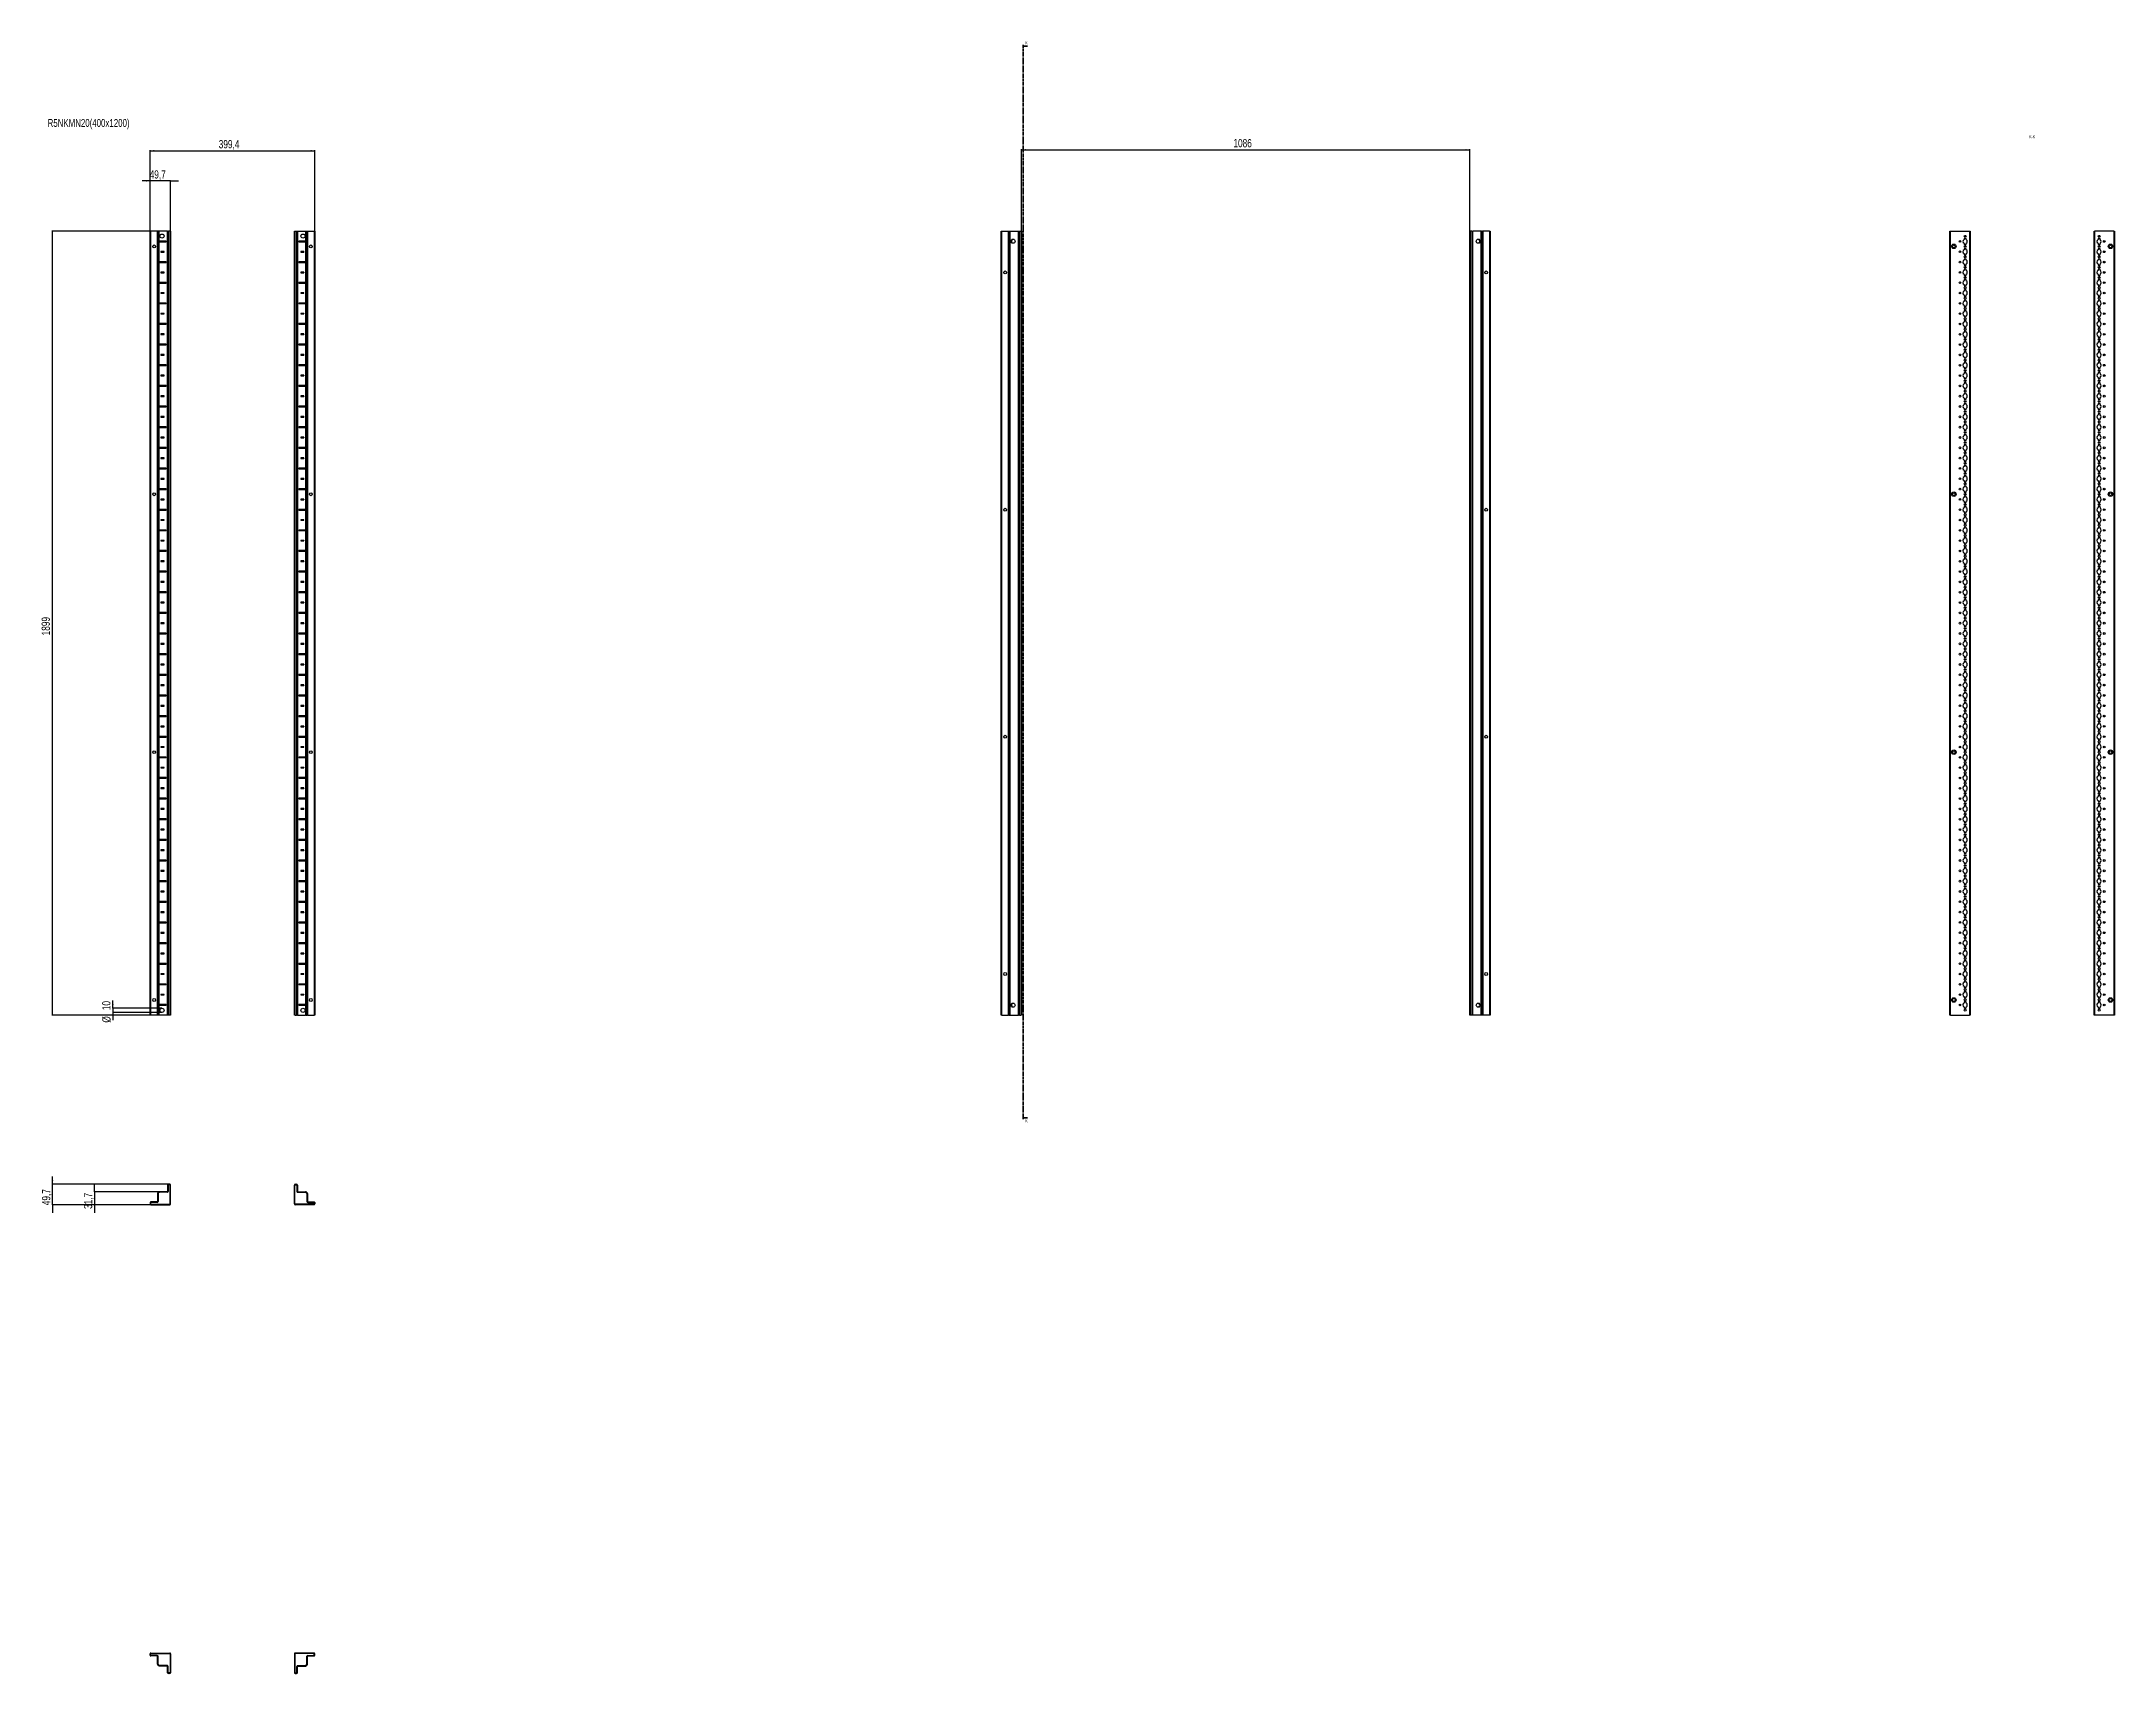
# Model space of a CAD drawing. Header units: millimetres. Extents: x -199 to 4825, y -2447 to 1507.
import ezdxf

# ---------------------------------------------------------------- set-up
doc = ezdxf.new("R2010")
doc.units = ezdxf.units.MM
doc.linetypes.add('CENTER', pattern=[10.16, 6.35, -1.27, 1.27, -1.27])
doc.layers.add('FORMAT', color=7, linetype='Continuous')
doc.styles.add('SLDTEXTSTYLE0', font='TXT', dxfattribs={"width": 0.75})
doc.dimstyles.new('SLDDIMSTYLE0', dxfattribs={"dimtxt": 20, "dimasz": 10, "dimexe": 0, "dimexo": 0.0625, "dimgap": 5, "dimtad": 2, "dimdec": 1, "dimrnd": 1e-09, "dimzin": 12, "dimdsep": 46, "dimtxsty": 'SLDTEXTSTYLE0', "dimsah": 1, "dimcen": 0.09, "dimadec": 0, "dimazin": 3, "dimtfac": 1, "dimtofl": 0, "dimtmove": 0, "dimatfit": 3, "dimfxl": 0, "dimfrac": 2, "dimtolj": 1, "dimtzin": 12, "dimarcsym": 0})
doc.dimstyles.new('SLDDIMSTYLE1', dxfattribs={"dimtxt": 20, "dimasz": 10, "dimexe": 0, "dimexo": 0.0625, "dimgap": 5, "dimtad": 2, "dimdec": 1, "dimrnd": 1e-09, "dimzin": 12, "dimdsep": 46, "dimtxsty": 'SLDTEXTSTYLE0', "dimsah": 1, "dimcen": 0.09, "dimadec": 0, "dimazin": 3, "dimtfac": 1, "dimtmove": 0, "dimatfit": 0, "dimfxl": 0, "dimfrac": 2, "dimtolj": 1, "dimtzin": 12, "dimarcsym": 0})

msp = doc.modelspace()

# ---------------------------------------------------------------- texts
at = {"color": 7, "linetype": 'Continuous', "char_height": 7, "attachment_point": 1, "style": 'SLDTEXTSTYLE0'}
for insert in [(2184.95, 1507.2), (2184.95, -1104.37)]:
    msp.add_mtext('K', dxfattribs=dict(at, insert=insert))
at = {"layer": 'FORMAT', "style": 'SLDTEXTSTYLE0'}
for s, insert, char_height, attachment_point in [('R5NKMN20(400x1200)', (-184.33, 1319.31), 19.05, 1), ('K-K', (4625.15, 1279.8), 7, 2)]:
    msp.add_mtext(s, dxfattribs=dict(at, insert=insert, char_height=char_height, attachment_point=attachment_point))

# ---------------------------------------------------------------- blocks, each defined once
blk = doc.blocks.new('_D')
at = {"layer": 'FORMAT'}
for p, q in [((86.4, 1047.2), (-174.2, 1047.2)), ((-173.2, 1047.2), (-173.2, -851.8)), ((86.4, -851.8), (-174.2, -851.8))]:
    blk.add_line(p, q, dxfattribs=at)
for points in [[(-173.2, 1047.2), (-174.7, 1037.2), (-171.6, 1037.2)], [(-173.2, -851.8), (-171.6, -841.8), (-174.7, -841.8)]]:
    blk.add_solid(points, dxfattribs=at)
at = {"layer": 'FORMAT', "insert": (-198.9, 68.2), "char_height": 20, "attachment_point": 1, "rotation": 90, "style": 'SLDTEXTSTYLE0'}
blk.add_mtext('1899', dxfattribs=at)
blk = doc.blocks.new('_D_1')
at = {"layer": 'FORMAT'}
for p, q in [((64, 1047.2), (64, 1243.6)), ((64, 1242.6), (463.4, 1242.6)), ((463.4, 1047.2), (463.4, 1243.6))]:
    blk.add_line(p, q, dxfattribs=at)
for points in [[(64, 1242.6), (74, 1241.1), (74, 1244.2)], [(463.4, 1242.6), (453.4, 1244.2), (453.4, 1241.1)]]:
    blk.add_solid(points, dxfattribs=at)
at = {"layer": 'FORMAT', "insert": (230.4, 1268.4), "char_height": 20, "attachment_point": 1, "style": 'SLDTEXTSTYLE0'}
blk.add_mtext('399,4', dxfattribs=at)
blk = doc.blocks.new('_D_2')
at = {"layer": 'FORMAT'}
for p, q in [((64, 1169.2), (44.7, 1169.2)), ((64, 1047.2), (64, 1170.2)), ((113.7, 1169.2), (64, 1169.2)), ((113.7, 1047.2), (113.7, 1170.2)), ((113.7, 1169.2), (132.9, 1169.2))]:
    blk.add_line(p, q, dxfattribs=at)
for points in [[(64, 1169.2), (54, 1170.7), (54, 1167.7)], [(113.7, 1169.2), (123.7, 1167.7), (123.7, 1170.7)]]:
    blk.add_solid(points, dxfattribs=at)
at = {"layer": 'FORMAT', "insert": (63, 1195), "char_height": 20, "attachment_point": 1, "style": 'SLDTEXTSTYLE0'}
blk.add_mtext('49,7', dxfattribs=at)
blk = doc.blocks.new('_D_3')
at = {"layer": 'FORMAT'}
for p, q in [((92.8, -835.3), (-27, -835.3)), ((92.8, -845.3), (-27, -845.3)), ((-26, -835.3), (-26, -816.1)), ((-26, -835.3), (-26, -845.3)), ((-26, -845.3), (-26, -864.5))]:
    blk.add_line(p, q, dxfattribs=at)
for points in [[(-26, -835.3), (-24.5, -825.3), (-27.6, -825.3)], [(-26, -845.3), (-27.6, -855.3), (-24.5, -855.3)]]:
    blk.add_solid(points, dxfattribs=at)
at = {"layer": 'FORMAT', "char_height": 20, "attachment_point": 1, "rotation": 90, "style": 'SLDTEXTSTYLE0'}
for s, insert in [('10', (-52.1, -840)), ('%%c', (-51.8, -870.2))]:
    blk.add_mtext(s, dxfattribs=dict(at, insert=insert))
blk = doc.blocks.new('_D_4')
at = {"layer": 'FORMAT'}
for p, q in [((2176.1, 1047.2), (2176.1, 1246)), ((2176.1, 1245), (3262.1, 1245)), ((3262.1, 1047.2), (3262.1, 1246))]:
    blk.add_line(p, q, dxfattribs=at)
for points in [[(2176.1, 1245), (2186.1, 1243.5), (2186.1, 1246.5)], [(3262.1, 1245), (3252.1, 1246.5), (3252.1, 1243.5)]]:
    blk.add_solid(points, dxfattribs=at)
at = {"layer": 'FORMAT', "insert": (2689.5, 1270.8), "char_height": 20, "attachment_point": 1, "style": 'SLDTEXTSTYLE0'}
blk.add_mtext('1086', dxfattribs=at)
blk = doc.blocks.new('_D_5')
at = {"layer": 'FORMAT'}
for p, q in [((-172.2, -1261.8), (-172.2, -1242.5)), ((108.5, -1261.8), (-173.2, -1261.8)), ((-172.2, -1311.5), (-172.2, -1261.8)), ((66, -1311.5), (-173.2, -1311.5)), ((-172.2, -1311.5), (-172.2, -1330.7))]:
    blk.add_line(p, q, dxfattribs=at)
for points in [[(-172.2, -1261.8), (-170.6, -1251.8), (-173.7, -1251.8)], [(-172.2, -1311.5), (-173.7, -1321.5), (-170.6, -1321.5)]]:
    blk.add_solid(points, dxfattribs=at)
at = {"layer": 'FORMAT', "insert": (-197.9, -1312.5), "char_height": 20, "attachment_point": 1, "rotation": 90, "style": 'SLDTEXTSTYLE0'}
blk.add_mtext('49,7', dxfattribs=at)
blk = doc.blocks.new('_D_6')
at = {"layer": 'FORMAT'}
for p, q in [((86.4, -1279.8), (-71.5, -1279.8)), ((-70.5, -1279.8), (-70.5, -1260.5)), ((-70.5, -1279.8), (-70.5, -1311.5)), ((66, -1311.5), (-71.5, -1311.5)), ((-70.5, -1311.5), (-70.5, -1330.7))]:
    blk.add_line(p, q, dxfattribs=at)
for points in [[(-70.5, -1279.8), (-69, -1269.8), (-72.1, -1269.8)], [(-70.5, -1311.5), (-72.1, -1321.5), (-69, -1321.5)]]:
    blk.add_solid(points, dxfattribs=at)
at = {"layer": 'FORMAT', "insert": (-96.3, -1321.5), "char_height": 20, "attachment_point": 1, "rotation": 90, "style": 'SLDTEXTSTYLE0'}
blk.add_mtext('31,7', dxfattribs=at)

# ---------------------------------------------------------------- dimensions: what is measured, and where the dimension line sits
at = {"layer": 'FORMAT'}
for base, p1, p2, dimstyle, picture, middle in [((463.38, 1242.62), (63.98, 1047.21), (463.38, 1047.21), 'SLDDIMSTYLE0', '_D_1', (263.68, 1242.62)), ((63.98, 1169.21), (113.68, 1047.21), (63.98, 1047.21), 'SLDDIMSTYLE1', '_D_2', (88.83, 1169.21))]:
    dim = msp.add_linear_dim(base=base, p1=p1, p2=p2, dimstyle=dimstyle, dxfattribs=at)
    dim.commit()
    dim.dimension.update_dxf_attribs({"geometry": picture, "text_midpoint": middle, "dimtype": 160})
for base, p1, p2, angle, dimstyle, picture, middle in [((3262.09, 1245), (2176.09, 1047.21), (3262.09, 1047.21), 0, 'SLDDIMSTYLE0', '_D_4', (2719.09, 1245)), ((-173.15, -851.79), (86.42, 1047.21), (86.42, -851.79), 90, 'SLDDIMSTYLE0', '_D', (-173.15, 97.71)), ((-172.17, -1261.77), (65.98, -1311.47), (108.48, -1261.77), 90, 'SLDDIMSTYLE1', '_D_5', (-172.17, -1286.62)), ((-70.54, -1311.47), (86.42, -1279.77), (65.98, -1311.47), 90, 'SLDDIMSTYLE1', '_D_6', (-70.54, -1295.62))]:
    dim = msp.add_linear_dim(base=base, p1=p1, p2=p2, angle=angle, dimstyle=dimstyle, dxfattribs=at)
    dim.commit()
    dim.dimension.update_dxf_attribs({"geometry": picture, "text_midpoint": middle, "dimtype": 160})
dim = msp.add_linear_dim(base=(-26.02, -845.29), p1=(92.83, -835.29), p2=(92.83, -845.29), angle=90, text='%%c<>', dimstyle='SLDDIMSTYLE1', dxfattribs=at)
dim.commit()
dim.dimension.update_dxf_attribs({"geometry": '_D_3', "text_midpoint": (-26.02, -840.29), "dimtype": 160})

# ---------------------------------------------------------------- linework, layer by layer
at = {"color": 7, "linetype": 'CENTER', "lineweight": 35}
msp.add_line((2179.83, 1499.09), (2179.83, -1103.67), dxfattribs=at)
at = {"color": 7, "linetype": 'Continuous', "lineweight": 35}
for p, q in [((2190.47, 1496.09), (2179.83, 1496.09)), ((2190.47, -1100.67), (2179.83, -1100.67))]:
    msp.add_line(p, q, dxfattribs=at)
at = {"color": 7, "linetype": 'Continuous', "lineweight": 25}
for p, q in [((63.98, -851.79), (63.98, 1047.21)), ((63.98, 1047.21), (65.98, 1047.21)), ((81.33, 1047.21), (65.98, 1047.21)), ((81.33, 1047.21), (81.98, 1047.21)), ((81.98, -851.79), (81.98, 1047.21)), ((81.98, 1047.21), (82.56, 1047.21)), ((83.77, 1047.21), (82.56, 1047.21)), ((83.77, -851.79), (83.77, 1047.21)), ((83.8, 1047.21), (83.77, 1047.21)), ((83.8, -851.79), (83.8, 1047.21)), ((85.01, 1047.21), (83.8, 1047.21)), ((85.01, 1047.21), (86.42, 1047.21)), ((85.93, 1023.35), (85.93, 1022.06)), ((86.58, 1022.71), (85.93, 1023.35)), ((86.58, 1022.71), (85.93, 1022.06)), ((105.83, 1047.21), (86.42, 1047.21)), ((102.83, 1023.46), (86.42, 1023.46)), ((86.42, 1021.96), (102.83, 1021.96)), ((102.08, 1022.71), (86.58, 1022.71)), ((102.08, 1022.71), (102.83, 1023.46)), ((102.08, 1022.71), (102.83, 1021.96)), ((102.83, 1021.96), (102.83, 1023.46)), ((105.83, 1047.21), (106.48, 1047.21)), ((106.48, -851.79), (106.48, 1047.21)), ((106.48, 1047.21), (108.48, 1047.21)), ((111.68, 1047.21), (108.48, 1047.21)), ((111.68, 1047.21), (113.68, 1047.21)), ((113.68, 1047.21), (113.68, -851.79)), ((413.68, -851.79), (413.68, 1047.21)), ((413.68, 1047.21), (415.68, 1047.21)), ((415.68, 1047.21), (418.88, 1047.21)), ((418.88, 1047.21), (420.88, 1047.21)), ((420.88, 1047.21), (420.88, -851.79)), ((420.88, 1047.21), (421.53, 1047.21)), ((421.53, 1047.21), (440.93, 1047.21)), ((440.93, 1023.46), (424.53, 1023.46)), ((424.53, 1023.46), (424.53, 1021.96)), ((425.28, 1022.71), (424.53, 1023.46)), ((425.28, 1022.71), (424.53, 1021.96)), ((424.53, 1021.96), (440.93, 1021.96)), ((425.28, 1022.71), (440.78, 1022.71)), ((440.78, 1022.71), (441.42, 1023.35)), ((440.78, 1022.71), (441.42, 1022.06)), ((440.93, 1047.21), (442.34, 1047.21)), ((441.42, 1022.06), (441.42, 1023.35)), ((442.34, 1047.21), (443.55, 1047.21)), ((443.55, 1047.21), (443.55, -851.79)), ((443.55, 1047.21), (443.58, 1047.21)), ((443.58, 1047.21), (443.58, -851.79)), ((443.58, 1047.21), (444.79, 1047.21)), ((444.79, 1047.21), (445.38, 1047.21)), ((445.38, 1047.21), (445.38, -851.79)), ((445.38, 1047.21), (446.03, 1047.21)), ((446.03, 1047.21), (461.38, 1047.21)), ((461.38, 1047.21), (463.38, 1047.21)), ((463.38, 1047.21), (463.38, -851.79)), ((2126.39, -851.79), (2126.39, 1047.21)), ((2126.39, 1047.21), (2128.39, 1047.21)), ((2128.39, 1047.21), (2143.74, 1047.21)), ((2143.74, 1047.21), (2144.39, 1047.21)), ((2144.39, 1023.46), (2144.39, 1047.21)), ((2144.39, 1047.21), (2144.98, 1047.21)), ((2144.46, 1023.35), (2144.39, 1023.46)), ((2144.39, 1023.46), (2144.39, 1021.96)), ((2144.39, 1021.96), (2144.46, 1022.06)), ((2144.39, 973.46), (2144.39, 1021.96)), ((2144.46, 1022.06), (2144.46, 1023.35)), ((2144.98, 1047.21), (2146.19, 1047.21)), ((2146.19, 1047.21), (2146.19, -851.79)), ((2146.19, 1047.21), (2146.22, 1047.21)), ((2146.22, 1047.21), (2146.22, -851.79)), ((2146.22, 1047.21), (2147.43, 1047.21)), ((2147.43, 1047.21), (2148.84, 1047.21)), ((2148.84, 1047.21), (2168.24, 1047.21)), ((2154.44, 1027.73), (2154.44, 1028.14)), ((2168.24, 1047.21), (2168.89, 1047.21)), ((2168.89, -851.79), (2168.89, 1047.21)), ((2168.89, 1047.21), (2170.89, 1047.21)), ((2170.89, 1047.21), (2174.09, 1047.21)), ((2174.09, 1047.21), (2176.09, 1047.21)), ((2176.09, 1047.21), (2176.09, -851.79)), ((3262.09, -851.79), (3262.09, 1047.21)), ((3262.09, 1047.21), (3264.09, 1047.21)), ((3267.29, 1047.21), (3264.09, 1047.21)), ((3267.29, 1047.21), (3269.29, 1047.21)), ((3269.29, 1047.21), (3269.29, -851.79)), ((3269.29, 1047.21), (3269.94, 1047.21)), ((3289.35, 1047.21), (3269.94, 1047.21)), ((3283.74, 1028.14), (3283.74, 1027.73)), ((3289.35, 1047.21), (3290.76, 1047.21)), ((3291.97, 1047.21), (3290.76, 1047.21)), ((3291.97, -851.79), (3291.97, 1047.21)), ((3292, 1047.21), (3291.97, 1047.21)), ((3292, -851.79), (3292, 1047.21)), ((3293.21, 1047.21), (3292, 1047.21)), ((3293.21, 1047.21), (3293.79, 1047.21)), ((3293.79, 1023.46), (3293.73, 1023.35)), ((3293.73, 1023.35), (3293.73, 1022.06)), ((3293.73, 1022.06), (3293.79, 1021.96)), ((3293.79, 1047.21), (3293.79, 1023.46)), ((3293.79, 1047.21), (3294.44, 1047.21)), ((3293.79, 1021.96), (3293.79, 1023.46)), ((3293.79, 1021.96), (3293.79, 973.46)), ((3309.79, 1047.21), (3294.44, 1047.21)), ((3309.79, 1047.21), (3311.79, 1047.21)), ((3311.79, 1047.21), (3311.79, -851.79)), ((4425.51, -851.79), (4425.51, 1047.21)), ((4425.51, 1047.21), (4427.51, 1047.21)), ((4427.51, 1047.21), (4473.21, 1047.21)), ((4460.56, 1029.61), (4460.56, 1027.73)), ((4460.56, 1017.68), (4460.56, 1015.81)), ((4464.66, 1030.11), (4461.06, 1030.11)), ((4461.06, 1015.31), (4464.66, 1015.31)), ((4464.66, 1005.11), (4461.06, 1005.11)), ((4465.16, 1027.73), (4465.16, 1029.61)), ((4465.16, 1015.81), (4465.16, 1017.68)), ((4473.21, 1047.21), (4475.21, 1047.21)), ((4475.21, 1047.21), (4475.21, -851.79)), ((4775.21, -851.79), (4775.21, 1047.21)), ((4775.21, 1047.21), (4777.21, 1047.21)), ((4822.91, 1047.21), (4777.21, 1047.21)), ((4785.26, 1029.61), (4785.26, 1027.73)), ((4785.26, 1017.68), (4785.26, 1015.81)), ((4789.36, 1030.11), (4785.76, 1030.11)), ((4785.76, 1015.31), (4789.36, 1015.31)), ((4789.36, 1005.11), (4785.76, 1005.11)), ((4789.86, 1027.73), (4789.86, 1029.61)), ((4789.86, 1015.81), (4789.86, 1017.68)), ((4822.91, 1047.21), (4824.91, 1047.21)), ((4824.91, 1047.21), (4824.91, -851.79)), ((85.93, 973.35), (85.93, 972.06)), ((86.58, 972.71), (85.93, 973.35)), ((86.58, 972.71), (85.93, 972.06)), ((102.83, 973.46), (86.42, 973.46)), ((86.42, 971.96), (102.83, 971.96)), ((102.08, 972.71), (86.58, 972.71)), ((98.33, 998.46), (90.33, 998.46)), ((90.33, 998.46), (90.33, 996.96)), ((91.08, 997.71), (90.33, 998.46)), ((91.08, 997.71), (90.33, 996.96)), ((90.33, 996.96), (98.33, 996.96)), ((97.58, 997.71), (91.08, 997.71)), ((97.58, 997.71), (98.33, 998.46)), ((97.58, 997.71), (98.33, 996.96)), ((98.33, 996.96), (98.33, 998.46)), ((102.08, 972.71), (102.83, 973.46)), ((102.08, 972.71), (102.83, 971.96)), ((102.83, 971.96), (102.83, 973.46)), ((425.28, 972.71), (424.53, 973.46)), ((440.93, 973.46), (424.53, 973.46)), ((424.53, 973.46), (424.53, 971.96)), ((425.28, 972.71), (424.53, 971.96)), ((424.53, 971.96), (440.93, 971.96)), ((425.28, 972.71), (440.78, 972.71)), ((429.78, 997.71), (429.03, 998.46)), ((429.03, 998.46), (429.03, 996.96)), ((437.03, 998.46), (429.03, 998.46)), ((429.78, 997.71), (429.03, 996.96)), ((429.03, 996.96), (437.03, 996.96)), ((429.78, 997.71), (436.28, 997.71)), ((436.28, 997.71), (437.03, 998.46)), ((436.28, 997.71), (437.03, 996.96)), ((437.03, 996.96), (437.03, 998.46)), ((440.78, 972.71), (441.42, 973.35)), ((440.78, 972.71), (441.42, 972.06)), ((441.42, 972.06), (441.42, 973.35)), ((2144.46, 973.35), (2144.39, 973.46)), ((2144.39, 973.46), (2144.39, 971.96)), ((2144.39, 971.96), (2144.46, 972.06)), ((2144.39, 923.46), (2144.39, 971.96)), ((2144.46, 972.06), (2144.46, 973.35)), ((3293.79, 973.46), (3293.73, 973.35)), ((3293.73, 973.35), (3293.73, 972.06)), ((3293.73, 972.06), (3293.79, 971.96)), ((3293.79, 971.96), (3293.79, 973.46)), ((3293.79, 971.96), (3293.79, 923.46)), ((4460.56, 1004.61), (4460.56, 1002.73)), ((4460.56, 992.68), (4460.56, 990.81)), ((4460.56, 979.61), (4460.56, 977.73)), ((4460.56, 967.68), (4460.56, 965.81)), ((4460.56, 954.61), (4460.56, 952.73)), ((4461.06, 990.31), (4464.66, 990.31)), ((4464.66, 980.11), (4461.06, 980.11)), ((4461.06, 965.31), (4464.66, 965.31)), ((4464.66, 955.11), (4461.06, 955.11)), ((4465.16, 1002.73), (4465.16, 1004.61)), ((4465.16, 990.81), (4465.16, 992.68)), ((4465.16, 977.73), (4465.16, 979.61)), ((4465.16, 965.81), (4465.16, 967.68)), ((4465.16, 952.73), (4465.16, 954.61)), ((4785.26, 1004.61), (4785.26, 1002.73)), ((4785.26, 992.68), (4785.26, 990.81)), ((4785.26, 979.61), (4785.26, 977.73)), ((4785.26, 967.68), (4785.26, 965.81)), ((4785.26, 954.61), (4785.26, 952.73)), ((4785.76, 990.31), (4789.36, 990.31)), ((4789.36, 980.11), (4785.76, 980.11)), ((4785.76, 965.31), (4789.36, 965.31)), ((4789.36, 955.11), (4785.76, 955.11)), ((4789.86, 1002.73), (4789.86, 1004.61)), ((4789.86, 990.81), (4789.86, 992.68)), ((4789.86, 977.73), (4789.86, 979.61)), ((4789.86, 965.81), (4789.86, 967.68)), ((4789.86, 952.73), (4789.86, 954.61)), ((85.93, 923.35), (85.93, 922.06)), ((86.58, 922.71), (85.93, 923.35)), ((86.58, 922.71), (85.93, 922.06)), ((102.83, 923.46), (86.42, 923.46)), ((86.42, 921.96), (102.83, 921.96)), ((102.08, 922.71), (86.58, 922.71)), ((98.33, 948.46), (90.33, 948.46)), ((90.33, 948.46), (90.33, 946.96)), ((91.08, 947.71), (90.33, 948.46)), ((91.08, 947.71), (90.33, 946.96)), ((90.33, 946.96), (98.33, 946.96)), ((97.58, 947.71), (91.08, 947.71)), ((97.58, 947.71), (98.33, 948.46)), ((97.58, 947.71), (98.33, 946.96)), ((98.33, 946.96), (98.33, 948.46)), ((102.08, 922.71), (102.83, 923.46)), ((102.08, 922.71), (102.83, 921.96)), ((102.83, 921.96), (102.83, 923.46)), ((440.93, 923.46), (424.53, 923.46)), ((424.53, 923.46), (424.53, 921.96)), ((425.28, 922.71), (424.53, 923.46)), ((425.28, 922.71), (424.53, 921.96)), ((424.53, 921.96), (440.93, 921.96)), ((425.28, 922.71), (440.78, 922.71)), ((429.78, 947.71), (429.03, 948.46)), ((429.03, 948.46), (429.03, 946.96)), ((437.03, 948.46), (429.03, 948.46)), ((429.78, 947.71), (429.03, 946.96)), ((429.03, 946.96), (437.03, 946.96)), ((429.78, 947.71), (436.28, 947.71)), ((436.28, 947.71), (437.03, 948.46)), ((436.28, 947.71), (437.03, 946.96)), ((437.03, 946.96), (437.03, 948.46)), ((440.78, 922.71), (441.42, 923.35)), ((440.78, 922.71), (441.42, 922.06)), ((441.42, 922.06), (441.42, 923.35)), ((2144.46, 923.35), (2144.39, 923.46)), ((2144.39, 923.46), (2144.39, 921.96)), ((2144.39, 921.96), (2144.46, 922.06)), ((2144.39, 873.46), (2144.39, 921.96)), ((2144.46, 922.06), (2144.46, 923.35)), ((3293.79, 923.46), (3293.73, 923.35)), ((3293.73, 923.35), (3293.73, 922.06)), ((3293.73, 922.06), (3293.79, 921.96)), ((3293.79, 921.96), (3293.79, 923.46)), ((3293.79, 921.96), (3293.79, 873.46)), ((4460.56, 942.68), (4460.56, 940.81)), ((4460.56, 929.61), (4460.56, 927.73)), ((4460.56, 917.68), (4460.56, 915.81)), ((4460.56, 904.61), (4460.56, 902.73)), ((4461.06, 940.31), (4464.66, 940.31)), ((4464.66, 930.11), (4461.06, 930.11)), ((4461.06, 915.31), (4464.66, 915.31)), ((4464.66, 905.11), (4461.06, 905.11)), ((4465.16, 940.81), (4465.16, 942.68)), ((4465.16, 927.73), (4465.16, 929.61)), ((4465.16, 915.81), (4465.16, 917.68)), ((4465.16, 902.73), (4465.16, 904.61)), ((4785.26, 942.68), (4785.26, 940.81)), ((4785.26, 929.61), (4785.26, 927.73)), ((4785.26, 917.68), (4785.26, 915.81)), ((4785.26, 904.61), (4785.26, 902.73)), ((4785.76, 940.31), (4789.36, 940.31)), ((4789.36, 930.11), (4785.76, 930.11)), ((4785.76, 915.31), (4789.36, 915.31)), ((4789.36, 905.11), (4785.76, 905.11)), ((4789.86, 940.81), (4789.86, 942.68)), ((4789.86, 927.73), (4789.86, 929.61)), ((4789.86, 915.81), (4789.86, 917.68)), ((4789.86, 902.73), (4789.86, 904.61)), ((85.93, 873.35), (85.93, 872.06)), ((86.58, 872.71), (85.93, 873.35)), ((86.58, 872.71), (85.93, 872.06)), ((102.83, 873.46), (86.42, 873.46)), ((86.42, 871.96), (102.83, 871.96)), ((102.08, 872.71), (86.58, 872.71)), ((98.33, 898.46), (90.33, 898.46)), ((90.33, 898.46), (90.33, 896.96)), ((91.08, 897.71), (90.33, 898.46)), ((91.08, 897.71), (90.33, 896.96)), ((90.33, 896.96), (98.33, 896.96)), ((97.58, 897.71), (91.08, 897.71)), ((97.58, 897.71), (98.33, 898.46)), ((97.58, 897.71), (98.33, 896.96)), ((98.33, 896.96), (98.33, 898.46)), ((102.08, 872.71), (102.83, 873.46)), ((102.08, 872.71), (102.83, 871.96)), ((102.83, 871.96), (102.83, 873.46)), ((440.93, 873.46), (424.53, 873.46)), ((424.53, 873.46), (424.53, 871.96)), ((425.28, 872.71), (424.53, 873.46)), ((425.28, 872.71), (424.53, 871.96)), ((424.53, 871.96), (440.93, 871.96)), ((425.28, 872.71), (440.78, 872.71)), ((429.78, 897.71), (429.03, 898.46)), ((437.03, 898.46), (429.03, 898.46)), ((429.03, 898.46), (429.03, 896.96)), ((429.78, 897.71), (429.03, 896.96)), ((429.03, 896.96), (437.03, 896.96)), ((429.78, 897.71), (436.28, 897.71)), ((436.28, 897.71), (437.03, 898.46)), ((436.28, 897.71), (437.03, 896.96)), ((437.03, 896.96), (437.03, 898.46)), ((440.78, 872.71), (441.42, 873.35)), ((440.78, 872.71), (441.42, 872.06)), ((441.42, 872.06), (441.42, 873.35)), ((2144.46, 873.35), (2144.39, 873.46)), ((2144.39, 873.46), (2144.39, 871.96)), ((2144.39, 871.96), (2144.46, 872.06)), ((2144.39, 823.46), (2144.39, 871.96)), ((2144.46, 872.06), (2144.46, 873.35)), ((3293.79, 873.46), (3293.73, 873.35)), ((3293.73, 873.35), (3293.73, 872.06)), ((3293.73, 872.06), (3293.79, 871.96)), ((3293.79, 871.96), (3293.79, 873.46)), ((3293.79, 871.96), (3293.79, 823.46)), ((4460.56, 892.68), (4460.56, 890.81)), ((4460.56, 879.61), (4460.56, 877.73)), ((4460.56, 867.68), (4460.56, 865.81)), ((4460.56, 854.61), (4460.56, 852.73)), ((4461.06, 890.31), (4464.66, 890.31)), ((4464.66, 880.11), (4461.06, 880.11)), ((4461.06, 865.31), (4464.66, 865.31)), ((4464.66, 855.11), (4461.06, 855.11)), ((4465.16, 890.81), (4465.16, 892.68)), ((4465.16, 877.73), (4465.16, 879.61)), ((4465.16, 865.81), (4465.16, 867.68)), ((4465.16, 852.73), (4465.16, 854.61)), ((4785.26, 892.68), (4785.26, 890.81)), ((4785.26, 879.61), (4785.26, 877.73)), ((4785.26, 867.68), (4785.26, 865.81)), ((4785.26, 854.61), (4785.26, 852.73)), ((4785.76, 890.31), (4789.36, 890.31)), ((4789.36, 880.11), (4785.76, 880.11)), ((4785.76, 865.31), (4789.36, 865.31)), ((4789.36, 855.11), (4785.76, 855.11)), ((4789.86, 890.81), (4789.86, 892.68)), ((4789.86, 877.73), (4789.86, 879.61)), ((4789.86, 865.81), (4789.86, 867.68)), ((4789.86, 852.73), (4789.86, 854.61)), ((85.93, 823.35), (85.93, 822.06)), ((86.58, 822.71), (85.93, 823.35)), ((86.58, 822.71), (85.93, 822.06)), ((102.83, 823.46), (86.42, 823.46)), ((86.42, 821.96), (102.83, 821.96)), ((102.08, 822.71), (86.58, 822.71)), ((98.33, 848.46), (90.33, 848.46)), ((90.33, 848.46), (90.33, 846.96)), ((91.08, 847.71), (90.33, 848.46)), ((91.08, 847.71), (90.33, 846.96)), ((90.33, 846.96), (98.33, 846.96)), ((97.58, 847.71), (91.08, 847.71)), ((97.58, 847.71), (98.33, 848.46)), ((97.58, 847.71), (98.33, 846.96)), ((98.33, 846.96), (98.33, 848.46)), ((102.08, 822.71), (102.83, 823.46)), ((102.08, 822.71), (102.83, 821.96)), ((102.83, 821.96), (102.83, 823.46)), ((425.28, 822.71), (424.53, 823.46)), ((440.93, 823.46), (424.53, 823.46)), ((424.53, 823.46), (424.53, 821.96)), ((425.28, 822.71), (424.53, 821.96)), ((424.53, 821.96), (440.93, 821.96)), ((425.28, 822.71), (440.78, 822.71)), ((437.03, 848.46), (429.03, 848.46)), ((429.03, 848.46), (429.03, 846.96)), ((429.78, 847.71), (429.03, 848.46)), ((429.78, 847.71), (429.03, 846.96)), ((429.03, 846.96), (437.03, 846.96)), ((429.78, 847.71), (436.28, 847.71)), ((436.28, 847.71), (437.03, 848.46)), ((436.28, 847.71), (437.03, 846.96)), ((437.03, 846.96), (437.03, 848.46)), ((440.78, 822.71), (441.42, 823.35)), ((440.78, 822.71), (441.42, 822.06)), ((441.42, 822.06), (441.42, 823.35)), ((2144.46, 823.35), (2144.39, 823.46)), ((2144.39, 823.46), (2144.39, 821.96)), ((2144.39, 821.96), (2144.46, 822.06)), ((2144.39, 773.46), (2144.39, 821.96)), ((2144.46, 822.06), (2144.46, 823.35)), ((3293.79, 823.46), (3293.73, 823.35)), ((3293.73, 823.35), (3293.73, 822.06)), ((3293.73, 822.06), (3293.79, 821.96)), ((3293.79, 821.96), (3293.79, 823.46)), ((3293.79, 821.96), (3293.79, 773.46)), ((4460.56, 842.68), (4460.56, 840.81)), ((4460.56, 829.61), (4460.56, 827.73)), ((4460.56, 817.68), (4460.56, 815.81)), ((4460.56, 804.61), (4460.56, 802.73)), ((4461.06, 840.31), (4464.66, 840.31)), ((4464.66, 830.11), (4461.06, 830.11)), ((4461.06, 815.31), (4464.66, 815.31)), ((4464.66, 805.11), (4461.06, 805.11)), ((4465.16, 840.81), (4465.16, 842.68)), ((4465.16, 827.73), (4465.16, 829.61)), ((4465.16, 815.81), (4465.16, 817.68)), ((4465.16, 802.73), (4465.16, 804.61)), ((4785.26, 842.68), (4785.26, 840.81)), ((4785.26, 829.61), (4785.26, 827.73)), ((4785.26, 817.68), (4785.26, 815.81)), ((4785.26, 804.61), (4785.26, 802.73)), ((4785.76, 840.31), (4789.36, 840.31)), ((4789.36, 830.11), (4785.76, 830.11)), ((4785.76, 815.31), (4789.36, 815.31)), ((4789.36, 805.11), (4785.76, 805.11)), ((4789.86, 840.81), (4789.86, 842.68)), ((4789.86, 827.73), (4789.86, 829.61)), ((4789.86, 815.81), (4789.86, 817.68)), ((4789.86, 802.73), (4789.86, 804.61)), ((85.93, 773.35), (85.93, 772.06)), ((86.58, 772.71), (85.93, 773.35)), ((86.58, 772.71), (85.93, 772.06)), ((102.83, 773.46), (86.42, 773.46)), ((86.42, 771.96), (102.83, 771.96)), ((102.08, 772.71), (86.58, 772.71)), ((98.33, 798.46), (90.33, 798.46)), ((90.33, 798.46), (90.33, 796.96)), ((91.08, 797.71), (90.33, 798.46)), ((91.08, 797.71), (90.33, 796.96)), ((90.33, 796.96), (98.33, 796.96)), ((97.58, 797.71), (91.08, 797.71)), ((97.58, 797.71), (98.33, 798.46)), ((97.58, 797.71), (98.33, 796.96)), ((98.33, 796.96), (98.33, 798.46)), ((102.08, 772.71), (102.83, 773.46)), ((102.08, 772.71), (102.83, 771.96)), ((102.83, 771.96), (102.83, 773.46)), ((425.28, 772.71), (424.53, 773.46)), ((440.93, 773.46), (424.53, 773.46)), ((424.53, 773.46), (424.53, 771.96)), ((425.28, 772.71), (424.53, 771.96)), ((424.53, 771.96), (440.93, 771.96)), ((425.28, 772.71), (440.78, 772.71)), ((429.78, 797.71), (429.03, 798.46)), ((437.03, 798.46), (429.03, 798.46)), ((429.03, 798.46), (429.03, 796.96)), ((429.78, 797.71), (429.03, 796.96)), ((429.03, 796.96), (437.03, 796.96)), ((429.78, 797.71), (436.28, 797.71)), ((436.28, 797.71), (437.03, 798.46)), ((436.28, 797.71), (437.03, 796.96)), ((437.03, 796.96), (437.03, 798.46)), ((440.78, 772.71), (441.42, 773.35)), ((440.78, 772.71), (441.42, 772.06)), ((441.42, 772.06), (441.42, 773.35)), ((2144.46, 773.35), (2144.39, 773.46)), ((2144.39, 773.46), (2144.39, 771.96)), ((2144.39, 771.96), (2144.46, 772.06)), ((2144.39, 723.46), (2144.39, 771.96)), ((2144.46, 772.06), (2144.46, 773.35)), ((3293.79, 773.46), (3293.73, 773.35)), ((3293.73, 773.35), (3293.73, 772.06)), ((3293.73, 772.06), (3293.79, 771.96)), ((3293.79, 771.96), (3293.79, 773.46)), ((3293.79, 771.96), (3293.79, 723.46)), ((4460.56, 792.68), (4460.56, 790.81)), ((4460.56, 779.61), (4460.56, 777.73)), ((4460.56, 767.68), (4460.56, 765.81)), ((4460.56, 754.61), (4460.56, 752.73)), ((4461.06, 790.31), (4464.66, 790.31)), ((4464.66, 780.11), (4461.06, 780.11)), ((4461.06, 765.31), (4464.66, 765.31)), ((4464.66, 755.11), (4461.06, 755.11)), ((4465.16, 790.81), (4465.16, 792.68)), ((4465.16, 777.73), (4465.16, 779.61)), ((4465.16, 765.81), (4465.16, 767.68)), ((4465.16, 752.73), (4465.16, 754.61)), ((4785.26, 792.68), (4785.26, 790.81)), ((4785.26, 779.61), (4785.26, 777.73)), ((4785.26, 767.68), (4785.26, 765.81)), ((4785.26, 754.61), (4785.26, 752.73)), ((4785.76, 790.31), (4789.36, 790.31)), ((4789.36, 780.11), (4785.76, 780.11)), ((4785.76, 765.31), (4789.36, 765.31)), ((4789.36, 755.11), (4785.76, 755.11)), ((4789.86, 790.81), (4789.86, 792.68)), ((4789.86, 777.73), (4789.86, 779.61)), ((4789.86, 765.81), (4789.86, 767.68)), ((4789.86, 752.73), (4789.86, 754.61)), ((85.93, 723.35), (85.93, 722.06)), ((86.58, 722.71), (85.93, 723.35)), ((86.58, 722.71), (85.93, 722.06)), ((102.83, 723.46), (86.42, 723.46)), ((86.42, 721.96), (102.83, 721.96)), ((102.08, 722.71), (86.58, 722.71)), ((98.33, 748.46), (90.33, 748.46)), ((90.33, 748.46), (90.33, 746.96)), ((91.08, 747.71), (90.33, 748.46)), ((91.08, 747.71), (90.33, 746.96)), ((90.33, 746.96), (98.33, 746.96)), ((97.58, 747.71), (91.08, 747.71)), ((97.58, 747.71), (98.33, 748.46)), ((97.58, 747.71), (98.33, 746.96)), ((98.33, 746.96), (98.33, 748.46)), ((102.08, 722.71), (102.83, 723.46)), ((102.08, 722.71), (102.83, 721.96)), ((102.83, 721.96), (102.83, 723.46)), ((425.28, 722.71), (424.53, 723.46)), ((440.93, 723.46), (424.53, 723.46)), ((424.53, 723.46), (424.53, 721.96)), ((425.28, 722.71), (424.53, 721.96)), ((424.53, 721.96), (440.93, 721.96)), ((425.28, 722.71), (440.78, 722.71)), ((429.78, 747.71), (429.03, 748.46)), ((429.03, 748.46), (429.03, 746.96)), ((437.03, 748.46), (429.03, 748.46)), ((429.78, 747.71), (429.03, 746.96)), ((429.03, 746.96), (437.03, 746.96)), ((429.78, 747.71), (436.28, 747.71)), ((436.28, 747.71), (437.03, 748.46)), ((436.28, 747.71), (437.03, 746.96)), ((437.03, 746.96), (437.03, 748.46)), ((440.78, 722.71), (441.42, 723.35)), ((440.78, 722.71), (441.42, 722.06)), ((441.42, 722.06), (441.42, 723.35)), ((2144.46, 723.35), (2144.39, 723.46)), ((2144.39, 723.46), (2144.39, 721.96)), ((2144.39, 721.96), (2144.46, 722.06)), ((2144.39, 673.46), (2144.39, 721.96)), ((2144.46, 722.06), (2144.46, 723.35)), ((3293.79, 723.46), (3293.73, 723.35)), ((3293.73, 723.35), (3293.73, 722.06)), ((3293.73, 722.06), (3293.79, 721.96)), ((3293.79, 721.96), (3293.79, 723.46)), ((3293.79, 721.96), (3293.79, 673.46)), ((4460.56, 742.68), (4460.56, 740.81)), ((4460.56, 729.61), (4460.56, 727.73)), ((4460.56, 717.68), (4460.56, 715.81)), ((4460.56, 704.61), (4460.56, 702.73)), ((4461.06, 740.31), (4464.66, 740.31)), ((4464.66, 730.11), (4461.06, 730.11)), ((4461.06, 715.31), (4464.66, 715.31)), ((4464.66, 705.11), (4461.06, 705.11)), ((4465.16, 740.81), (4465.16, 742.68)), ((4465.16, 727.73), (4465.16, 729.61)), ((4465.16, 715.81), (4465.16, 717.68)), ((4465.16, 702.73), (4465.16, 704.61)), ((4785.26, 742.68), (4785.26, 740.81)), ((4785.26, 729.61), (4785.26, 727.73)), ((4785.26, 717.68), (4785.26, 715.81)), ((4785.26, 704.61), (4785.26, 702.73)), ((4785.76, 740.31), (4789.36, 740.31)), ((4789.36, 730.11), (4785.76, 730.11)), ((4785.76, 715.31), (4789.36, 715.31)), ((4789.36, 705.11), (4785.76, 705.11)), ((4789.86, 740.81), (4789.86, 742.68)), ((4789.86, 727.73), (4789.86, 729.61)), ((4789.86, 715.81), (4789.86, 717.68)), ((4789.86, 702.73), (4789.86, 704.61)), ((85.93, 673.35), (85.93, 672.06)), ((86.58, 672.71), (85.93, 673.35)), ((86.58, 672.71), (85.93, 672.06)), ((102.83, 673.46), (86.42, 673.46)), ((86.42, 671.96), (102.83, 671.96)), ((102.08, 672.71), (86.58, 672.71)), ((98.33, 698.46), (90.33, 698.46)), ((90.33, 698.46), (90.33, 696.96)), ((91.08, 697.71), (90.33, 698.46)), ((91.08, 697.71), (90.33, 696.96)), ((90.33, 696.96), (98.33, 696.96)), ((97.58, 697.71), (91.08, 697.71)), ((97.58, 697.71), (98.33, 698.46)), ((97.58, 697.71), (98.33, 696.96)), ((98.33, 696.96), (98.33, 698.46)), ((102.08, 672.71), (102.83, 673.46)), ((102.08, 672.71), (102.83, 671.96)), ((102.83, 671.96), (102.83, 673.46)), ((425.28, 672.71), (424.53, 673.46)), ((440.93, 673.46), (424.53, 673.46)), ((424.53, 673.46), (424.53, 671.96)), ((425.28, 672.71), (424.53, 671.96)), ((424.53, 671.96), (440.93, 671.96)), ((425.28, 672.71), (440.78, 672.71)), ((429.78, 697.71), (429.03, 698.46)), ((437.03, 698.46), (429.03, 698.46)), ((429.03, 698.46), (429.03, 696.96)), ((429.78, 697.71), (429.03, 696.96)), ((429.03, 696.96), (437.03, 696.96)), ((429.78, 697.71), (436.28, 697.71)), ((436.28, 697.71), (437.03, 698.46)), ((436.28, 697.71), (437.03, 696.96)), ((437.03, 696.96), (437.03, 698.46)), ((440.78, 672.71), (441.42, 673.35)), ((440.78, 672.71), (441.42, 672.06)), ((441.42, 672.06), (441.42, 673.35)), ((2144.46, 673.35), (2144.39, 673.46)), ((2144.39, 673.46), (2144.39, 671.96)), ((2144.39, 671.96), (2144.46, 672.06)), ((2144.39, 623.46), (2144.39, 671.96)), ((2144.46, 672.06), (2144.46, 673.35)), ((3293.79, 673.46), (3293.73, 673.35)), ((3293.73, 673.35), (3293.73, 672.06)), ((3293.73, 672.06), (3293.79, 671.96)), ((3293.79, 671.96), (3293.79, 673.46)), ((3293.79, 671.96), (3293.79, 623.46)), ((4460.56, 692.68), (4460.56, 690.81)), ((4460.56, 679.61), (4460.56, 677.73)), ((4460.56, 667.68), (4460.56, 665.81)), ((4460.56, 654.61), (4460.56, 652.73)), ((4461.06, 690.31), (4464.66, 690.31)), ((4464.66, 680.11), (4461.06, 680.11)), ((4461.06, 665.31), (4464.66, 665.31)), ((4464.66, 655.11), (4461.06, 655.11)), ((4465.16, 690.81), (4465.16, 692.68)), ((4465.16, 677.73), (4465.16, 679.61)), ((4465.16, 665.81), (4465.16, 667.68)), ((4465.16, 652.73), (4465.16, 654.61)), ((4785.26, 692.68), (4785.26, 690.81)), ((4785.26, 679.61), (4785.26, 677.73)), ((4785.26, 667.68), (4785.26, 665.81)), ((4785.26, 654.61), (4785.26, 652.73)), ((4785.76, 690.31), (4789.36, 690.31)), ((4789.36, 680.11), (4785.76, 680.11)), ((4785.76, 665.31), (4789.36, 665.31)), ((4789.36, 655.11), (4785.76, 655.11)), ((4789.86, 690.81), (4789.86, 692.68)), ((4789.86, 677.73), (4789.86, 679.61)), ((4789.86, 665.81), (4789.86, 667.68)), ((4789.86, 652.73), (4789.86, 654.61)), ((85.93, 623.35), (85.93, 622.06)), ((86.58, 622.71), (85.93, 623.35)), ((86.58, 622.71), (85.93, 622.06)), ((102.83, 623.46), (86.42, 623.46)), ((86.42, 621.96), (102.83, 621.96)), ((102.08, 622.71), (86.58, 622.71)), ((98.33, 648.46), (90.33, 648.46)), ((90.33, 648.46), (90.33, 646.96)), ((91.08, 647.71), (90.33, 648.46)), ((91.08, 647.71), (90.33, 646.96)), ((90.33, 646.96), (98.33, 646.96)), ((97.58, 647.71), (91.08, 647.71)), ((97.58, 647.71), (98.33, 648.46)), ((97.58, 647.71), (98.33, 646.96)), ((98.33, 646.96), (98.33, 648.46)), ((102.08, 622.71), (102.83, 623.46)), ((102.08, 622.71), (102.83, 621.96)), ((102.83, 621.96), (102.83, 623.46)), ((425.28, 622.71), (424.53, 623.46)), ((440.93, 623.46), (424.53, 623.46)), ((424.53, 623.46), (424.53, 621.96)), ((425.28, 622.71), (424.53, 621.96)), ((424.53, 621.96), (440.93, 621.96)), ((425.28, 622.71), (440.78, 622.71)), ((437.03, 648.46), (429.03, 648.46)), ((429.03, 648.46), (429.03, 646.96)), ((429.78, 647.71), (429.03, 648.46)), ((429.78, 647.71), (429.03, 646.96)), ((429.03, 646.96), (437.03, 646.96)), ((429.78, 647.71), (436.28, 647.71)), ((436.28, 647.71), (437.03, 648.46)), ((436.28, 647.71), (437.03, 646.96)), ((437.03, 646.96), (437.03, 648.46)), ((440.78, 622.71), (441.42, 623.35)), ((440.78, 622.71), (441.42, 622.06)), ((441.42, 622.06), (441.42, 623.35)), ((2144.46, 623.35), (2144.39, 623.46)), ((2144.39, 623.46), (2144.39, 621.96)), ((2144.39, 621.96), (2144.46, 622.06)), ((2144.39, 573.46), (2144.39, 621.96)), ((2144.46, 622.06), (2144.46, 623.35)), ((3293.79, 623.46), (3293.73, 623.35)), ((3293.73, 623.35), (3293.73, 622.06)), ((3293.73, 622.06), (3293.79, 621.96)), ((3293.79, 621.96), (3293.79, 623.46)), ((3293.79, 621.96), (3293.79, 573.46)), ((4460.56, 642.68), (4460.56, 640.81)), ((4460.56, 629.61), (4460.56, 627.73)), ((4460.56, 617.68), (4460.56, 615.81)), ((4460.56, 604.61), (4460.56, 602.73)), ((4461.06, 640.31), (4464.66, 640.31)), ((4464.66, 630.11), (4461.06, 630.11)), ((4461.06, 615.31), (4464.66, 615.31)), ((4464.66, 605.11), (4461.06, 605.11)), ((4465.16, 640.81), (4465.16, 642.68)), ((4465.16, 627.73), (4465.16, 629.61)), ((4465.16, 615.81), (4465.16, 617.68)), ((4465.16, 602.73), (4465.16, 604.61)), ((4785.26, 642.68), (4785.26, 640.81)), ((4785.26, 629.61), (4785.26, 627.73)), ((4785.26, 617.68), (4785.26, 615.81)), ((4785.26, 604.61), (4785.26, 602.73)), ((4785.76, 640.31), (4789.36, 640.31)), ((4789.36, 630.11), (4785.76, 630.11)), ((4785.76, 615.31), (4789.36, 615.31)), ((4789.36, 605.11), (4785.76, 605.11)), ((4789.86, 640.81), (4789.86, 642.68)), ((4789.86, 627.73), (4789.86, 629.61)), ((4789.86, 615.81), (4789.86, 617.68)), ((4789.86, 602.73), (4789.86, 604.61)), ((85.93, 573.35), (85.93, 572.06)), ((86.58, 572.71), (85.93, 573.35)), ((86.58, 572.71), (85.93, 572.06)), ((102.83, 573.46), (86.42, 573.46)), ((86.42, 571.96), (102.83, 571.96)), ((102.08, 572.71), (86.58, 572.71)), ((98.33, 598.46), (90.33, 598.46)), ((90.33, 598.46), (90.33, 596.96)), ((91.08, 597.71), (90.33, 598.46)), ((91.08, 597.71), (90.33, 596.96)), ((90.33, 596.96), (98.33, 596.96)), ((97.58, 597.71), (91.08, 597.71)), ((97.58, 597.71), (98.33, 598.46)), ((97.58, 597.71), (98.33, 596.96)), ((98.33, 596.96), (98.33, 598.46)), ((102.08, 572.71), (102.83, 573.46)), ((102.08, 572.71), (102.83, 571.96)), ((102.83, 571.96), (102.83, 573.46)), ((425.28, 572.71), (424.53, 573.46)), ((424.53, 573.46), (424.53, 571.96)), ((440.93, 573.46), (424.53, 573.46)), ((425.28, 572.71), (424.53, 571.96)), ((424.53, 571.96), (440.93, 571.96)), ((425.28, 572.71), (440.78, 572.71)), ((437.03, 598.46), (429.03, 598.46)), ((429.03, 598.46), (429.03, 596.96)), ((429.78, 597.71), (429.03, 598.46)), ((429.78, 597.71), (429.03, 596.96)), ((429.03, 596.96), (437.03, 596.96)), ((429.78, 597.71), (436.28, 597.71)), ((436.28, 597.71), (437.03, 598.46)), ((436.28, 597.71), (437.03, 596.96)), ((437.03, 596.96), (437.03, 598.46)), ((440.78, 572.71), (441.42, 573.35)), ((440.78, 572.71), (441.42, 572.06)), ((441.42, 572.06), (441.42, 573.35)), ((2144.46, 573.35), (2144.39, 573.46)), ((2144.39, 573.46), (2144.39, 571.96)), ((2144.39, 571.96), (2144.46, 572.06)), ((2144.39, 523.46), (2144.39, 571.96)), ((2144.46, 572.06), (2144.46, 573.35)), ((3293.79, 573.46), (3293.73, 573.35)), ((3293.73, 573.35), (3293.73, 572.06)), ((3293.73, 572.06), (3293.79, 571.96)), ((3293.79, 571.96), (3293.79, 573.46)), ((3293.79, 571.96), (3293.79, 523.46)), ((4460.56, 592.68), (4460.56, 590.81)), ((4460.56, 579.61), (4460.56, 577.73)), ((4460.56, 567.68), (4460.56, 565.81)), ((4460.56, 554.61), (4460.56, 552.73)), ((4461.06, 590.31), (4464.66, 590.31)), ((4464.66, 580.11), (4461.06, 580.11)), ((4461.06, 565.31), (4464.66, 565.31)), ((4464.66, 555.11), (4461.06, 555.11)), ((4465.16, 590.81), (4465.16, 592.68)), ((4465.16, 577.73), (4465.16, 579.61)), ((4465.16, 565.81), (4465.16, 567.68)), ((4465.16, 552.73), (4465.16, 554.61)), ((4785.26, 592.68), (4785.26, 590.81)), ((4785.26, 579.61), (4785.26, 577.73)), ((4785.26, 567.68), (4785.26, 565.81)), ((4785.26, 554.61), (4785.26, 552.73)), ((4785.76, 590.31), (4789.36, 590.31)), ((4789.36, 580.11), (4785.76, 580.11)), ((4785.76, 565.31), (4789.36, 565.31)), ((4789.36, 555.11), (4785.76, 555.11)), ((4789.86, 590.81), (4789.86, 592.68)), ((4789.86, 577.73), (4789.86, 579.61)), ((4789.86, 565.81), (4789.86, 567.68)), ((4789.86, 552.73), (4789.86, 554.61)), ((85.93, 523.35), (85.93, 522.06)), ((86.58, 522.71), (85.93, 523.35)), ((86.58, 522.71), (85.93, 522.06)), ((102.83, 523.46), (86.42, 523.46)), ((86.42, 521.96), (102.83, 521.96)), ((102.08, 522.71), (86.58, 522.71)), ((98.33, 548.46), (90.33, 548.46)), ((90.33, 548.46), (90.33, 546.96)), ((91.08, 547.71), (90.33, 548.46)), ((91.08, 547.71), (90.33, 546.96)), ((90.33, 546.96), (98.33, 546.96)), ((97.58, 547.71), (91.08, 547.71)), ((97.58, 547.71), (98.33, 548.46)), ((97.58, 547.71), (98.33, 546.96)), ((98.33, 546.96), (98.33, 548.46)), ((102.08, 522.71), (102.83, 523.46)), ((102.08, 522.71), (102.83, 521.96)), ((102.83, 521.96), (102.83, 523.46)), ((425.28, 522.71), (424.53, 523.46)), ((440.93, 523.46), (424.53, 523.46)), ((424.53, 523.46), (424.53, 521.96)), ((425.28, 522.71), (424.53, 521.96)), ((424.53, 521.96), (440.93, 521.96)), ((425.28, 522.71), (440.78, 522.71)), ((429.78, 547.71), (429.03, 548.46)), ((437.03, 548.46), (429.03, 548.46)), ((429.03, 548.46), (429.03, 546.96)), ((429.78, 547.71), (429.03, 546.96)), ((429.03, 546.96), (437.03, 546.96)), ((429.78, 547.71), (436.28, 547.71)), ((436.28, 547.71), (437.03, 548.46)), ((436.28, 547.71), (437.03, 546.96)), ((437.03, 546.96), (437.03, 548.46)), ((440.78, 522.71), (441.42, 523.35)), ((440.78, 522.71), (441.42, 522.06)), ((441.42, 522.06), (441.42, 523.35)), ((2144.46, 523.35), (2144.39, 523.46)), ((2144.39, 523.46), (2144.39, 521.96)), ((2144.39, 521.96), (2144.46, 522.06)), ((2144.39, 473.46), (2144.39, 521.96)), ((2144.46, 522.06), (2144.46, 523.35)), ((3293.79, 523.46), (3293.73, 523.35)), ((3293.73, 523.35), (3293.73, 522.06)), ((3293.73, 522.06), (3293.79, 521.96)), ((3293.79, 521.96), (3293.79, 523.46)), ((3293.79, 521.96), (3293.79, 473.46)), ((4460.56, 542.68), (4460.56, 540.81)), ((4460.56, 529.61), (4460.56, 527.73)), ((4460.56, 517.68), (4460.56, 515.81)), ((4460.56, 504.61), (4460.56, 502.73)), ((4461.06, 540.31), (4464.66, 540.31)), ((4464.66, 530.11), (4461.06, 530.11)), ((4461.06, 515.31), (4464.66, 515.31)), ((4464.66, 505.11), (4461.06, 505.11)), ((4465.16, 540.81), (4465.16, 542.68)), ((4465.16, 527.73), (4465.16, 529.61)), ((4465.16, 515.81), (4465.16, 517.68)), ((4465.16, 502.73), (4465.16, 504.61)), ((4785.26, 542.68), (4785.26, 540.81)), ((4785.26, 529.61), (4785.26, 527.73)), ((4785.26, 517.68), (4785.26, 515.81)), ((4785.26, 504.61), (4785.26, 502.73)), ((4785.76, 540.31), (4789.36, 540.31)), ((4789.36, 530.11), (4785.76, 530.11)), ((4785.76, 515.31), (4789.36, 515.31)), ((4789.36, 505.11), (4785.76, 505.11)), ((4789.86, 540.81), (4789.86, 542.68)), ((4789.86, 527.73), (4789.86, 529.61)), ((4789.86, 515.81), (4789.86, 517.68)), ((4789.86, 502.73), (4789.86, 504.61)), ((85.93, 473.35), (85.93, 472.06)), ((86.58, 472.71), (85.93, 473.35)), ((86.58, 472.71), (85.93, 472.06)), ((102.83, 473.46), (86.42, 473.46)), ((86.42, 471.96), (102.83, 471.96)), ((102.08, 472.71), (86.58, 472.71)), ((98.33, 498.46), (90.33, 498.46)), ((90.33, 498.46), (90.33, 496.96)), ((91.08, 497.71), (90.33, 498.46)), ((91.08, 497.71), (90.33, 496.96)), ((90.33, 496.96), (98.33, 496.96)), ((97.58, 497.71), (91.08, 497.71)), ((97.58, 497.71), (98.33, 498.46)), ((97.58, 497.71), (98.33, 496.96)), ((98.33, 496.96), (98.33, 498.46)), ((102.08, 472.71), (102.83, 473.46)), ((102.08, 472.71), (102.83, 471.96)), ((102.83, 471.96), (102.83, 473.46)), ((425.28, 472.71), (424.53, 473.46)), ((424.53, 473.46), (424.53, 471.96)), ((440.93, 473.46), (424.53, 473.46)), ((425.28, 472.71), (424.53, 471.96)), ((424.53, 471.96), (440.93, 471.96)), ((425.28, 472.71), (440.78, 472.71)), ((429.78, 497.71), (429.03, 498.46)), ((429.03, 498.46), (429.03, 496.96)), ((437.03, 498.46), (429.03, 498.46)), ((429.78, 497.71), (429.03, 496.96)), ((429.03, 496.96), (437.03, 496.96)), ((429.78, 497.71), (436.28, 497.71)), ((436.28, 497.71), (437.03, 498.46)), ((436.28, 497.71), (437.03, 496.96)), ((437.03, 496.96), (437.03, 498.46)), ((440.78, 472.71), (441.42, 473.35)), ((440.78, 472.71), (441.42, 472.06)), ((441.42, 472.06), (441.42, 473.35)), ((2144.46, 473.35), (2144.39, 473.46)), ((2144.39, 473.46), (2144.39, 471.96)), ((2144.39, 471.96), (2144.46, 472.06)), ((2144.39, 423.46), (2144.39, 471.96)), ((2144.46, 472.06), (2144.46, 473.35)), ((3293.79, 473.46), (3293.73, 473.35)), ((3293.73, 473.35), (3293.73, 472.06)), ((3293.73, 472.06), (3293.79, 471.96)), ((3293.79, 471.96), (3293.79, 473.46)), ((3293.79, 471.96), (3293.79, 423.46)), ((4460.56, 492.68), (4460.56, 490.81)), ((4460.56, 479.61), (4460.56, 477.73)), ((4460.56, 467.68), (4460.56, 465.81)), ((4460.56, 454.61), (4460.56, 452.73)), ((4461.06, 490.31), (4464.66, 490.31)), ((4464.66, 480.11), (4461.06, 480.11)), ((4461.06, 465.31), (4464.66, 465.31)), ((4464.66, 455.11), (4461.06, 455.11)), ((4465.16, 490.81), (4465.16, 492.68)), ((4465.16, 477.73), (4465.16, 479.61)), ((4465.16, 465.81), (4465.16, 467.68)), ((4465.16, 452.73), (4465.16, 454.61)), ((4785.26, 492.68), (4785.26, 490.81)), ((4785.26, 479.61), (4785.26, 477.73)), ((4785.26, 467.68), (4785.26, 465.81)), ((4785.26, 454.61), (4785.26, 452.73)), ((4785.76, 490.31), (4789.36, 490.31)), ((4789.36, 480.11), (4785.76, 480.11)), ((4785.76, 465.31), (4789.36, 465.31)), ((4789.36, 455.11), (4785.76, 455.11)), ((4789.86, 490.81), (4789.86, 492.68)), ((4789.86, 477.73), (4789.86, 479.61)), ((4789.86, 465.81), (4789.86, 467.68)), ((4789.86, 452.73), (4789.86, 454.61)), ((85.93, 423.35), (85.93, 422.06)), ((86.58, 422.71), (85.93, 423.35)), ((86.58, 422.71), (85.93, 422.06)), ((102.83, 423.46), (86.42, 423.46)), ((86.42, 421.96), (102.83, 421.96)), ((102.08, 422.71), (86.58, 422.71)), ((98.33, 448.46), (90.33, 448.46)), ((90.33, 448.46), (90.33, 446.96)), ((91.08, 447.71), (90.33, 448.46)), ((91.08, 447.71), (90.33, 446.96)), ((90.33, 446.96), (98.33, 446.96)), ((97.58, 447.71), (91.08, 447.71)), ((97.58, 447.71), (98.33, 448.46)), ((97.58, 447.71), (98.33, 446.96)), ((98.33, 446.96), (98.33, 448.46)), ((102.08, 422.71), (102.83, 423.46)), ((102.08, 422.71), (102.83, 421.96)), ((102.83, 421.96), (102.83, 423.46)), ((440.93, 423.46), (424.53, 423.46)), ((424.53, 423.46), (424.53, 421.96)), ((425.28, 422.71), (424.53, 423.46)), ((425.28, 422.71), (424.53, 421.96)), ((424.53, 421.96), (440.93, 421.96)), ((425.28, 422.71), (440.78, 422.71)), ((429.78, 447.71), (429.03, 448.46)), ((429.03, 448.46), (429.03, 446.96)), ((437.03, 448.46), (429.03, 448.46)), ((429.78, 447.71), (429.03, 446.96)), ((429.03, 446.96), (437.03, 446.96)), ((429.78, 447.71), (436.28, 447.71)), ((436.28, 447.71), (437.03, 448.46)), ((436.28, 447.71), (437.03, 446.96)), ((437.03, 446.96), (437.03, 448.46)), ((440.78, 422.71), (441.42, 423.35)), ((440.78, 422.71), (441.42, 422.06)), ((441.42, 422.06), (441.42, 423.35)), ((2144.46, 423.35), (2144.39, 423.46)), ((2144.39, 423.46), (2144.39, 421.96)), ((2144.39, 421.96), (2144.46, 422.06)), ((2144.39, 373.46), (2144.39, 421.96)), ((2144.46, 422.06), (2144.46, 423.35)), ((3293.79, 423.46), (3293.73, 423.35)), ((3293.73, 423.35), (3293.73, 422.06)), ((3293.73, 422.06), (3293.79, 421.96)), ((3293.79, 421.96), (3293.79, 423.46)), ((3293.79, 421.96), (3293.79, 373.46)), ((4460.56, 442.68), (4460.56, 440.81)), ((4460.56, 429.61), (4460.56, 427.73)), ((4460.56, 417.68), (4460.56, 415.81)), ((4460.56, 404.61), (4460.56, 402.73)), ((4461.06, 440.31), (4464.66, 440.31)), ((4464.66, 430.11), (4461.06, 430.11)), ((4461.06, 415.31), (4464.66, 415.31)), ((4464.66, 405.11), (4461.06, 405.11)), ((4465.16, 440.81), (4465.16, 442.68)), ((4465.16, 427.73), (4465.16, 429.61)), ((4465.16, 415.81), (4465.16, 417.68)), ((4465.16, 402.73), (4465.16, 404.61)), ((4785.26, 442.68), (4785.26, 440.81)), ((4785.26, 429.61), (4785.26, 427.73)), ((4785.26, 417.68), (4785.26, 415.81)), ((4785.26, 404.61), (4785.26, 402.73)), ((4785.76, 440.31), (4789.36, 440.31)), ((4789.36, 430.11), (4785.76, 430.11)), ((4785.76, 415.31), (4789.36, 415.31)), ((4789.36, 405.11), (4785.76, 405.11)), ((4789.86, 440.81), (4789.86, 442.68)), ((4789.86, 427.73), (4789.86, 429.61)), ((4789.86, 415.81), (4789.86, 417.68)), ((4789.86, 402.73), (4789.86, 404.61)), ((85.93, 373.35), (85.93, 372.06)), ((86.58, 372.71), (85.93, 373.35)), ((86.58, 372.71), (85.93, 372.06)), ((102.83, 373.46), (86.42, 373.46)), ((86.42, 371.96), (102.83, 371.96)), ((102.08, 372.71), (86.58, 372.71)), ((98.33, 398.46), (90.33, 398.46)), ((90.33, 398.46), (90.33, 396.96)), ((91.08, 397.71), (90.33, 398.46)), ((91.08, 397.71), (90.33, 396.96)), ((90.33, 396.96), (98.33, 396.96)), ((97.58, 397.71), (91.08, 397.71)), ((97.58, 397.71), (98.33, 398.46)), ((97.58, 397.71), (98.33, 396.96)), ((98.33, 396.96), (98.33, 398.46)), ((102.08, 372.71), (102.83, 373.46)), ((102.08, 372.71), (102.83, 371.96)), ((102.83, 371.96), (102.83, 373.46)), ((440.93, 373.46), (424.53, 373.46)), ((424.53, 373.46), (424.53, 371.96)), ((425.28, 372.71), (424.53, 373.46)), ((425.28, 372.71), (424.53, 371.96)), ((424.53, 371.96), (440.93, 371.96)), ((425.28, 372.71), (440.78, 372.71)), ((437.03, 398.46), (429.03, 398.46)), ((429.03, 398.46), (429.03, 396.96)), ((429.78, 397.71), (429.03, 398.46)), ((429.78, 397.71), (429.03, 396.96)), ((429.03, 396.96), (437.03, 396.96)), ((429.78, 397.71), (436.28, 397.71)), ((436.28, 397.71), (437.03, 398.46)), ((436.28, 397.71), (437.03, 396.96)), ((437.03, 396.96), (437.03, 398.46)), ((440.78, 372.71), (441.42, 373.35)), ((440.78, 372.71), (441.42, 372.06)), ((441.42, 372.06), (441.42, 373.35)), ((2144.46, 373.35), (2144.39, 373.46)), ((2144.39, 373.46), (2144.39, 371.96)), ((2144.39, 371.96), (2144.46, 372.06)), ((2144.39, 323.46), (2144.39, 371.96)), ((2144.46, 372.06), (2144.46, 373.35)), ((3293.79, 373.46), (3293.73, 373.35)), ((3293.73, 373.35), (3293.73, 372.06)), ((3293.73, 372.06), (3293.79, 371.96)), ((3293.79, 371.96), (3293.79, 373.46)), ((3293.79, 371.96), (3293.79, 323.46)), ((4460.56, 392.68), (4460.56, 390.81)), ((4460.56, 379.61), (4460.56, 377.73)), ((4460.56, 367.68), (4460.56, 365.81)), ((4460.56, 354.61), (4460.56, 352.73)), ((4461.06, 390.31), (4464.66, 390.31)), ((4464.66, 380.11), (4461.06, 380.11)), ((4461.06, 365.31), (4464.66, 365.31)), ((4464.66, 355.11), (4461.06, 355.11)), ((4465.16, 390.81), (4465.16, 392.68)), ((4465.16, 377.73), (4465.16, 379.61)), ((4465.16, 365.81), (4465.16, 367.68)), ((4465.16, 352.73), (4465.16, 354.61)), ((4785.26, 392.68), (4785.26, 390.81)), ((4785.26, 379.61), (4785.26, 377.73)), ((4785.26, 367.68), (4785.26, 365.81)), ((4785.26, 354.61), (4785.26, 352.73)), ((4785.76, 390.31), (4789.36, 390.31)), ((4789.36, 380.11), (4785.76, 380.11)), ((4785.76, 365.31), (4789.36, 365.31)), ((4789.36, 355.11), (4785.76, 355.11)), ((4789.86, 390.81), (4789.86, 392.68)), ((4789.86, 377.73), (4789.86, 379.61)), ((4789.86, 365.81), (4789.86, 367.68)), ((4789.86, 352.73), (4789.86, 354.61)), ((85.93, 323.35), (85.93, 322.06)), ((86.58, 322.71), (85.93, 323.35)), ((86.58, 322.71), (85.93, 322.06)), ((102.83, 323.46), (86.42, 323.46)), ((86.42, 321.96), (102.83, 321.96)), ((102.08, 322.71), (86.58, 322.71)), ((98.33, 348.46), (90.33, 348.46)), ((90.33, 348.46), (90.33, 346.96)), ((91.08, 347.71), (90.33, 348.46)), ((91.08, 347.71), (90.33, 346.96)), ((90.33, 346.96), (98.33, 346.96)), ((97.58, 347.71), (91.08, 347.71)), ((97.58, 347.71), (98.33, 348.46)), ((97.58, 347.71), (98.33, 346.96)), ((98.33, 346.96), (98.33, 348.46)), ((102.08, 322.71), (102.83, 323.46)), ((102.08, 322.71), (102.83, 321.96)), ((102.83, 321.96), (102.83, 323.46)), ((440.93, 323.46), (424.53, 323.46)), ((424.53, 323.46), (424.53, 321.96)), ((425.28, 322.71), (424.53, 323.46)), ((425.28, 322.71), (424.53, 321.96)), ((424.53, 321.96), (440.93, 321.96)), ((425.28, 322.71), (440.78, 322.71)), ((437.03, 348.46), (429.03, 348.46)), ((429.03, 348.46), (429.03, 346.96)), ((429.78, 347.71), (429.03, 348.46)), ((429.78, 347.71), (429.03, 346.96)), ((429.03, 346.96), (437.03, 346.96)), ((429.78, 347.71), (436.28, 347.71)), ((436.28, 347.71), (437.03, 348.46)), ((436.28, 347.71), (437.03, 346.96)), ((437.03, 346.96), (437.03, 348.46)), ((440.78, 322.71), (441.42, 323.35)), ((440.78, 322.71), (441.42, 322.06)), ((441.42, 322.06), (441.42, 323.35)), ((2144.46, 323.35), (2144.39, 323.46)), ((2144.39, 323.46), (2144.39, 321.96)), ((2144.39, 321.96), (2144.46, 322.06)), ((2144.39, 273.46), (2144.39, 321.96)), ((2144.46, 322.06), (2144.46, 323.35)), ((3293.79, 323.46), (3293.73, 323.35)), ((3293.73, 323.35), (3293.73, 322.06)), ((3293.73, 322.06), (3293.79, 321.96)), ((3293.79, 321.96), (3293.79, 323.46)), ((3293.79, 321.96), (3293.79, 273.46)), ((4460.56, 342.68), (4460.56, 340.81)), ((4460.56, 329.61), (4460.56, 327.73)), ((4460.56, 317.68), (4460.56, 315.81)), ((4460.56, 304.61), (4460.56, 302.73)), ((4461.06, 340.31), (4464.66, 340.31)), ((4464.66, 330.11), (4461.06, 330.11)), ((4461.06, 315.31), (4464.66, 315.31)), ((4464.66, 305.11), (4461.06, 305.11)), ((4465.16, 340.81), (4465.16, 342.68)), ((4465.16, 327.73), (4465.16, 329.61)), ((4465.16, 315.81), (4465.16, 317.68)), ((4465.16, 302.73), (4465.16, 304.61)), ((4785.26, 342.68), (4785.26, 340.81)), ((4785.26, 329.61), (4785.26, 327.73)), ((4785.26, 317.68), (4785.26, 315.81)), ((4785.26, 304.61), (4785.26, 302.73)), ((4785.76, 340.31), (4789.36, 340.31)), ((4789.36, 330.11), (4785.76, 330.11)), ((4785.76, 315.31), (4789.36, 315.31)), ((4789.36, 305.11), (4785.76, 305.11)), ((4789.86, 340.81), (4789.86, 342.68)), ((4789.86, 327.73), (4789.86, 329.61)), ((4789.86, 315.81), (4789.86, 317.68)), ((4789.86, 302.73), (4789.86, 304.61)), ((85.93, 273.35), (85.93, 272.06)), ((86.58, 272.71), (85.93, 273.35)), ((86.58, 272.71), (85.93, 272.06)), ((102.83, 273.46), (86.42, 273.46)), ((86.42, 271.96), (102.83, 271.96)), ((102.08, 272.71), (86.58, 272.71)), ((98.33, 298.46), (90.33, 298.46)), ((90.33, 298.46), (90.33, 296.96)), ((91.08, 297.71), (90.33, 298.46)), ((91.08, 297.71), (90.33, 296.96)), ((90.33, 296.96), (98.33, 296.96)), ((97.58, 297.71), (91.08, 297.71)), ((97.58, 297.71), (98.33, 298.46)), ((97.58, 297.71), (98.33, 296.96)), ((98.33, 296.96), (98.33, 298.46)), ((102.08, 272.71), (102.83, 273.46)), ((102.08, 272.71), (102.83, 271.96)), ((102.83, 271.96), (102.83, 273.46)), ((440.93, 273.46), (424.53, 273.46)), ((424.53, 273.46), (424.53, 271.96)), ((425.28, 272.71), (424.53, 273.46)), ((425.28, 272.71), (424.53, 271.96)), ((424.53, 271.96), (440.93, 271.96)), ((425.28, 272.71), (440.78, 272.71)), ((437.03, 298.46), (429.03, 298.46)), ((429.03, 298.46), (429.03, 296.96)), ((429.78, 297.71), (429.03, 298.46)), ((429.78, 297.71), (429.03, 296.96)), ((429.03, 296.96), (437.03, 296.96)), ((429.78, 297.71), (436.28, 297.71)), ((436.28, 297.71), (437.03, 298.46)), ((436.28, 297.71), (437.03, 296.96)), ((437.03, 296.96), (437.03, 298.46)), ((440.78, 272.71), (441.42, 273.35)), ((440.78, 272.71), (441.42, 272.06)), ((441.42, 272.06), (441.42, 273.35)), ((2144.46, 273.35), (2144.39, 273.46)), ((2144.39, 273.46), (2144.39, 271.96)), ((2144.39, 271.96), (2144.46, 272.06)), ((2144.39, 223.46), (2144.39, 271.96)), ((2144.46, 272.06), (2144.46, 273.35)), ((3293.79, 273.46), (3293.73, 273.35)), ((3293.73, 273.35), (3293.73, 272.06)), ((3293.73, 272.06), (3293.79, 271.96)), ((3293.79, 271.96), (3293.79, 273.46)), ((3293.79, 271.96), (3293.79, 223.46)), ((4460.56, 292.68), (4460.56, 290.81)), ((4460.56, 279.61), (4460.56, 277.73)), ((4460.56, 267.68), (4460.56, 265.81)), ((4460.56, 254.61), (4460.56, 252.73)), ((4461.06, 290.31), (4464.66, 290.31)), ((4464.66, 280.11), (4461.06, 280.11)), ((4461.06, 265.31), (4464.66, 265.31)), ((4464.66, 255.11), (4461.06, 255.11)), ((4465.16, 290.81), (4465.16, 292.68)), ((4465.16, 277.73), (4465.16, 279.61)), ((4465.16, 265.81), (4465.16, 267.68)), ((4465.16, 252.73), (4465.16, 254.61)), ((4785.26, 292.68), (4785.26, 290.81)), ((4785.26, 279.61), (4785.26, 277.73)), ((4785.26, 267.68), (4785.26, 265.81)), ((4785.26, 254.61), (4785.26, 252.73)), ((4785.76, 290.31), (4789.36, 290.31)), ((4789.36, 280.11), (4785.76, 280.11)), ((4785.76, 265.31), (4789.36, 265.31)), ((4789.36, 255.11), (4785.76, 255.11)), ((4789.86, 290.81), (4789.86, 292.68)), ((4789.86, 277.73), (4789.86, 279.61)), ((4789.86, 265.81), (4789.86, 267.68)), ((4789.86, 252.73), (4789.86, 254.61)), ((85.93, 223.35), (85.93, 222.06)), ((86.58, 222.71), (85.93, 223.35)), ((86.58, 222.71), (85.93, 222.06)), ((102.83, 223.46), (86.42, 223.46)), ((86.42, 221.96), (102.83, 221.96)), ((102.08, 222.71), (86.58, 222.71)), ((98.33, 248.46), (90.33, 248.46)), ((90.33, 248.46), (90.33, 246.96)), ((91.08, 247.71), (90.33, 248.46)), ((91.08, 247.71), (90.33, 246.96)), ((90.33, 246.96), (98.33, 246.96)), ((97.58, 247.71), (91.08, 247.71)), ((97.58, 247.71), (98.33, 248.46)), ((97.58, 247.71), (98.33, 246.96)), ((98.33, 246.96), (98.33, 248.46)), ((102.08, 222.71), (102.83, 223.46)), ((102.08, 222.71), (102.83, 221.96)), ((102.83, 221.96), (102.83, 223.46)), ((440.93, 223.46), (424.53, 223.46)), ((424.53, 223.46), (424.53, 221.96)), ((425.28, 222.71), (424.53, 223.46)), ((425.28, 222.71), (424.53, 221.96)), ((424.53, 221.96), (440.93, 221.96)), ((425.28, 222.71), (440.78, 222.71)), ((437.03, 248.46), (429.03, 248.46)), ((429.03, 248.46), (429.03, 246.96)), ((429.78, 247.71), (429.03, 248.46)), ((429.78, 247.71), (429.03, 246.96)), ((429.03, 246.96), (437.03, 246.96)), ((429.78, 247.71), (436.28, 247.71)), ((436.28, 247.71), (437.03, 248.46)), ((436.28, 247.71), (437.03, 246.96)), ((437.03, 246.96), (437.03, 248.46)), ((440.78, 222.71), (441.42, 223.35)), ((440.78, 222.71), (441.42, 222.06)), ((441.42, 222.06), (441.42, 223.35)), ((2144.46, 223.35), (2144.39, 223.46)), ((2144.39, 223.46), (2144.39, 221.96)), ((2144.39, 221.96), (2144.46, 222.06)), ((2144.39, 173.46), (2144.39, 221.96)), ((2144.46, 222.06), (2144.46, 223.35)), ((3293.79, 223.46), (3293.73, 223.35)), ((3293.73, 223.35), (3293.73, 222.06)), ((3293.73, 222.06), (3293.79, 221.96)), ((3293.79, 221.96), (3293.79, 223.46)), ((3293.79, 221.96), (3293.79, 173.46)), ((4460.56, 242.68), (4460.56, 240.81)), ((4460.56, 229.61), (4460.56, 227.73)), ((4460.56, 217.68), (4460.56, 215.81)), ((4460.56, 204.61), (4460.56, 202.73)), ((4461.06, 240.31), (4464.66, 240.31)), ((4464.66, 230.11), (4461.06, 230.11)), ((4461.06, 215.31), (4464.66, 215.31)), ((4464.66, 205.11), (4461.06, 205.11)), ((4465.16, 240.81), (4465.16, 242.68)), ((4465.16, 227.73), (4465.16, 229.61)), ((4465.16, 215.81), (4465.16, 217.68)), ((4465.16, 202.73), (4465.16, 204.61)), ((4785.26, 242.68), (4785.26, 240.81)), ((4785.26, 229.61), (4785.26, 227.73)), ((4785.26, 217.68), (4785.26, 215.81)), ((4785.26, 204.61), (4785.26, 202.73)), ((4785.76, 240.31), (4789.36, 240.31)), ((4789.36, 230.11), (4785.76, 230.11)), ((4785.76, 215.31), (4789.36, 215.31)), ((4789.36, 205.11), (4785.76, 205.11)), ((4789.86, 240.81), (4789.86, 242.68)), ((4789.86, 227.73), (4789.86, 229.61)), ((4789.86, 215.81), (4789.86, 217.68)), ((4789.86, 202.73), (4789.86, 204.61)), ((85.93, 173.35), (85.93, 172.06)), ((86.58, 172.71), (85.93, 173.35)), ((86.58, 172.71), (85.93, 172.06)), ((102.83, 173.46), (86.42, 173.46)), ((86.42, 171.96), (102.83, 171.96)), ((102.08, 172.71), (86.58, 172.71)), ((98.33, 198.46), (90.33, 198.46)), ((90.33, 198.46), (90.33, 196.96)), ((91.08, 197.71), (90.33, 198.46)), ((91.08, 197.71), (90.33, 196.96)), ((90.33, 196.96), (98.33, 196.96)), ((97.58, 197.71), (91.08, 197.71)), ((97.58, 197.71), (98.33, 198.46)), ((97.58, 197.71), (98.33, 196.96)), ((98.33, 196.96), (98.33, 198.46)), ((102.08, 172.71), (102.83, 173.46)), ((102.08, 172.71), (102.83, 171.96)), ((102.83, 171.96), (102.83, 173.46)), ((440.93, 173.46), (424.53, 173.46)), ((424.53, 173.46), (424.53, 171.96)), ((425.28, 172.71), (424.53, 173.46)), ((425.28, 172.71), (424.53, 171.96)), ((424.53, 171.96), (440.93, 171.96)), ((425.28, 172.71), (440.78, 172.71)), ((437.03, 198.46), (429.03, 198.46)), ((429.03, 198.46), (429.03, 196.96)), ((429.78, 197.71), (429.03, 198.46)), ((429.78, 197.71), (429.03, 196.96)), ((429.03, 196.96), (437.03, 196.96)), ((429.78, 197.71), (436.28, 197.71)), ((436.28, 197.71), (437.03, 198.46)), ((436.28, 197.71), (437.03, 196.96)), ((437.03, 196.96), (437.03, 198.46)), ((440.78, 172.71), (441.42, 173.35)), ((440.78, 172.71), (441.42, 172.06)), ((441.42, 172.06), (441.42, 173.35)), ((2144.46, 173.35), (2144.39, 173.46)), ((2144.39, 173.46), (2144.39, 171.96)), ((2144.39, 171.96), (2144.46, 172.06)), ((2144.39, 123.46), (2144.39, 171.96)), ((2144.46, 172.06), (2144.46, 173.35)), ((3293.79, 173.46), (3293.73, 173.35)), ((3293.73, 173.35), (3293.73, 172.06)), ((3293.73, 172.06), (3293.79, 171.96)), ((3293.79, 171.96), (3293.79, 173.46)), ((3293.79, 171.96), (3293.79, 123.46)), ((4460.56, 192.68), (4460.56, 190.81)), ((4460.56, 179.61), (4460.56, 177.73)), ((4460.56, 167.68), (4460.56, 165.81)), ((4460.56, 154.61), (4460.56, 152.73)), ((4461.06, 190.31), (4464.66, 190.31)), ((4464.66, 180.11), (4461.06, 180.11)), ((4461.06, 165.31), (4464.66, 165.31)), ((4464.66, 155.11), (4461.06, 155.11)), ((4465.16, 190.81), (4465.16, 192.68)), ((4465.16, 177.73), (4465.16, 179.61)), ((4465.16, 165.81), (4465.16, 167.68)), ((4465.16, 152.73), (4465.16, 154.61)), ((4785.26, 192.68), (4785.26, 190.81)), ((4785.26, 179.61), (4785.26, 177.73)), ((4785.26, 167.68), (4785.26, 165.81)), ((4785.26, 154.61), (4785.26, 152.73)), ((4785.76, 190.31), (4789.36, 190.31)), ((4789.36, 180.11), (4785.76, 180.11)), ((4785.76, 165.31), (4789.36, 165.31)), ((4789.36, 155.11), (4785.76, 155.11)), ((4789.86, 190.81), (4789.86, 192.68)), ((4789.86, 177.73), (4789.86, 179.61)), ((4789.86, 165.81), (4789.86, 167.68)), ((4789.86, 152.73), (4789.86, 154.61)), ((85.93, 123.35), (85.93, 122.06)), ((86.58, 122.71), (85.93, 123.35)), ((86.58, 122.71), (85.93, 122.06)), ((102.83, 123.46), (86.42, 123.46)), ((86.42, 121.96), (102.83, 121.96)), ((102.08, 122.71), (86.58, 122.71)), ((98.33, 148.46), (90.33, 148.46)), ((90.33, 148.46), (90.33, 146.96)), ((91.08, 147.71), (90.33, 148.46)), ((91.08, 147.71), (90.33, 146.96)), ((90.33, 146.96), (98.33, 146.96)), ((97.58, 147.71), (91.08, 147.71)), ((97.58, 147.71), (98.33, 148.46)), ((97.58, 147.71), (98.33, 146.96)), ((98.33, 146.96), (98.33, 148.46)), ((102.08, 122.71), (102.83, 123.46)), ((102.08, 122.71), (102.83, 121.96)), ((102.83, 121.96), (102.83, 123.46)), ((440.93, 123.46), (424.53, 123.46)), ((424.53, 123.46), (424.53, 121.96)), ((425.28, 122.71), (424.53, 123.46)), ((425.28, 122.71), (424.53, 121.96)), ((424.53, 121.96), (440.93, 121.96)), ((425.28, 122.71), (440.78, 122.71)), ((437.03, 148.46), (429.03, 148.46)), ((429.03, 148.46), (429.03, 146.96)), ((429.78, 147.71), (429.03, 148.46)), ((429.78, 147.71), (429.03, 146.96)), ((429.03, 146.96), (437.03, 146.96)), ((429.78, 147.71), (436.28, 147.71)), ((436.28, 147.71), (437.03, 148.46)), ((436.28, 147.71), (437.03, 146.96)), ((437.03, 146.96), (437.03, 148.46)), ((440.78, 122.71), (441.42, 123.35)), ((440.78, 122.71), (441.42, 122.06)), ((441.42, 122.06), (441.42, 123.35)), ((2144.46, 123.35), (2144.39, 123.46)), ((2144.39, 123.46), (2144.39, 121.96)), ((2144.39, 121.96), (2144.46, 122.06)), ((2144.39, 73.46), (2144.39, 121.96)), ((2144.46, 122.06), (2144.46, 123.35)), ((3293.79, 123.46), (3293.73, 123.35)), ((3293.73, 123.35), (3293.73, 122.06)), ((3293.73, 122.06), (3293.79, 121.96)), ((3293.79, 121.96), (3293.79, 123.46)), ((3293.79, 121.96), (3293.79, 73.46)), ((4460.56, 142.68), (4460.56, 140.81)), ((4460.56, 129.61), (4460.56, 127.73)), ((4460.56, 117.68), (4460.56, 115.81)), ((4460.56, 104.61), (4460.56, 102.73)), ((4461.06, 140.31), (4464.66, 140.31)), ((4464.66, 130.11), (4461.06, 130.11)), ((4461.06, 115.31), (4464.66, 115.31)), ((4464.66, 105.11), (4461.06, 105.11)), ((4465.16, 140.81), (4465.16, 142.68)), ((4465.16, 127.73), (4465.16, 129.61)), ((4465.16, 115.81), (4465.16, 117.68)), ((4465.16, 102.73), (4465.16, 104.61)), ((4785.26, 142.68), (4785.26, 140.81)), ((4785.26, 129.61), (4785.26, 127.73)), ((4785.26, 117.68), (4785.26, 115.81)), ((4785.26, 104.61), (4785.26, 102.73)), ((4785.76, 140.31), (4789.36, 140.31)), ((4789.36, 130.11), (4785.76, 130.11)), ((4785.76, 115.31), (4789.36, 115.31)), ((4789.36, 105.11), (4785.76, 105.11)), ((4789.86, 140.81), (4789.86, 142.68)), ((4789.86, 127.73), (4789.86, 129.61)), ((4789.86, 115.81), (4789.86, 117.68)), ((4789.86, 102.73), (4789.86, 104.61)), ((85.93, 73.35), (85.93, 72.06)), ((86.58, 72.71), (85.93, 73.35)), ((86.58, 72.71), (85.93, 72.06)), ((102.83, 73.46), (86.42, 73.46)), ((86.42, 71.96), (102.83, 71.96)), ((102.08, 72.71), (86.58, 72.71)), ((98.33, 98.46), (90.33, 98.46)), ((90.33, 98.46), (90.33, 96.96)), ((91.08, 97.71), (90.33, 98.46)), ((91.08, 97.71), (90.33, 96.96)), ((90.33, 96.96), (98.33, 96.96)), ((97.58, 97.71), (91.08, 97.71)), ((97.58, 97.71), (98.33, 98.46)), ((97.58, 97.71), (98.33, 96.96)), ((98.33, 96.96), (98.33, 98.46)), ((102.08, 72.71), (102.83, 73.46)), ((102.08, 72.71), (102.83, 71.96)), ((102.83, 71.96), (102.83, 73.46)), ((440.93, 73.46), (424.53, 73.46)), ((424.53, 73.46), (424.53, 71.96)), ((425.28, 72.71), (424.53, 73.46)), ((425.28, 72.71), (424.53, 71.96)), ((424.53, 71.96), (440.93, 71.96)), ((425.28, 72.71), (440.78, 72.71)), ((437.03, 98.46), (429.03, 98.46)), ((429.03, 98.46), (429.03, 96.96)), ((429.78, 97.71), (429.03, 98.46)), ((429.78, 97.71), (429.03, 96.96)), ((429.03, 96.96), (437.03, 96.96)), ((429.78, 97.71), (436.28, 97.71)), ((436.28, 97.71), (437.03, 98.46)), ((436.28, 97.71), (437.03, 96.96)), ((437.03, 96.96), (437.03, 98.46)), ((440.78, 72.71), (441.42, 73.35)), ((440.78, 72.71), (441.42, 72.06)), ((441.42, 72.06), (441.42, 73.35)), ((2144.46, 73.35), (2144.39, 73.46)), ((2144.39, 73.46), (2144.39, 71.96)), ((2144.39, 71.96), (2144.46, 72.06)), ((2144.39, 23.46), (2144.39, 71.96)), ((2144.46, 72.06), (2144.46, 73.35)), ((3293.79, 73.46), (3293.73, 73.35)), ((3293.73, 73.35), (3293.73, 72.06)), ((3293.73, 72.06), (3293.79, 71.96)), ((3293.79, 71.96), (3293.79, 73.46)), ((3293.79, 71.96), (3293.79, 23.46)), ((4460.56, 92.68), (4460.56, 90.81)), ((4460.56, 79.61), (4460.56, 77.73)), ((4460.56, 67.68), (4460.56, 65.81)), ((4460.56, 54.61), (4460.56, 52.73)), ((4461.06, 90.31), (4464.66, 90.31)), ((4464.66, 80.11), (4461.06, 80.11)), ((4461.06, 65.31), (4464.66, 65.31)), ((4464.66, 55.11), (4461.06, 55.11)), ((4465.16, 90.81), (4465.16, 92.68)), ((4465.16, 77.73), (4465.16, 79.61)), ((4465.16, 65.81), (4465.16, 67.68)), ((4465.16, 52.73), (4465.16, 54.61)), ((4785.26, 92.68), (4785.26, 90.81)), ((4785.26, 79.61), (4785.26, 77.73)), ((4785.26, 67.68), (4785.26, 65.81)), ((4785.26, 54.61), (4785.26, 52.73)), ((4785.76, 90.31), (4789.36, 90.31)), ((4789.36, 80.11), (4785.76, 80.11)), ((4785.76, 65.31), (4789.36, 65.31)), ((4789.36, 55.11), (4785.76, 55.11)), ((4789.86, 90.81), (4789.86, 92.68)), ((4789.86, 77.73), (4789.86, 79.61)), ((4789.86, 65.81), (4789.86, 67.68)), ((4789.86, 52.73), (4789.86, 54.61)), ((85.93, 23.35), (85.93, 22.06)), ((86.58, 22.71), (85.93, 23.35)), ((86.58, 22.71), (85.93, 22.06)), ((102.83, 23.46), (86.42, 23.46)), ((86.42, 21.96), (102.83, 21.96)), ((102.08, 22.71), (86.58, 22.71)), ((98.33, 48.46), (90.33, 48.46)), ((90.33, 48.46), (90.33, 46.96)), ((91.08, 47.71), (90.33, 48.46)), ((91.08, 47.71), (90.33, 46.96)), ((90.33, 46.96), (98.33, 46.96)), ((97.58, 47.71), (91.08, 47.71)), ((97.58, 47.71), (98.33, 48.46)), ((97.58, 47.71), (98.33, 46.96)), ((98.33, 46.96), (98.33, 48.46)), ((102.08, 22.71), (102.83, 23.46)), ((102.08, 22.71), (102.83, 21.96)), ((102.83, 21.96), (102.83, 23.46)), ((440.93, 23.46), (424.53, 23.46)), ((424.53, 23.46), (424.53, 21.96)), ((425.28, 22.71), (424.53, 23.46)), ((425.28, 22.71), (424.53, 21.96)), ((424.53, 21.96), (440.93, 21.96)), ((425.28, 22.71), (440.78, 22.71)), ((437.03, 48.46), (429.03, 48.46)), ((429.03, 48.46), (429.03, 46.96)), ((429.78, 47.71), (429.03, 48.46)), ((429.78, 47.71), (429.03, 46.96)), ((429.03, 46.96), (437.03, 46.96)), ((429.78, 47.71), (436.28, 47.71)), ((436.28, 47.71), (437.03, 48.46)), ((436.28, 47.71), (437.03, 46.96)), ((437.03, 46.96), (437.03, 48.46)), ((440.78, 22.71), (441.42, 23.35)), ((440.78, 22.71), (441.42, 22.06)), ((441.42, 22.06), (441.42, 23.35)), ((2144.46, 23.35), (2144.39, 23.46)), ((2144.39, 23.46), (2144.39, 21.96)), ((2144.39, 21.96), (2144.46, 22.06)), ((2144.39, -26.54), (2144.39, 21.96)), ((2144.46, 22.06), (2144.46, 23.35)), ((3293.79, 23.46), (3293.73, 23.35)), ((3293.73, 23.35), (3293.73, 22.06)), ((3293.73, 22.06), (3293.79, 21.96)), ((3293.79, 21.96), (3293.79, 23.46)), ((3293.79, 21.96), (3293.79, -26.54)), ((4460.56, 42.68), (4460.56, 40.81)), ((4460.56, 29.61), (4460.56, 27.73)), ((4460.56, 17.68), (4460.56, 15.81)), ((4460.56, 4.61), (4460.56, 2.73)), ((4461.06, 40.31), (4464.66, 40.31)), ((4464.66, 30.11), (4461.06, 30.11)), ((4461.06, 15.31), (4464.66, 15.31)), ((4464.66, 5.11), (4461.06, 5.11)), ((4465.16, 40.81), (4465.16, 42.68)), ((4465.16, 27.73), (4465.16, 29.61)), ((4465.16, 15.81), (4465.16, 17.68)), ((4465.16, 2.73), (4465.16, 4.61)), ((4785.26, 42.68), (4785.26, 40.81)), ((4785.26, 29.61), (4785.26, 27.73)), ((4785.26, 17.68), (4785.26, 15.81)), ((4785.26, 4.61), (4785.26, 2.73)), ((4785.76, 40.31), (4789.36, 40.31)), ((4789.36, 30.11), (4785.76, 30.11)), ((4785.76, 15.31), (4789.36, 15.31)), ((4789.36, 5.11), (4785.76, 5.11)), ((4789.86, 40.81), (4789.86, 42.68)), ((4789.86, 27.73), (4789.86, 29.61)), ((4789.86, 15.81), (4789.86, 17.68)), ((4789.86, 2.73), (4789.86, 4.61)), ((85.93, -26.65), (85.93, -27.94)), ((86.58, -27.29), (85.93, -26.65)), ((86.58, -27.29), (85.93, -27.94)), ((102.83, -26.54), (86.42, -26.54)), ((86.42, -28.04), (102.83, -28.04)), ((102.08, -27.29), (86.58, -27.29)), ((98.33, -1.54), (90.33, -1.54)), ((90.33, -1.54), (90.33, -3.04)), ((91.08, -2.29), (90.33, -1.54)), ((91.08, -2.29), (90.33, -3.04)), ((90.33, -3.04), (98.33, -3.04)), ((97.58, -2.29), (91.08, -2.29)), ((97.58, -2.29), (98.33, -1.54)), ((97.58, -2.29), (98.33, -3.04)), ((98.33, -3.04), (98.33, -1.54)), ((102.08, -27.29), (102.83, -26.54)), ((102.08, -27.29), (102.83, -28.04)), ((102.83, -28.04), (102.83, -26.54)), ((440.93, -26.54), (424.53, -26.54)), ((424.53, -26.54), (424.53, -28.04)), ((425.28, -27.29), (424.53, -26.54)), ((425.28, -27.29), (424.53, -28.04)), ((424.53, -28.04), (440.93, -28.04)), ((425.28, -27.29), (440.78, -27.29)), ((437.03, -1.54), (429.03, -1.54)), ((429.03, -1.54), (429.03, -3.04)), ((429.78, -2.29), (429.03, -1.54)), ((429.78, -2.29), (429.03, -3.04)), ((429.03, -3.04), (437.03, -3.04)), ((429.78, -2.29), (436.28, -2.29)), ((436.28, -2.29), (437.03, -1.54)), ((436.28, -2.29), (437.03, -3.04)), ((437.03, -3.04), (437.03, -1.54)), ((440.78, -27.29), (441.42, -26.65)), ((440.78, -27.29), (441.42, -27.94)), ((441.42, -27.94), (441.42, -26.65)), ((2144.46, -26.65), (2144.39, -26.54)), ((2144.39, -26.54), (2144.39, -28.04)), ((2144.39, -28.04), (2144.46, -27.94)), ((2144.39, -76.54), (2144.39, -28.04)), ((2144.46, -27.94), (2144.46, -26.65)), ((3293.79, -26.54), (3293.73, -26.65)), ((3293.73, -26.65), (3293.73, -27.94)), ((3293.73, -27.94), (3293.79, -28.04)), ((3293.79, -28.04), (3293.79, -26.54)), ((3293.79, -28.04), (3293.79, -76.54)), ((4460.56, -7.32), (4460.56, -9.19)), ((4460.56, -20.39), (4460.56, -22.27)), ((4460.56, -32.32), (4460.56, -34.19)), ((4460.56, -45.39), (4460.56, -47.27)), ((4461.06, -9.69), (4464.66, -9.69)), ((4464.66, -19.89), (4461.06, -19.89)), ((4461.06, -34.69), (4464.66, -34.69)), ((4464.66, -44.89), (4461.06, -44.89)), ((4465.16, -9.19), (4465.16, -7.32)), ((4465.16, -22.27), (4465.16, -20.39)), ((4465.16, -34.19), (4465.16, -32.32)), ((4465.16, -47.27), (4465.16, -45.39)), ((4785.26, -7.32), (4785.26, -9.19)), ((4785.26, -20.39), (4785.26, -22.27)), ((4785.26, -32.32), (4785.26, -34.19)), ((4785.26, -45.39), (4785.26, -47.27)), ((4785.76, -9.69), (4789.36, -9.69)), ((4789.36, -19.89), (4785.76, -19.89)), ((4785.76, -34.69), (4789.36, -34.69)), ((4789.36, -44.89), (4785.76, -44.89)), ((4789.86, -9.19), (4789.86, -7.32)), ((4789.86, -22.27), (4789.86, -20.39)), ((4789.86, -34.19), (4789.86, -32.32)), ((4789.86, -47.27), (4789.86, -45.39)), ((85.93, -76.65), (85.93, -77.94)), ((86.58, -77.29), (85.93, -76.65)), ((86.58, -77.29), (85.93, -77.94)), ((102.83, -76.54), (86.42, -76.54)), ((86.42, -78.04), (102.83, -78.04)), ((102.08, -77.29), (86.58, -77.29)), ((98.33, -51.54), (90.33, -51.54)), ((90.33, -51.54), (90.33, -53.04)), ((91.08, -52.29), (90.33, -51.54)), ((91.08, -52.29), (90.33, -53.04)), ((90.33, -53.04), (98.33, -53.04)), ((97.58, -52.29), (91.08, -52.29)), ((97.58, -52.29), (98.33, -51.54)), ((97.58, -52.29), (98.33, -53.04)), ((98.33, -53.04), (98.33, -51.54)), ((102.08, -77.29), (102.83, -76.54)), ((102.08, -77.29), (102.83, -78.04)), ((102.83, -78.04), (102.83, -76.54)), ((440.93, -76.54), (424.53, -76.54)), ((424.53, -76.54), (424.53, -78.04)), ((425.28, -77.29), (424.53, -76.54)), ((425.28, -77.29), (424.53, -78.04)), ((424.53, -78.04), (440.93, -78.04)), ((425.28, -77.29), (440.78, -77.29)), ((437.03, -51.54), (429.03, -51.54)), ((429.03, -51.54), (429.03, -53.04)), ((429.78, -52.29), (429.03, -51.54)), ((429.78, -52.29), (429.03, -53.04)), ((429.03, -53.04), (437.03, -53.04)), ((429.78, -52.29), (436.28, -52.29)), ((436.28, -52.29), (437.03, -51.54)), ((436.28, -52.29), (437.03, -53.04)), ((437.03, -53.04), (437.03, -51.54)), ((440.78, -77.29), (441.42, -76.65)), ((440.78, -77.29), (441.42, -77.94)), ((441.42, -77.94), (441.42, -76.65)), ((2144.46, -76.65), (2144.39, -76.54)), ((2144.39, -76.54), (2144.39, -78.04)), ((2144.39, -78.04), (2144.46, -77.94)), ((2144.39, -126.54), (2144.39, -78.04)), ((2144.46, -77.94), (2144.46, -76.65)), ((3293.79, -76.54), (3293.73, -76.65)), ((3293.73, -76.65), (3293.73, -77.94)), ((3293.73, -77.94), (3293.79, -78.04)), ((3293.79, -78.04), (3293.79, -76.54)), ((3293.79, -78.04), (3293.79, -126.54)), ((4460.56, -57.32), (4460.56, -59.19)), ((4460.56, -70.39), (4460.56, -72.27)), ((4460.56, -82.32), (4460.56, -84.19)), ((4460.56, -95.39), (4460.56, -97.27)), ((4461.06, -59.69), (4464.66, -59.69)), ((4464.66, -69.89), (4461.06, -69.89)), ((4461.06, -84.69), (4464.66, -84.69)), ((4464.66, -94.89), (4461.06, -94.89)), ((4465.16, -59.19), (4465.16, -57.32)), ((4465.16, -72.27), (4465.16, -70.39)), ((4465.16, -84.19), (4465.16, -82.32)), ((4465.16, -97.27), (4465.16, -95.39)), ((4785.26, -57.32), (4785.26, -59.19)), ((4785.26, -70.39), (4785.26, -72.27)), ((4785.26, -82.32), (4785.26, -84.19)), ((4785.26, -95.39), (4785.26, -97.27)), ((4785.76, -59.69), (4789.36, -59.69)), ((4789.36, -69.89), (4785.76, -69.89)), ((4785.76, -84.69), (4789.36, -84.69)), ((4789.36, -94.89), (4785.76, -94.89)), ((4789.86, -59.19), (4789.86, -57.32)), ((4789.86, -72.27), (4789.86, -70.39)), ((4789.86, -84.19), (4789.86, -82.32)), ((4789.86, -97.27), (4789.86, -95.39)), ((85.93, -126.65), (85.93, -127.94)), ((86.58, -127.29), (85.93, -126.65)), ((86.58, -127.29), (85.93, -127.94)), ((102.83, -126.54), (86.42, -126.54)), ((86.42, -128.04), (102.83, -128.04)), ((102.08, -127.29), (86.58, -127.29)), ((98.33, -101.54), (90.33, -101.54)), ((90.33, -101.54), (90.33, -103.04)), ((91.08, -102.29), (90.33, -101.54)), ((91.08, -102.29), (90.33, -103.04)), ((90.33, -103.04), (98.33, -103.04)), ((97.58, -102.29), (91.08, -102.29)), ((97.58, -102.29), (98.33, -101.54)), ((97.58, -102.29), (98.33, -103.04)), ((98.33, -103.04), (98.33, -101.54)), ((102.08, -127.29), (102.83, -126.54)), ((102.08, -127.29), (102.83, -128.04)), ((102.83, -128.04), (102.83, -126.54)), ((440.93, -126.54), (424.53, -126.54)), ((424.53, -126.54), (424.53, -128.04)), ((425.28, -127.29), (424.53, -126.54)), ((425.28, -127.29), (424.53, -128.04)), ((424.53, -128.04), (440.93, -128.04)), ((425.28, -127.29), (440.78, -127.29)), ((437.03, -101.54), (429.03, -101.54)), ((429.03, -101.54), (429.03, -103.04)), ((429.78, -102.29), (429.03, -101.54)), ((429.78, -102.29), (429.03, -103.04)), ((429.03, -103.04), (437.03, -103.04)), ((429.78, -102.29), (436.28, -102.29)), ((436.28, -102.29), (437.03, -101.54)), ((436.28, -102.29), (437.03, -103.04)), ((437.03, -103.04), (437.03, -101.54)), ((440.78, -127.29), (441.42, -126.65)), ((440.78, -127.29), (441.42, -127.94)), ((441.42, -127.94), (441.42, -126.65)), ((2144.46, -126.65), (2144.39, -126.54)), ((2144.39, -126.54), (2144.39, -128.04)), ((2144.39, -128.04), (2144.46, -127.94)), ((2144.39, -176.54), (2144.39, -128.04)), ((2144.46, -127.94), (2144.46, -126.65)), ((3293.79, -126.54), (3293.73, -126.65)), ((3293.73, -126.65), (3293.73, -127.94)), ((3293.73, -127.94), (3293.79, -128.04)), ((3293.79, -128.04), (3293.79, -126.54)), ((3293.79, -128.04), (3293.79, -176.54)), ((4460.56, -107.32), (4460.56, -109.19)), ((4460.56, -120.39), (4460.56, -122.27)), ((4460.56, -132.32), (4460.56, -134.19)), ((4460.56, -145.39), (4460.56, -147.27)), ((4461.06, -109.69), (4464.66, -109.69)), ((4464.66, -119.89), (4461.06, -119.89)), ((4461.06, -134.69), (4464.66, -134.69)), ((4464.66, -144.89), (4461.06, -144.89)), ((4465.16, -109.19), (4465.16, -107.32)), ((4465.16, -122.27), (4465.16, -120.39)), ((4465.16, -134.19), (4465.16, -132.32)), ((4465.16, -147.27), (4465.16, -145.39)), ((4785.26, -107.32), (4785.26, -109.19)), ((4785.26, -120.39), (4785.26, -122.27)), ((4785.26, -132.32), (4785.26, -134.19)), ((4785.26, -145.39), (4785.26, -147.27)), ((4785.76, -109.69), (4789.36, -109.69)), ((4789.36, -119.89), (4785.76, -119.89)), ((4785.76, -134.69), (4789.36, -134.69)), ((4789.36, -144.89), (4785.76, -144.89)), ((4789.86, -109.19), (4789.86, -107.32)), ((4789.86, -122.27), (4789.86, -120.39)), ((4789.86, -134.19), (4789.86, -132.32)), ((4789.86, -147.27), (4789.86, -145.39)), ((85.93, -176.65), (85.93, -177.94)), ((86.58, -177.29), (85.93, -176.65)), ((86.58, -177.29), (85.93, -177.94)), ((102.83, -176.54), (86.42, -176.54)), ((86.42, -178.04), (102.83, -178.04)), ((102.08, -177.29), (86.58, -177.29)), ((98.33, -151.54), (90.33, -151.54)), ((90.33, -151.54), (90.33, -153.04)), ((91.08, -152.29), (90.33, -151.54)), ((91.08, -152.29), (90.33, -153.04)), ((90.33, -153.04), (98.33, -153.04)), ((97.58, -152.29), (91.08, -152.29)), ((97.58, -152.29), (98.33, -151.54)), ((97.58, -152.29), (98.33, -153.04)), ((98.33, -153.04), (98.33, -151.54)), ((102.08, -177.29), (102.83, -176.54)), ((102.08, -177.29), (102.83, -178.04)), ((102.83, -178.04), (102.83, -176.54)), ((440.93, -176.54), (424.53, -176.54)), ((424.53, -176.54), (424.53, -178.04)), ((425.28, -177.29), (424.53, -176.54)), ((425.28, -177.29), (424.53, -178.04)), ((424.53, -178.04), (440.93, -178.04)), ((425.28, -177.29), (440.78, -177.29)), ((437.03, -151.54), (429.03, -151.54)), ((429.03, -151.54), (429.03, -153.04)), ((429.78, -152.29), (429.03, -151.54)), ((429.78, -152.29), (429.03, -153.04)), ((429.03, -153.04), (437.03, -153.04)), ((429.78, -152.29), (436.28, -152.29)), ((436.28, -152.29), (437.03, -151.54)), ((436.28, -152.29), (437.03, -153.04)), ((437.03, -153.04), (437.03, -151.54)), ((440.78, -177.29), (441.42, -176.65)), ((440.78, -177.29), (441.42, -177.94)), ((441.42, -177.94), (441.42, -176.65)), ((2144.46, -176.65), (2144.39, -176.54)), ((2144.39, -176.54), (2144.39, -178.04)), ((2144.39, -178.04), (2144.46, -177.94)), ((2144.39, -226.54), (2144.39, -178.04)), ((2144.46, -177.94), (2144.46, -176.65)), ((3293.79, -176.54), (3293.73, -176.65)), ((3293.73, -176.65), (3293.73, -177.94)), ((3293.73, -177.94), (3293.79, -178.04)), ((3293.79, -178.04), (3293.79, -176.54)), ((3293.79, -178.04), (3293.79, -226.54)), ((4460.56, -157.32), (4460.56, -159.19)), ((4460.56, -170.39), (4460.56, -172.27)), ((4460.56, -182.32), (4460.56, -184.19)), ((4460.56, -195.39), (4460.56, -197.27)), ((4461.06, -159.69), (4464.66, -159.69)), ((4464.66, -169.89), (4461.06, -169.89)), ((4461.06, -184.69), (4464.66, -184.69)), ((4464.66, -194.89), (4461.06, -194.89)), ((4465.16, -159.19), (4465.16, -157.32)), ((4465.16, -172.27), (4465.16, -170.39)), ((4465.16, -184.19), (4465.16, -182.32)), ((4465.16, -197.27), (4465.16, -195.39)), ((4785.26, -157.32), (4785.26, -159.19)), ((4785.26, -170.39), (4785.26, -172.27)), ((4785.26, -182.32), (4785.26, -184.19)), ((4785.26, -195.39), (4785.26, -197.27)), ((4785.76, -159.69), (4789.36, -159.69)), ((4789.36, -169.89), (4785.76, -169.89)), ((4785.76, -184.69), (4789.36, -184.69)), ((4789.36, -194.89), (4785.76, -194.89)), ((4789.86, -159.19), (4789.86, -157.32)), ((4789.86, -172.27), (4789.86, -170.39)), ((4789.86, -184.19), (4789.86, -182.32)), ((4789.86, -197.27), (4789.86, -195.39)), ((85.93, -226.65), (85.93, -227.94)), ((86.58, -227.29), (85.93, -226.65)), ((86.58, -227.29), (85.93, -227.94)), ((102.83, -226.54), (86.42, -226.54)), ((86.42, -228.04), (102.83, -228.04)), ((102.08, -227.29), (86.58, -227.29)), ((98.33, -201.54), (90.33, -201.54)), ((90.33, -201.54), (90.33, -203.04)), ((91.08, -202.29), (90.33, -201.54)), ((91.08, -202.29), (90.33, -203.04)), ((90.33, -203.04), (98.33, -203.04)), ((97.58, -202.29), (91.08, -202.29)), ((97.58, -202.29), (98.33, -201.54)), ((97.58, -202.29), (98.33, -203.04)), ((98.33, -203.04), (98.33, -201.54)), ((102.08, -227.29), (102.83, -226.54)), ((102.08, -227.29), (102.83, -228.04)), ((102.83, -228.04), (102.83, -226.54)), ((440.93, -226.54), (424.53, -226.54)), ((424.53, -226.54), (424.53, -228.04)), ((425.28, -227.29), (424.53, -226.54)), ((425.28, -227.29), (424.53, -228.04)), ((424.53, -228.04), (440.93, -228.04)), ((425.28, -227.29), (440.78, -227.29)), ((437.03, -201.54), (429.03, -201.54)), ((429.03, -201.54), (429.03, -203.04)), ((429.78, -202.29), (429.03, -201.54)), ((429.78, -202.29), (429.03, -203.04)), ((429.03, -203.04), (437.03, -203.04)), ((429.78, -202.29), (436.28, -202.29)), ((436.28, -202.29), (437.03, -201.54)), ((436.28, -202.29), (437.03, -203.04)), ((437.03, -203.04), (437.03, -201.54)), ((440.78, -227.29), (441.42, -226.65)), ((440.78, -227.29), (441.42, -227.94)), ((441.42, -227.94), (441.42, -226.65)), ((2144.46, -226.65), (2144.39, -226.54)), ((2144.39, -226.54), (2144.39, -228.04)), ((2144.39, -228.04), (2144.46, -227.94)), ((2144.39, -276.54), (2144.39, -228.04)), ((2144.46, -227.94), (2144.46, -226.65)), ((3293.79, -226.54), (3293.73, -226.65)), ((3293.73, -226.65), (3293.73, -227.94)), ((3293.73, -227.94), (3293.79, -228.04)), ((3293.79, -228.04), (3293.79, -226.54)), ((3293.79, -228.04), (3293.79, -276.54)), ((4460.56, -207.32), (4460.56, -209.19)), ((4460.56, -220.39), (4460.56, -222.27)), ((4460.56, -232.32), (4460.56, -234.19)), ((4460.56, -245.39), (4460.56, -247.27)), ((4461.06, -209.69), (4464.66, -209.69)), ((4464.66, -219.89), (4461.06, -219.89)), ((4461.06, -234.69), (4464.66, -234.69)), ((4464.66, -244.89), (4461.06, -244.89)), ((4465.16, -209.19), (4465.16, -207.32)), ((4465.16, -222.27), (4465.16, -220.39)), ((4465.16, -234.19), (4465.16, -232.32)), ((4465.16, -247.27), (4465.16, -245.39)), ((4785.26, -207.32), (4785.26, -209.19)), ((4785.26, -220.39), (4785.26, -222.27)), ((4785.26, -232.32), (4785.26, -234.19)), ((4785.26, -245.39), (4785.26, -247.27)), ((4785.76, -209.69), (4789.36, -209.69)), ((4789.36, -219.89), (4785.76, -219.89)), ((4785.76, -234.69), (4789.36, -234.69)), ((4789.36, -244.89), (4785.76, -244.89)), ((4789.86, -209.19), (4789.86, -207.32)), ((4789.86, -222.27), (4789.86, -220.39)), ((4789.86, -234.19), (4789.86, -232.32)), ((4789.86, -247.27), (4789.86, -245.39)), ((86.58, -277.29), (85.93, -276.65)), ((85.93, -276.65), (85.93, -277.94)), ((86.58, -277.29), (85.93, -277.94)), ((102.83, -276.54), (86.42, -276.54)), ((86.42, -278.04), (102.83, -278.04)), ((102.08, -277.29), (86.58, -277.29)), ((98.33, -251.54), (90.33, -251.54)), ((90.33, -251.54), (90.33, -253.04)), ((91.08, -252.29), (90.33, -251.54)), ((91.08, -252.29), (90.33, -253.04)), ((90.33, -253.04), (98.33, -253.04)), ((97.58, -252.29), (91.08, -252.29)), ((97.58, -252.29), (98.33, -251.54)), ((97.58, -252.29), (98.33, -253.04)), ((98.33, -253.04), (98.33, -251.54)), ((102.08, -277.29), (102.83, -276.54)), ((102.08, -277.29), (102.83, -278.04)), ((102.83, -278.04), (102.83, -276.54)), ((440.93, -276.54), (424.53, -276.54)), ((424.53, -276.54), (424.53, -278.04)), ((425.28, -277.29), (424.53, -276.54)), ((425.28, -277.29), (424.53, -278.04)), ((424.53, -278.04), (440.93, -278.04)), ((425.28, -277.29), (440.78, -277.29)), ((437.03, -251.54), (429.03, -251.54)), ((429.03, -251.54), (429.03, -253.04)), ((429.78, -252.29), (429.03, -251.54)), ((429.78, -252.29), (429.03, -253.04)), ((429.03, -253.04), (437.03, -253.04)), ((429.78, -252.29), (436.28, -252.29)), ((436.28, -252.29), (437.03, -251.54)), ((436.28, -252.29), (437.03, -253.04)), ((437.03, -253.04), (437.03, -251.54)), ((440.78, -277.29), (441.42, -276.65)), ((440.78, -277.29), (441.42, -277.94)), ((441.42, -277.94), (441.42, -276.65)), ((2144.46, -276.65), (2144.39, -276.54)), ((2144.39, -276.54), (2144.39, -278.04)), ((2144.39, -278.04), (2144.46, -277.94)), ((2144.39, -326.54), (2144.39, -278.04)), ((2144.46, -277.94), (2144.46, -276.65)), ((3293.79, -276.54), (3293.73, -276.65)), ((3293.73, -276.65), (3293.73, -277.94)), ((3293.73, -277.94), (3293.79, -278.04)), ((3293.79, -278.04), (3293.79, -276.54)), ((3293.79, -278.04), (3293.79, -326.54)), ((4460.56, -257.32), (4460.56, -259.19)), ((4460.56, -270.39), (4460.56, -272.27)), ((4460.56, -282.32), (4460.56, -284.19)), ((4460.56, -295.39), (4460.56, -297.27)), ((4461.06, -259.69), (4464.66, -259.69)), ((4464.66, -269.89), (4461.06, -269.89)), ((4461.06, -284.69), (4464.66, -284.69)), ((4464.66, -294.89), (4461.06, -294.89)), ((4465.16, -259.19), (4465.16, -257.32)), ((4465.16, -272.27), (4465.16, -270.39)), ((4465.16, -284.19), (4465.16, -282.32)), ((4465.16, -297.27), (4465.16, -295.39)), ((4785.26, -257.32), (4785.26, -259.19)), ((4785.26, -270.39), (4785.26, -272.27)), ((4785.26, -282.32), (4785.26, -284.19)), ((4785.26, -295.39), (4785.26, -297.27)), ((4785.76, -259.69), (4789.36, -259.69)), ((4789.36, -269.89), (4785.76, -269.89)), ((4785.76, -284.69), (4789.36, -284.69)), ((4789.36, -294.89), (4785.76, -294.89)), ((4789.86, -259.19), (4789.86, -257.32)), ((4789.86, -272.27), (4789.86, -270.39)), ((4789.86, -284.19), (4789.86, -282.32)), ((4789.86, -297.27), (4789.86, -295.39)), ((86.58, -327.29), (85.93, -326.65)), ((85.93, -326.65), (85.93, -327.94)), ((86.58, -327.29), (85.93, -327.94)), ((102.83, -326.54), (86.42, -326.54)), ((86.42, -328.04), (102.83, -328.04)), ((102.08, -327.29), (86.58, -327.29)), ((91.08, -302.29), (90.33, -301.54)), ((98.33, -301.54), (90.33, -301.54)), ((90.33, -301.54), (90.33, -303.04)), ((91.08, -302.29), (90.33, -303.04)), ((90.33, -303.04), (98.33, -303.04)), ((91.08, -352.29), (90.33, -351.54)), ((98.33, -351.54), (90.33, -351.54)), ((90.33, -351.54), (90.33, -353.04)), ((97.58, -302.29), (91.08, -302.29)), ((97.58, -302.29), (98.33, -301.54)), ((97.58, -302.29), (98.33, -303.04)), ((97.58, -352.29), (98.33, -351.54)), ((98.33, -303.04), (98.33, -301.54)), ((98.33, -353.04), (98.33, -351.54)), ((102.08, -327.29), (102.83, -326.54)), ((102.08, -327.29), (102.83, -328.04)), ((102.83, -328.04), (102.83, -326.54)), ((440.93, -326.54), (424.53, -326.54)), ((424.53, -326.54), (424.53, -328.04)), ((425.28, -327.29), (424.53, -326.54)), ((425.28, -327.29), (424.53, -328.04)), ((424.53, -328.04), (440.93, -328.04)), ((425.28, -327.29), (440.78, -327.29)), ((437.03, -301.54), (429.03, -301.54)), ((429.03, -301.54), (429.03, -303.04)), ((429.78, -302.29), (429.03, -301.54)), ((429.78, -302.29), (429.03, -303.04)), ((429.03, -303.04), (437.03, -303.04)), ((437.03, -351.54), (429.03, -351.54)), ((429.03, -351.54), (429.03, -353.04)), ((429.78, -352.29), (429.03, -351.54)), ((429.78, -302.29), (436.28, -302.29)), ((436.28, -302.29), (437.03, -301.54)), ((436.28, -302.29), (437.03, -303.04)), ((436.28, -352.29), (437.03, -351.54)), ((437.03, -303.04), (437.03, -301.54)), ((437.03, -353.04), (437.03, -351.54)), ((440.78, -327.29), (441.42, -326.65)), ((440.78, -327.29), (441.42, -327.94)), ((441.42, -327.94), (441.42, -326.65)), ((2144.46, -326.65), (2144.39, -326.54)), ((2144.39, -326.54), (2144.39, -328.04)), ((2144.39, -328.04), (2144.46, -327.94)), ((2144.39, -376.54), (2144.39, -328.04)), ((2144.46, -327.94), (2144.46, -326.65)), ((3293.79, -326.54), (3293.73, -326.65)), ((3293.73, -326.65), (3293.73, -327.94)), ((3293.73, -327.94), (3293.79, -328.04)), ((3293.79, -328.04), (3293.79, -326.54)), ((3293.79, -328.04), (3293.79, -376.54)), ((4460.56, -307.32), (4460.56, -309.19)), ((4460.56, -320.39), (4460.56, -322.27)), ((4460.56, -332.32), (4460.56, -334.19)), ((4460.56, -345.39), (4460.56, -347.27)), ((4461.06, -309.69), (4464.66, -309.69)), ((4464.66, -319.89), (4461.06, -319.89)), ((4461.06, -334.69), (4464.66, -334.69)), ((4464.66, -344.89), (4461.06, -344.89)), ((4465.16, -309.19), (4465.16, -307.32)), ((4465.16, -322.27), (4465.16, -320.39)), ((4465.16, -334.19), (4465.16, -332.32)), ((4465.16, -347.27), (4465.16, -345.39)), ((4785.26, -307.32), (4785.26, -309.19)), ((4785.26, -320.39), (4785.26, -322.27)), ((4785.26, -332.32), (4785.26, -334.19)), ((4785.26, -345.39), (4785.26, -347.27)), ((4785.76, -309.69), (4789.36, -309.69)), ((4789.36, -319.89), (4785.76, -319.89)), ((4785.76, -334.69), (4789.36, -334.69)), ((4789.36, -344.89), (4785.76, -344.89)), ((4789.86, -309.19), (4789.86, -307.32)), ((4789.86, -322.27), (4789.86, -320.39)), ((4789.86, -334.19), (4789.86, -332.32)), ((4789.86, -347.27), (4789.86, -345.39)), ((86.58, -377.29), (85.93, -376.65)), ((85.93, -376.65), (85.93, -377.94)), ((86.58, -377.29), (85.93, -377.94)), ((102.83, -376.54), (86.42, -376.54)), ((86.42, -378.04), (102.83, -378.04)), ((102.08, -377.29), (86.58, -377.29)), ((91.08, -352.29), (90.33, -353.04)), ((90.33, -353.04), (98.33, -353.04)), ((91.08, -402.29), (90.33, -401.54)), ((90.33, -401.54), (90.33, -403.04)), ((98.33, -401.54), (90.33, -401.54)), ((97.58, -352.29), (91.08, -352.29)), ((97.58, -352.29), (98.33, -353.04)), ((97.58, -402.29), (98.33, -401.54)), ((98.33, -403.04), (98.33, -401.54)), ((102.08, -377.29), (102.83, -376.54)), ((102.08, -377.29), (102.83, -378.04)), ((102.83, -378.04), (102.83, -376.54)), ((440.93, -376.54), (424.53, -376.54)), ((424.53, -376.54), (424.53, -378.04)), ((425.28, -377.29), (424.53, -376.54)), ((425.28, -377.29), (424.53, -378.04)), ((424.53, -378.04), (440.93, -378.04)), ((425.28, -377.29), (440.78, -377.29)), ((429.78, -352.29), (429.03, -353.04)), ((429.03, -353.04), (437.03, -353.04)), ((437.03, -401.54), (429.03, -401.54)), ((429.03, -401.54), (429.03, -403.04)), ((429.78, -402.29), (429.03, -401.54)), ((429.78, -352.29), (436.28, -352.29)), ((436.28, -352.29), (437.03, -353.04)), ((436.28, -402.29), (437.03, -401.54)), ((437.03, -403.04), (437.03, -401.54)), ((440.78, -377.29), (441.42, -376.65)), ((440.78, -377.29), (441.42, -377.94)), ((441.42, -377.94), (441.42, -376.65)), ((2144.46, -376.65), (2144.39, -376.54)), ((2144.39, -376.54), (2144.39, -378.04)), ((2144.39, -378.04), (2144.46, -377.94)), ((2144.39, -426.54), (2144.39, -378.04)), ((2144.46, -377.94), (2144.46, -376.65)), ((3293.79, -376.54), (3293.73, -376.65)), ((3293.73, -376.65), (3293.73, -377.94)), ((3293.73, -377.94), (3293.79, -378.04)), ((3293.79, -378.04), (3293.79, -376.54)), ((3293.79, -378.04), (3293.79, -426.54)), ((4460.56, -357.32), (4460.56, -359.19)), ((4460.56, -370.39), (4460.56, -372.27)), ((4460.56, -382.32), (4460.56, -384.19)), ((4460.56, -395.39), (4460.56, -397.27)), ((4461.06, -359.69), (4464.66, -359.69)), ((4464.66, -369.89), (4461.06, -369.89)), ((4461.06, -384.69), (4464.66, -384.69)), ((4464.66, -394.89), (4461.06, -394.89)), ((4465.16, -359.19), (4465.16, -357.32)), ((4465.16, -372.27), (4465.16, -370.39)), ((4465.16, -384.19), (4465.16, -382.32)), ((4465.16, -397.27), (4465.16, -395.39)), ((4785.26, -357.32), (4785.26, -359.19)), ((4785.26, -370.39), (4785.26, -372.27)), ((4785.26, -382.32), (4785.26, -384.19)), ((4785.26, -395.39), (4785.26, -397.27)), ((4785.76, -359.69), (4789.36, -359.69)), ((4789.36, -369.89), (4785.76, -369.89)), ((4785.76, -384.69), (4789.36, -384.69)), ((4789.36, -394.89), (4785.76, -394.89)), ((4789.86, -359.19), (4789.86, -357.32)), ((4789.86, -372.27), (4789.86, -370.39)), ((4789.86, -384.19), (4789.86, -382.32)), ((4789.86, -397.27), (4789.86, -395.39)), ((86.58, -427.29), (85.93, -426.65)), ((85.93, -426.65), (85.93, -427.94)), ((86.58, -427.29), (85.93, -427.94)), ((102.83, -426.54), (86.42, -426.54)), ((86.42, -428.04), (102.83, -428.04)), ((102.08, -427.29), (86.58, -427.29)), ((91.08, -402.29), (90.33, -403.04)), ((90.33, -403.04), (98.33, -403.04)), ((91.08, -452.29), (90.33, -451.54)), ((98.33, -451.54), (90.33, -451.54)), ((90.33, -451.54), (90.33, -453.04)), ((97.58, -402.29), (91.08, -402.29)), ((97.58, -402.29), (98.33, -403.04)), ((97.58, -452.29), (98.33, -451.54)), ((98.33, -453.04), (98.33, -451.54)), ((102.08, -427.29), (102.83, -426.54)), ((102.08, -427.29), (102.83, -428.04)), ((102.83, -428.04), (102.83, -426.54)), ((440.93, -426.54), (424.53, -426.54)), ((424.53, -426.54), (424.53, -428.04)), ((425.28, -427.29), (424.53, -426.54)), ((425.28, -427.29), (424.53, -428.04)), ((424.53, -428.04), (440.93, -428.04)), ((425.28, -427.29), (440.78, -427.29)), ((429.78, -402.29), (429.03, -403.04)), ((429.03, -403.04), (437.03, -403.04)), ((437.03, -451.54), (429.03, -451.54)), ((429.03, -451.54), (429.03, -453.04)), ((429.78, -452.29), (429.03, -451.54)), ((429.78, -402.29), (436.28, -402.29)), ((436.28, -402.29), (437.03, -403.04)), ((436.28, -452.29), (437.03, -451.54)), ((437.03, -453.04), (437.03, -451.54)), ((440.78, -427.29), (441.42, -426.65)), ((440.78, -427.29), (441.42, -427.94)), ((441.42, -427.94), (441.42, -426.65)), ((2144.46, -426.65), (2144.39, -426.54)), ((2144.39, -426.54), (2144.39, -428.04)), ((2144.39, -428.04), (2144.46, -427.94)), ((2144.39, -476.54), (2144.39, -428.04)), ((2144.46, -427.94), (2144.46, -426.65)), ((3293.79, -426.54), (3293.73, -426.65)), ((3293.73, -426.65), (3293.73, -427.94)), ((3293.73, -427.94), (3293.79, -428.04)), ((3293.79, -428.04), (3293.79, -426.54)), ((3293.79, -428.04), (3293.79, -476.54)), ((4460.56, -407.32), (4460.56, -409.19)), ((4460.56, -420.39), (4460.56, -422.27)), ((4460.56, -432.32), (4460.56, -434.19)), ((4460.56, -445.39), (4460.56, -447.27)), ((4461.06, -409.69), (4464.66, -409.69)), ((4464.66, -419.89), (4461.06, -419.89)), ((4461.06, -434.69), (4464.66, -434.69)), ((4464.66, -444.89), (4461.06, -444.89)), ((4465.16, -409.19), (4465.16, -407.32)), ((4465.16, -422.27), (4465.16, -420.39)), ((4465.16, -434.19), (4465.16, -432.32)), ((4465.16, -447.27), (4465.16, -445.39)), ((4785.26, -407.32), (4785.26, -409.19)), ((4785.26, -420.39), (4785.26, -422.27)), ((4785.26, -432.32), (4785.26, -434.19)), ((4785.26, -445.39), (4785.26, -447.27)), ((4785.76, -409.69), (4789.36, -409.69)), ((4789.36, -419.89), (4785.76, -419.89)), ((4785.76, -434.69), (4789.36, -434.69)), ((4789.36, -444.89), (4785.76, -444.89)), ((4789.86, -409.19), (4789.86, -407.32)), ((4789.86, -422.27), (4789.86, -420.39)), ((4789.86, -434.19), (4789.86, -432.32)), ((4789.86, -447.27), (4789.86, -445.39)), ((85.93, -476.65), (85.93, -477.94)), ((86.58, -477.29), (85.93, -476.65)), ((86.58, -477.29), (85.93, -477.94)), ((102.83, -476.54), (86.42, -476.54)), ((86.42, -478.04), (102.83, -478.04)), ((102.08, -477.29), (86.58, -477.29)), ((91.08, -452.29), (90.33, -453.04)), ((90.33, -453.04), (98.33, -453.04)), ((91.08, -502.29), (90.33, -501.54)), ((98.33, -501.54), (90.33, -501.54)), ((90.33, -501.54), (90.33, -503.04)), ((91.08, -502.29), (90.33, -503.04)), ((97.58, -452.29), (91.08, -452.29)), ((97.58, -502.29), (91.08, -502.29)), ((97.58, -452.29), (98.33, -453.04)), ((97.58, -502.29), (98.33, -501.54)), ((97.58, -502.29), (98.33, -503.04)), ((98.33, -503.04), (98.33, -501.54)), ((102.08, -477.29), (102.83, -476.54)), ((102.08, -477.29), (102.83, -478.04)), ((102.83, -478.04), (102.83, -476.54)), ((440.93, -476.54), (424.53, -476.54)), ((424.53, -476.54), (424.53, -478.04)), ((425.28, -477.29), (424.53, -476.54)), ((425.28, -477.29), (424.53, -478.04)), ((424.53, -478.04), (440.93, -478.04)), ((425.28, -477.29), (440.78, -477.29)), ((429.78, -452.29), (429.03, -453.04)), ((429.03, -453.04), (437.03, -453.04)), ((437.03, -501.54), (429.03, -501.54)), ((429.03, -501.54), (429.03, -503.04)), ((429.78, -502.29), (429.03, -501.54)), ((429.78, -502.29), (429.03, -503.04)), ((429.78, -452.29), (436.28, -452.29)), ((429.78, -502.29), (436.28, -502.29)), ((436.28, -452.29), (437.03, -453.04)), ((436.28, -502.29), (437.03, -501.54)), ((436.28, -502.29), (437.03, -503.04)), ((437.03, -503.04), (437.03, -501.54)), ((440.78, -477.29), (441.42, -476.65)), ((440.78, -477.29), (441.42, -477.94)), ((441.42, -477.94), (441.42, -476.65)), ((2144.46, -476.65), (2144.39, -476.54)), ((2144.39, -476.54), (2144.39, -478.04)), ((2144.39, -478.04), (2144.46, -477.94)), ((2144.39, -526.54), (2144.39, -478.04)), ((2144.46, -477.94), (2144.46, -476.65)), ((3293.79, -476.54), (3293.73, -476.65)), ((3293.73, -476.65), (3293.73, -477.94)), ((3293.73, -477.94), (3293.79, -478.04)), ((3293.79, -478.04), (3293.79, -476.54)), ((3293.79, -478.04), (3293.79, -526.54)), ((4460.56, -457.32), (4460.56, -459.19)), ((4460.56, -470.39), (4460.56, -472.27)), ((4460.56, -482.32), (4460.56, -484.19)), ((4460.56, -495.39), (4460.56, -497.27)), ((4461.06, -459.69), (4464.66, -459.69)), ((4464.66, -469.89), (4461.06, -469.89)), ((4461.06, -484.69), (4464.66, -484.69)), ((4464.66, -494.89), (4461.06, -494.89)), ((4465.16, -459.19), (4465.16, -457.32)), ((4465.16, -472.27), (4465.16, -470.39)), ((4465.16, -484.19), (4465.16, -482.32)), ((4465.16, -497.27), (4465.16, -495.39)), ((4785.26, -457.32), (4785.26, -459.19)), ((4785.26, -470.39), (4785.26, -472.27)), ((4785.26, -482.32), (4785.26, -484.19)), ((4785.26, -495.39), (4785.26, -497.27)), ((4785.76, -459.69), (4789.36, -459.69)), ((4789.36, -469.89), (4785.76, -469.89)), ((4785.76, -484.69), (4789.36, -484.69)), ((4789.36, -494.89), (4785.76, -494.89)), ((4789.86, -459.19), (4789.86, -457.32)), ((4789.86, -472.27), (4789.86, -470.39)), ((4789.86, -484.19), (4789.86, -482.32)), ((4789.86, -497.27), (4789.86, -495.39)), ((85.93, -526.65), (85.93, -527.94)), ((86.58, -527.29), (85.93, -526.65)), ((86.58, -527.29), (85.93, -527.94)), ((102.83, -526.54), (86.42, -526.54)), ((86.42, -528.04), (102.83, -528.04)), ((102.08, -527.29), (86.58, -527.29)), ((90.33, -503.04), (98.33, -503.04)), ((91.08, -552.29), (90.33, -551.54)), ((98.33, -551.54), (90.33, -551.54)), ((90.33, -551.54), (90.33, -553.04)), ((91.08, -552.29), (90.33, -553.04)), ((97.58, -552.29), (91.08, -552.29)), ((97.58, -552.29), (98.33, -551.54)), ((97.58, -552.29), (98.33, -553.04)), ((98.33, -553.04), (98.33, -551.54)), ((102.08, -527.29), (102.83, -526.54)), ((102.08, -527.29), (102.83, -528.04)), ((102.83, -528.04), (102.83, -526.54)), ((440.93, -526.54), (424.53, -526.54)), ((424.53, -526.54), (424.53, -528.04)), ((425.28, -527.29), (424.53, -526.54)), ((425.28, -527.29), (424.53, -528.04)), ((424.53, -528.04), (440.93, -528.04)), ((425.28, -527.29), (440.78, -527.29)), ((429.03, -503.04), (437.03, -503.04)), ((437.03, -551.54), (429.03, -551.54)), ((429.03, -551.54), (429.03, -553.04)), ((429.78, -552.29), (429.03, -551.54)), ((429.78, -552.29), (429.03, -553.04)), ((429.78, -552.29), (436.28, -552.29)), ((436.28, -552.29), (437.03, -551.54)), ((436.28, -552.29), (437.03, -553.04)), ((437.03, -553.04), (437.03, -551.54)), ((440.78, -527.29), (441.42, -526.65)), ((440.78, -527.29), (441.42, -527.94)), ((441.42, -527.94), (441.42, -526.65)), ((2144.46, -526.65), (2144.39, -526.54)), ((2144.39, -526.54), (2144.39, -528.04)), ((2144.39, -528.04), (2144.46, -527.94)), ((2144.39, -576.54), (2144.39, -528.04)), ((2144.46, -527.94), (2144.46, -526.65)), ((3293.79, -526.54), (3293.73, -526.65)), ((3293.73, -526.65), (3293.73, -527.94)), ((3293.73, -527.94), (3293.79, -528.04)), ((3293.79, -528.04), (3293.79, -526.54)), ((3293.79, -528.04), (3293.79, -576.54)), ((4460.56, -507.32), (4460.56, -509.19)), ((4460.56, -520.39), (4460.56, -522.27)), ((4460.56, -532.32), (4460.56, -534.19)), ((4460.56, -545.39), (4460.56, -547.27)), ((4461.06, -509.69), (4464.66, -509.69)), ((4464.66, -519.89), (4461.06, -519.89)), ((4461.06, -534.69), (4464.66, -534.69)), ((4464.66, -544.89), (4461.06, -544.89)), ((4465.16, -509.19), (4465.16, -507.32)), ((4465.16, -522.27), (4465.16, -520.39)), ((4465.16, -534.19), (4465.16, -532.32)), ((4465.16, -547.27), (4465.16, -545.39)), ((4785.26, -507.32), (4785.26, -509.19)), ((4785.26, -520.39), (4785.26, -522.27)), ((4785.26, -532.32), (4785.26, -534.19)), ((4785.26, -545.39), (4785.26, -547.27)), ((4785.76, -509.69), (4789.36, -509.69)), ((4789.36, -519.89), (4785.76, -519.89)), ((4785.76, -534.69), (4789.36, -534.69)), ((4789.36, -544.89), (4785.76, -544.89)), ((4789.86, -509.19), (4789.86, -507.32)), ((4789.86, -522.27), (4789.86, -520.39)), ((4789.86, -534.19), (4789.86, -532.32)), ((4789.86, -547.27), (4789.86, -545.39)), ((86.58, -577.29), (85.93, -576.65)), ((85.93, -576.65), (85.93, -577.94)), ((86.58, -577.29), (85.93, -577.94)), ((102.83, -576.54), (86.42, -576.54)), ((86.42, -578.04), (102.83, -578.04)), ((102.08, -577.29), (86.58, -577.29)), ((90.33, -553.04), (98.33, -553.04)), ((91.08, -602.29), (90.33, -601.54)), ((98.33, -601.54), (90.33, -601.54)), ((90.33, -601.54), (90.33, -603.04)), ((91.08, -602.29), (90.33, -603.04)), ((97.58, -602.29), (91.08, -602.29)), ((97.58, -602.29), (98.33, -601.54)), ((97.58, -602.29), (98.33, -603.04)), ((98.33, -603.04), (98.33, -601.54)), ((102.08, -577.29), (102.83, -576.54)), ((102.08, -577.29), (102.83, -578.04)), ((102.83, -578.04), (102.83, -576.54)), ((440.93, -576.54), (424.53, -576.54)), ((424.53, -576.54), (424.53, -578.04)), ((425.28, -577.29), (424.53, -576.54)), ((425.28, -577.29), (424.53, -578.04)), ((424.53, -578.04), (440.93, -578.04)), ((425.28, -577.29), (440.78, -577.29)), ((429.03, -553.04), (437.03, -553.04)), ((437.03, -601.54), (429.03, -601.54)), ((429.03, -601.54), (429.03, -603.04)), ((429.78, -602.29), (429.03, -601.54)), ((429.78, -602.29), (429.03, -603.04)), ((429.78, -602.29), (436.28, -602.29)), ((436.28, -602.29), (437.03, -601.54)), ((436.28, -602.29), (437.03, -603.04)), ((437.03, -603.04), (437.03, -601.54)), ((440.78, -577.29), (441.42, -576.65)), ((440.78, -577.29), (441.42, -577.94)), ((441.42, -577.94), (441.42, -576.65)), ((2144.46, -576.65), (2144.39, -576.54)), ((2144.39, -576.54), (2144.39, -578.04)), ((2144.39, -578.04), (2144.46, -577.94)), ((2144.39, -626.54), (2144.39, -578.04)), ((2144.46, -577.94), (2144.46, -576.65)), ((3293.79, -576.54), (3293.73, -576.65)), ((3293.73, -576.65), (3293.73, -577.94)), ((3293.73, -577.94), (3293.79, -578.04)), ((3293.79, -578.04), (3293.79, -576.54)), ((3293.79, -578.04), (3293.79, -626.54)), ((4460.56, -557.32), (4460.56, -559.19)), ((4460.56, -570.39), (4460.56, -572.27)), ((4460.56, -582.32), (4460.56, -584.19)), ((4460.56, -595.39), (4460.56, -597.27)), ((4461.06, -559.69), (4464.66, -559.69)), ((4464.66, -569.89), (4461.06, -569.89)), ((4461.06, -584.69), (4464.66, -584.69)), ((4464.66, -594.89), (4461.06, -594.89)), ((4465.16, -559.19), (4465.16, -557.32)), ((4465.16, -572.27), (4465.16, -570.39)), ((4465.16, -584.19), (4465.16, -582.32)), ((4465.16, -597.27), (4465.16, -595.39)), ((4785.26, -557.32), (4785.26, -559.19)), ((4785.26, -570.39), (4785.26, -572.27)), ((4785.26, -582.32), (4785.26, -584.19)), ((4785.26, -595.39), (4785.26, -597.27)), ((4785.76, -559.69), (4789.36, -559.69)), ((4789.36, -569.89), (4785.76, -569.89)), ((4785.76, -584.69), (4789.36, -584.69)), ((4789.36, -594.89), (4785.76, -594.89)), ((4789.86, -559.19), (4789.86, -557.32)), ((4789.86, -572.27), (4789.86, -570.39)), ((4789.86, -584.19), (4789.86, -582.32)), ((4789.86, -597.27), (4789.86, -595.39)), ((86.58, -627.29), (85.93, -626.65)), ((85.93, -626.65), (85.93, -627.94)), ((86.58, -627.29), (85.93, -627.94)), ((102.83, -626.54), (86.42, -626.54)), ((86.42, -628.04), (102.83, -628.04)), ((102.08, -627.29), (86.58, -627.29)), ((90.33, -603.04), (98.33, -603.04)), ((91.08, -652.29), (90.33, -651.54)), ((90.33, -651.54), (90.33, -653.04)), ((98.33, -651.54), (90.33, -651.54)), ((91.08, -652.29), (90.33, -653.04)), ((90.33, -653.04), (98.33, -653.04)), ((97.58, -652.29), (91.08, -652.29)), ((97.58, -652.29), (98.33, -651.54)), ((97.58, -652.29), (98.33, -653.04)), ((98.33, -653.04), (98.33, -651.54)), ((102.08, -627.29), (102.83, -626.54)), ((102.08, -627.29), (102.83, -628.04)), ((102.83, -628.04), (102.83, -626.54)), ((440.93, -626.54), (424.53, -626.54)), ((424.53, -626.54), (424.53, -628.04)), ((425.28, -627.29), (424.53, -626.54)), ((425.28, -627.29), (424.53, -628.04)), ((424.53, -628.04), (440.93, -628.04)), ((425.28, -627.29), (440.78, -627.29)), ((429.03, -603.04), (437.03, -603.04)), ((437.03, -651.54), (429.03, -651.54)), ((429.03, -651.54), (429.03, -653.04)), ((429.78, -652.29), (429.03, -651.54)), ((429.78, -652.29), (429.03, -653.04)), ((429.03, -653.04), (437.03, -653.04)), ((429.78, -652.29), (436.28, -652.29)), ((436.28, -652.29), (437.03, -651.54)), ((436.28, -652.29), (437.03, -653.04)), ((437.03, -653.04), (437.03, -651.54)), ((440.78, -627.29), (441.42, -626.65)), ((440.78, -627.29), (441.42, -627.94)), ((441.42, -627.94), (441.42, -626.65)), ((2144.46, -626.65), (2144.39, -626.54)), ((2144.39, -626.54), (2144.39, -628.04)), ((2144.39, -628.04), (2144.46, -627.94)), ((2144.39, -676.54), (2144.39, -628.04)), ((2144.46, -627.94), (2144.46, -626.65)), ((3293.79, -626.54), (3293.73, -626.65)), ((3293.73, -626.65), (3293.73, -627.94)), ((3293.73, -627.94), (3293.79, -628.04)), ((3293.79, -628.04), (3293.79, -626.54)), ((3293.79, -628.04), (3293.79, -676.54)), ((4460.56, -607.32), (4460.56, -609.19)), ((4460.56, -620.39), (4460.56, -622.27)), ((4460.56, -632.32), (4460.56, -634.19)), ((4460.56, -645.39), (4460.56, -647.27)), ((4461.06, -609.69), (4464.66, -609.69)), ((4464.66, -619.89), (4461.06, -619.89)), ((4461.06, -634.69), (4464.66, -634.69)), ((4464.66, -644.89), (4461.06, -644.89)), ((4465.16, -609.19), (4465.16, -607.32)), ((4465.16, -622.27), (4465.16, -620.39)), ((4465.16, -634.19), (4465.16, -632.32)), ((4465.16, -647.27), (4465.16, -645.39)), ((4785.26, -607.32), (4785.26, -609.19)), ((4785.26, -620.39), (4785.26, -622.27)), ((4785.26, -632.32), (4785.26, -634.19)), ((4785.26, -645.39), (4785.26, -647.27)), ((4785.76, -609.69), (4789.36, -609.69)), ((4789.36, -619.89), (4785.76, -619.89)), ((4785.76, -634.69), (4789.36, -634.69)), ((4789.36, -644.89), (4785.76, -644.89)), ((4789.86, -609.19), (4789.86, -607.32)), ((4789.86, -622.27), (4789.86, -620.39)), ((4789.86, -634.19), (4789.86, -632.32)), ((4789.86, -647.27), (4789.86, -645.39)), ((86.58, -677.29), (85.93, -676.65)), ((85.93, -676.65), (85.93, -677.94)), ((86.58, -677.29), (85.93, -677.94)), ((102.83, -676.54), (86.42, -676.54)), ((86.42, -678.04), (102.83, -678.04)), ((102.08, -677.29), (86.58, -677.29)), ((91.08, -702.29), (90.33, -701.54)), ((98.33, -701.54), (90.33, -701.54)), ((90.33, -701.54), (90.33, -703.04)), ((91.08, -702.29), (90.33, -703.04)), ((90.33, -703.04), (98.33, -703.04)), ((97.58, -702.29), (91.08, -702.29)), ((97.58, -702.29), (98.33, -701.54)), ((97.58, -702.29), (98.33, -703.04)), ((98.33, -703.04), (98.33, -701.54)), ((102.08, -677.29), (102.83, -676.54)), ((102.08, -677.29), (102.83, -678.04)), ((102.83, -678.04), (102.83, -676.54)), ((440.93, -676.54), (424.53, -676.54)), ((424.53, -676.54), (424.53, -678.04)), ((425.28, -677.29), (424.53, -676.54)), ((425.28, -677.29), (424.53, -678.04)), ((424.53, -678.04), (440.93, -678.04)), ((425.28, -677.29), (440.78, -677.29)), ((437.03, -701.54), (429.03, -701.54)), ((429.03, -701.54), (429.03, -703.04)), ((429.78, -702.29), (429.03, -701.54)), ((429.78, -702.29), (429.03, -703.04)), ((429.03, -703.04), (437.03, -703.04)), ((429.78, -702.29), (436.28, -702.29)), ((436.28, -702.29), (437.03, -701.54)), ((436.28, -702.29), (437.03, -703.04)), ((437.03, -703.04), (437.03, -701.54)), ((440.78, -677.29), (441.42, -676.65)), ((440.78, -677.29), (441.42, -677.94)), ((441.42, -677.94), (441.42, -676.65)), ((2144.46, -676.65), (2144.39, -676.54)), ((2144.39, -676.54), (2144.39, -678.04)), ((2144.39, -678.04), (2144.46, -677.94)), ((2144.39, -726.54), (2144.39, -678.04)), ((2144.46, -677.94), (2144.46, -676.65)), ((3293.79, -676.54), (3293.73, -676.65)), ((3293.73, -676.65), (3293.73, -677.94)), ((3293.73, -677.94), (3293.79, -678.04)), ((3293.79, -678.04), (3293.79, -676.54)), ((3293.79, -678.04), (3293.79, -726.54)), ((4460.56, -657.32), (4460.56, -659.19)), ((4460.56, -670.39), (4460.56, -672.27)), ((4460.56, -682.32), (4460.56, -684.19)), ((4460.56, -695.39), (4460.56, -697.27)), ((4461.06, -659.69), (4464.66, -659.69)), ((4464.66, -669.89), (4461.06, -669.89)), ((4461.06, -684.69), (4464.66, -684.69)), ((4464.66, -694.89), (4461.06, -694.89)), ((4465.16, -659.19), (4465.16, -657.32)), ((4465.16, -672.27), (4465.16, -670.39)), ((4465.16, -684.19), (4465.16, -682.32)), ((4465.16, -697.27), (4465.16, -695.39)), ((4785.26, -657.32), (4785.26, -659.19)), ((4785.26, -670.39), (4785.26, -672.27)), ((4785.26, -682.32), (4785.26, -684.19)), ((4785.26, -695.39), (4785.26, -697.27)), ((4785.76, -659.69), (4789.36, -659.69)), ((4789.36, -669.89), (4785.76, -669.89)), ((4785.76, -684.69), (4789.36, -684.69)), ((4789.36, -694.89), (4785.76, -694.89)), ((4789.86, -659.19), (4789.86, -657.32)), ((4789.86, -672.27), (4789.86, -670.39)), ((4789.86, -684.19), (4789.86, -682.32)), ((4789.86, -697.27), (4789.86, -695.39)), ((86.58, -727.29), (85.93, -726.65)), ((85.93, -726.65), (85.93, -727.94)), ((86.58, -727.29), (85.93, -727.94)), ((102.83, -726.54), (86.42, -726.54)), ((86.42, -728.04), (102.83, -728.04)), ((102.08, -727.29), (86.58, -727.29)), ((91.08, -752.29), (90.33, -751.54)), ((90.33, -751.54), (90.33, -753.04)), ((98.33, -751.54), (90.33, -751.54)), ((91.08, -752.29), (90.33, -753.04)), ((90.33, -753.04), (98.33, -753.04)), ((97.58, -752.29), (91.08, -752.29)), ((97.58, -752.29), (98.33, -751.54)), ((97.58, -752.29), (98.33, -753.04)), ((98.33, -753.04), (98.33, -751.54)), ((102.08, -727.29), (102.83, -726.54)), ((102.08, -727.29), (102.83, -728.04)), ((102.83, -728.04), (102.83, -726.54)), ((440.93, -726.54), (424.53, -726.54)), ((424.53, -726.54), (424.53, -728.04)), ((425.28, -727.29), (424.53, -726.54)), ((425.28, -727.29), (424.53, -728.04)), ((424.53, -728.04), (440.93, -728.04)), ((425.28, -727.29), (440.78, -727.29)), ((429.03, -751.54), (429.03, -753.04)), ((437.03, -751.54), (429.03, -751.54)), ((429.78, -752.29), (429.03, -751.54)), ((429.78, -752.29), (429.03, -753.04)), ((429.03, -753.04), (437.03, -753.04)), ((429.78, -752.29), (436.28, -752.29)), ((436.28, -752.29), (437.03, -751.54)), ((436.28, -752.29), (437.03, -753.04)), ((437.03, -753.04), (437.03, -751.54)), ((440.78, -727.29), (441.42, -726.65)), ((440.78, -727.29), (441.42, -727.94)), ((441.42, -727.94), (441.42, -726.65)), ((2144.46, -726.65), (2144.39, -726.54)), ((2144.39, -726.54), (2144.39, -728.04)), ((2144.39, -728.04), (2144.46, -727.94)), ((2144.39, -776.54), (2144.39, -728.04)), ((2144.46, -727.94), (2144.46, -726.65)), ((3293.79, -726.54), (3293.73, -726.65)), ((3293.73, -726.65), (3293.73, -727.94)), ((3293.73, -727.94), (3293.79, -728.04)), ((3293.79, -728.04), (3293.79, -726.54)), ((3293.79, -728.04), (3293.79, -776.54)), ((4460.56, -707.32), (4460.56, -709.19)), ((4460.56, -720.39), (4460.56, -722.27)), ((4460.56, -732.32), (4460.56, -734.19)), ((4460.56, -745.39), (4460.56, -747.27)), ((4461.06, -709.69), (4464.66, -709.69)), ((4464.66, -719.89), (4461.06, -719.89)), ((4461.06, -734.69), (4464.66, -734.69)), ((4464.66, -744.89), (4461.06, -744.89)), ((4465.16, -709.19), (4465.16, -707.32)), ((4465.16, -722.27), (4465.16, -720.39)), ((4465.16, -734.19), (4465.16, -732.32)), ((4465.16, -747.27), (4465.16, -745.39)), ((4785.26, -707.32), (4785.26, -709.19)), ((4785.26, -720.39), (4785.26, -722.27)), ((4785.26, -732.32), (4785.26, -734.19)), ((4785.26, -745.39), (4785.26, -747.27)), ((4785.76, -709.69), (4789.36, -709.69)), ((4789.36, -719.89), (4785.76, -719.89)), ((4785.76, -734.69), (4789.36, -734.69)), ((4789.36, -744.89), (4785.76, -744.89)), ((4789.86, -709.19), (4789.86, -707.32)), ((4789.86, -722.27), (4789.86, -720.39)), ((4789.86, -734.19), (4789.86, -732.32)), ((4789.86, -747.27), (4789.86, -745.39)), ((86.58, -777.29), (85.93, -776.65)), ((85.93, -776.65), (85.93, -777.94)), ((86.58, -777.29), (85.93, -777.94)), ((102.83, -776.54), (86.42, -776.54)), ((86.42, -778.04), (102.83, -778.04)), ((102.08, -777.29), (86.58, -777.29)), ((91.08, -802.29), (90.33, -801.54)), ((90.33, -801.54), (90.33, -803.04)), ((98.33, -801.54), (90.33, -801.54)), ((91.08, -802.29), (90.33, -803.04)), ((90.33, -803.04), (98.33, -803.04)), ((97.58, -802.29), (91.08, -802.29)), ((97.58, -802.29), (98.33, -801.54)), ((97.58, -802.29), (98.33, -803.04)), ((98.33, -803.04), (98.33, -801.54)), ((102.08, -777.29), (102.83, -776.54)), ((102.08, -777.29), (102.83, -778.04)), ((102.83, -778.04), (102.83, -776.54)), ((440.93, -776.54), (424.53, -776.54)), ((424.53, -776.54), (424.53, -778.04)), ((425.28, -777.29), (424.53, -776.54)), ((425.28, -777.29), (424.53, -778.04)), ((424.53, -778.04), (440.93, -778.04)), ((425.28, -777.29), (440.78, -777.29)), ((429.03, -801.54), (429.03, -803.04)), ((437.03, -801.54), (429.03, -801.54)), ((429.78, -802.29), (429.03, -801.54)), ((429.78, -802.29), (429.03, -803.04)), ((429.03, -803.04), (437.03, -803.04)), ((429.78, -802.29), (436.28, -802.29)), ((436.28, -802.29), (437.03, -801.54)), ((436.28, -802.29), (437.03, -803.04)), ((437.03, -803.04), (437.03, -801.54)), ((440.78, -777.29), (441.42, -776.65)), ((440.78, -777.29), (441.42, -777.94)), ((441.42, -777.94), (441.42, -776.65)), ((2144.46, -776.65), (2144.39, -776.54)), ((2144.39, -776.54), (2144.39, -778.04)), ((2144.39, -778.04), (2144.46, -777.94)), ((2144.39, -826.54), (2144.39, -778.04)), ((2144.46, -777.94), (2144.46, -776.65)), ((3293.79, -776.54), (3293.73, -776.65)), ((3293.73, -776.65), (3293.73, -777.94)), ((3293.73, -777.94), (3293.79, -778.04)), ((3293.79, -778.04), (3293.79, -776.54)), ((3293.79, -778.04), (3293.79, -826.54)), ((4460.56, -757.32), (4460.56, -759.19)), ((4460.56, -770.39), (4460.56, -772.27)), ((4460.56, -782.32), (4460.56, -784.19)), ((4460.56, -795.39), (4460.56, -797.27)), ((4461.06, -759.69), (4464.66, -759.69)), ((4464.66, -769.89), (4461.06, -769.89)), ((4461.06, -784.69), (4464.66, -784.69)), ((4464.66, -794.89), (4461.06, -794.89)), ((4465.16, -759.19), (4465.16, -757.32)), ((4465.16, -772.27), (4465.16, -770.39)), ((4465.16, -784.19), (4465.16, -782.32)), ((4465.16, -797.27), (4465.16, -795.39)), ((4785.26, -757.32), (4785.26, -759.19)), ((4785.26, -770.39), (4785.26, -772.27)), ((4785.26, -782.32), (4785.26, -784.19)), ((4785.26, -795.39), (4785.26, -797.27)), ((4785.76, -759.69), (4789.36, -759.69)), ((4789.36, -769.89), (4785.76, -769.89)), ((4785.76, -784.69), (4789.36, -784.69)), ((4789.36, -794.89), (4785.76, -794.89)), ((4789.86, -759.19), (4789.86, -757.32)), ((4789.86, -772.27), (4789.86, -770.39)), ((4789.86, -784.19), (4789.86, -782.32)), ((4789.86, -797.27), (4789.86, -795.39)), ((65.98, -851.79), (63.98, -851.79)), ((81.33, -851.79), (65.98, -851.79)), ((81.98, -851.79), (81.33, -851.79)), ((82.56, -851.79), (81.98, -851.79)), ((83.77, -851.79), (82.56, -851.79)), ((83.8, -851.79), (83.77, -851.79)), ((85.01, -851.79), (83.8, -851.79)), ((86.42, -851.79), (85.01, -851.79)), ((85.93, -826.65), (85.93, -827.94)), ((86.58, -827.29), (85.93, -826.65)), ((86.58, -827.29), (85.93, -827.94)), ((102.83, -826.54), (86.42, -826.54)), ((86.42, -828.04), (102.83, -828.04)), ((105.83, -851.79), (86.42, -851.79)), ((102.08, -827.29), (86.58, -827.29)), ((102.08, -827.29), (102.83, -826.54)), ((102.08, -827.29), (102.83, -828.04)), ((102.83, -828.04), (102.83, -826.54)), ((106.48, -851.79), (105.83, -851.79)), ((108.48, -851.79), (106.48, -851.79)), ((111.68, -851.79), (108.48, -851.79)), ((113.68, -851.79), (111.68, -851.79)), ((415.68, -851.79), (413.68, -851.79)), ((415.68, -851.79), (418.88, -851.79)), ((420.88, -851.79), (418.88, -851.79)), ((421.53, -851.79), (420.88, -851.79)), ((421.53, -851.79), (440.93, -851.79)), ((440.93, -826.54), (424.53, -826.54)), ((424.53, -826.54), (424.53, -828.04)), ((425.28, -827.29), (424.53, -826.54)), ((425.28, -827.29), (424.53, -828.04)), ((424.53, -828.04), (440.93, -828.04)), ((425.28, -827.29), (440.78, -827.29)), ((440.78, -827.29), (441.42, -826.65)), ((440.78, -827.29), (441.42, -827.94)), ((442.34, -851.79), (440.93, -851.79)), ((441.42, -827.94), (441.42, -826.65)), ((442.34, -851.79), (443.55, -851.79)), ((443.55, -851.79), (443.58, -851.79)), ((443.58, -851.79), (444.79, -851.79)), ((445.38, -851.79), (444.79, -851.79)), ((446.03, -851.79), (445.38, -851.79)), ((446.03, -851.79), (461.38, -851.79)), ((463.38, -851.79), (461.38, -851.79)), ((2128.39, -851.79), (2126.39, -851.79)), ((2128.39, -851.79), (2143.74, -851.79)), ((2144.39, -851.79), (2143.74, -851.79)), ((2144.46, -826.65), (2144.39, -826.54)), ((2144.39, -826.54), (2144.39, -828.04)), ((2144.39, -828.04), (2144.46, -827.94)), ((2144.39, -851.79), (2144.39, -828.04)), ((2144.98, -851.79), (2144.39, -851.79)), ((2144.46, -827.94), (2144.46, -826.65)), ((2144.98, -851.79), (2146.19, -851.79)), ((2146.19, -851.79), (2146.22, -851.79)), ((2146.22, -851.79), (2147.43, -851.79)), ((2148.84, -851.79), (2147.43, -851.79)), ((2148.84, -851.79), (2168.24, -851.79)), ((2154.44, -832.73), (2154.44, -832.32)), ((2168.89, -851.79), (2168.24, -851.79)), ((2170.89, -851.79), (2168.89, -851.79)), ((2170.89, -851.79), (2174.09, -851.79)), ((2176.09, -851.79), (2174.09, -851.79)), ((3264.09, -851.79), (3262.09, -851.79)), ((3267.29, -851.79), (3264.09, -851.79)), ((3269.29, -851.79), (3267.29, -851.79)), ((3269.94, -851.79), (3269.29, -851.79)), ((3289.35, -851.79), (3269.94, -851.79)), ((3283.74, -832.32), (3283.74, -832.73)), ((3290.76, -851.79), (3289.35, -851.79)), ((3291.97, -851.79), (3290.76, -851.79)), ((3292, -851.79), (3291.97, -851.79)), ((3293.21, -851.79), (3292, -851.79)), ((3293.79, -851.79), (3293.21, -851.79)), ((3293.79, -826.54), (3293.73, -826.65)), ((3293.73, -826.65), (3293.73, -827.94)), ((3293.73, -827.94), (3293.79, -828.04)), ((3293.79, -828.04), (3293.79, -826.54)), ((3293.79, -828.04), (3293.79, -851.79)), ((3294.44, -851.79), (3293.79, -851.79)), ((3309.79, -851.79), (3294.44, -851.79)), ((3311.79, -851.79), (3309.79, -851.79)), ((4427.51, -851.79), (4425.51, -851.79)), ((4427.51, -851.79), (4473.21, -851.79)), ((4460.56, -807.32), (4460.56, -809.19)), ((4460.56, -820.39), (4460.56, -822.27)), ((4460.56, -832.32), (4460.56, -834.19)), ((4461.06, -809.69), (4464.66, -809.69)), ((4464.66, -819.89), (4461.06, -819.89)), ((4461.06, -834.69), (4464.66, -834.69)), ((4465.16, -809.19), (4465.16, -807.32)), ((4465.16, -822.27), (4465.16, -820.39)), ((4465.16, -834.19), (4465.16, -832.32)), ((4475.21, -851.79), (4473.21, -851.79)), ((4777.21, -851.79), (4775.21, -851.79)), ((4822.91, -851.79), (4777.21, -851.79)), ((4785.26, -807.32), (4785.26, -809.19)), ((4785.26, -820.39), (4785.26, -822.27)), ((4785.26, -832.32), (4785.26, -834.19)), ((4785.76, -809.69), (4789.36, -809.69)), ((4789.36, -819.89), (4785.76, -819.89)), ((4785.76, -834.69), (4789.36, -834.69)), ((4789.86, -809.19), (4789.86, -807.32)), ((4789.86, -822.27), (4789.86, -820.39)), ((4789.86, -834.19), (4789.86, -832.32)), ((4824.91, -851.79), (4822.91, -851.79)), ((63.98, -1306.27), (63.98, -1309.47)), ((65.33, -1306.27), (65.33, -1309.47)), ((81.33, -1304.27), (65.98, -1304.27)), ((81.33, -1305.62), (65.98, -1305.62)), ((81.98, -1284.22), (81.98, -1303.62)), ((83.77, -1281.6), (82.56, -1282.8)), ((83.33, -1284.22), (83.33, -1303.62)), ((84.72, -1282.55), (83.52, -1283.76)), ((84.72, -1282.55), (83.77, -1281.6)), ((85.01, -1280.36), (83.8, -1281.56)), ((83.8, -1281.56), (84.76, -1282.52)), ((85.96, -1281.31), (84.76, -1282.52)), ((105.83, -1279.77), (86.42, -1279.77)), ((105.83, -1281.12), (86.42, -1281.12)), ((106.48, -1263.77), (106.48, -1279.12)), ((107.83, -1263.77), (107.83, -1279.12)), ((111.68, -1261.77), (108.48, -1261.77)), ((111.68, -1263.12), (108.48, -1263.12)), ((112.33, -1309.47), (112.33, -1263.77)), ((113.68, -1309.47), (113.68, -1263.77)), ((413.68, -1309.47), (413.68, -1263.77)), ((415.03, -1309.47), (415.03, -1263.77)), ((415.68, -1261.77), (418.88, -1261.77)), ((415.68, -1263.12), (418.88, -1263.12)), ((419.53, -1263.77), (419.53, -1279.12)), ((420.88, -1263.77), (420.88, -1279.12)), ((421.53, -1279.77), (440.93, -1279.77)), ((421.53, -1281.12), (440.93, -1281.12)), ((441.39, -1281.31), (442.59, -1282.52)), ((442.34, -1280.36), (443.55, -1281.56)), ((443.55, -1281.56), (442.59, -1282.52)), ((442.63, -1282.55), (443.58, -1281.6)), ((442.63, -1282.55), (443.84, -1283.76)), ((443.58, -1281.6), (444.79, -1282.8)), ((444.03, -1284.22), (444.03, -1303.62)), ((445.38, -1284.22), (445.38, -1303.62)), ((446.03, -1304.27), (461.38, -1304.27)), ((446.03, -1305.62), (461.38, -1305.62)), ((462.03, -1306.27), (462.03, -1309.47)), ((463.38, -1306.27), (463.38, -1309.47)), ((65.98, -1310.12), (111.68, -1310.12)), ((65.98, -1311.47), (111.68, -1311.47)), ((461.38, -1310.12), (415.68, -1310.12)), ((461.38, -1311.47), (415.68, -1311.47)), ((63.98, -2402.67), (63.98, -2399.47)), ((65.33, -2402.67), (65.33, -2399.47)), ((65.98, -2397.47), (111.68, -2397.47)), ((65.98, -2398.82), (111.68, -2398.82)), ((81.33, -2403.32), (65.98, -2403.32)), ((81.33, -2404.67), (65.98, -2404.67)), ((81.98, -2424.72), (81.98, -2405.32)), ((83.33, -2424.72), (83.33, -2405.32)), ((112.33, -2399.47), (112.33, -2445.17)), ((113.68, -2399.47), (113.68, -2445.17)), ((413.68, -2399.47), (413.68, -2445.17)), ((415.03, -2399.47), (415.03, -2445.17)), ((461.38, -2397.47), (415.68, -2397.47)), ((461.38, -2398.82), (415.68, -2398.82)), ((444.03, -2424.72), (444.03, -2405.32)), ((445.38, -2424.72), (445.38, -2405.32)), ((446.03, -2403.32), (461.38, -2403.32)), ((446.03, -2404.67), (461.38, -2404.67)), ((462.03, -2402.67), (462.03, -2399.47)), ((463.38, -2402.67), (463.38, -2399.47)), ((83.77, -2427.34), (82.56, -2426.14)), ((84.72, -2426.39), (83.52, -2425.18)), ((84.72, -2426.39), (83.77, -2427.34)), ((83.8, -2427.38), (84.76, -2426.42)), ((85.01, -2428.58), (83.8, -2427.38)), ((85.96, -2427.63), (84.76, -2426.42)), ((105.83, -2427.82), (86.42, -2427.82)), ((105.83, -2429.17), (86.42, -2429.17)), ((106.48, -2445.17), (106.48, -2429.82)), ((107.83, -2445.17), (107.83, -2429.82)), ((111.68, -2445.82), (108.48, -2445.82)), ((111.68, -2447.17), (108.48, -2447.17)), ((415.68, -2445.82), (418.88, -2445.82)), ((415.68, -2447.17), (418.88, -2447.17)), ((419.53, -2445.17), (419.53, -2429.82)), ((420.88, -2445.17), (420.88, -2429.82)), ((421.53, -2427.82), (440.93, -2427.82)), ((421.53, -2429.17), (440.93, -2429.17)), ((441.39, -2427.63), (442.59, -2426.42)), ((442.34, -2428.58), (443.55, -2427.38)), ((443.55, -2427.38), (442.59, -2426.42)), ((442.63, -2426.39), (443.84, -2425.18)), ((442.63, -2426.39), (443.58, -2427.34)), ((443.58, -2427.34), (444.79, -2426.14))]:
    msp.add_line(p, q, dxfattribs=at)
at = {"color": 8, "linetype": 'Continuous', "lineweight": 18}
for p, q in [((65.98, 1047.21), (65.98, -851.79)), ((81.33, -851.79), (81.33, 1047.21)), ((82.56, 1047.21), (82.56, -851.79)), ((85.01, -851.79), (85.01, 1047.21)), ((86.42, 1047.21), (86.42, 1023.46)), ((86.42, 1021.96), (86.42, 973.46)), ((105.83, -851.79), (105.83, 1047.21)), ((108.48, 1047.21), (108.48, -851.79)), ((111.68, -851.79), (111.68, 1047.21)), ((415.68, 1047.21), (415.68, -851.79)), ((418.88, -851.79), (418.88, 1047.21)), ((421.53, 1047.21), (421.53, -851.79)), ((440.93, 1023.46), (440.93, 1047.21)), ((440.93, 973.46), (440.93, 1021.96)), ((442.34, 1047.21), (442.34, -851.79)), ((444.79, -851.79), (444.79, 1047.21)), ((446.03, 1047.21), (446.03, -851.79)), ((461.38, -851.79), (461.38, 1047.21)), ((2128.39, 1047.21), (2128.39, -851.79)), ((2143.74, -851.79), (2143.74, 1047.21)), ((2144.98, 1047.21), (2144.98, -851.79)), ((2147.43, -851.79), (2147.43, 1047.21)), ((2148.84, 1047.21), (2148.84, -851.79)), ((2168.24, -851.79), (2168.24, 1047.21)), ((2170.89, 1047.21), (2170.89, -851.79)), ((2174.09, -851.79), (2174.09, 1047.21)), ((3264.09, 1047.21), (3264.09, -851.79)), ((3267.29, -851.79), (3267.29, 1047.21)), ((3269.94, 1047.21), (3269.94, -851.79)), ((3289.35, -851.79), (3289.35, 1047.21)), ((3290.76, 1047.21), (3290.76, -851.79)), ((3293.21, -851.79), (3293.21, 1047.21)), ((3294.44, 1047.21), (3294.44, -851.79)), ((3309.79, -851.79), (3309.79, 1047.21)), ((4427.51, 1047.21), (4427.51, -851.79)), ((4467.36, 1020), (4467.36, 1025.41)), ((4473.21, -851.79), (4473.21, 1047.21)), ((4777.21, 1047.21), (4777.21, -851.79)), ((4783.06, 1025.41), (4783.06, 1020)), ((4822.91, -851.79), (4822.91, 1047.21)), ((86.42, 971.96), (86.42, 923.46)), ((440.93, 923.46), (440.93, 971.96)), ((4467.36, 995), (4467.36, 1000.41)), ((4467.36, 970), (4467.36, 975.41)), ((4783.06, 1000.41), (4783.06, 995)), ((4783.06, 975.41), (4783.06, 970)), ((86.42, 921.96), (86.42, 873.46)), ((440.93, 873.46), (440.93, 921.96)), ((4467.36, 945), (4467.36, 950.41)), ((4467.36, 920), (4467.36, 925.41)), ((4783.06, 950.41), (4783.06, 945)), ((4783.06, 925.41), (4783.06, 920)), ((86.42, 871.96), (86.42, 823.46)), ((440.93, 823.46), (440.93, 871.96)), ((4467.36, 895), (4467.36, 900.41)), ((4467.36, 870), (4467.36, 875.41)), ((4783.06, 900.41), (4783.06, 895)), ((4783.06, 875.41), (4783.06, 870)), ((86.42, 821.96), (86.42, 773.46)), ((440.93, 773.46), (440.93, 821.96)), ((4467.36, 845), (4467.36, 850.41)), ((4467.36, 820), (4467.36, 825.41)), ((4783.06, 850.41), (4783.06, 845)), ((4783.06, 825.41), (4783.06, 820)), ((86.42, 771.96), (86.42, 723.46)), ((440.93, 723.46), (440.93, 771.96)), ((4467.36, 795), (4467.36, 800.41)), ((4467.36, 770), (4467.36, 775.41)), ((4783.06, 800.41), (4783.06, 795)), ((4783.06, 775.41), (4783.06, 770)), ((86.42, 721.96), (86.42, 673.46)), ((440.93, 673.46), (440.93, 721.96)), ((4467.36, 745), (4467.36, 750.41)), ((4467.36, 720), (4467.36, 725.41)), ((4783.06, 750.41), (4783.06, 745)), ((4783.06, 725.41), (4783.06, 720)), ((86.42, 671.96), (86.42, 623.46)), ((440.93, 623.46), (440.93, 671.96)), ((4467.36, 695), (4467.36, 700.41)), ((4467.36, 670), (4467.36, 675.41)), ((4783.06, 700.41), (4783.06, 695)), ((4783.06, 675.41), (4783.06, 670)), ((86.42, 621.96), (86.42, 573.46)), ((440.93, 573.46), (440.93, 621.96)), ((4467.36, 645), (4467.36, 650.41)), ((4467.36, 620), (4467.36, 625.41)), ((4783.06, 650.41), (4783.06, 645)), ((4783.06, 625.41), (4783.06, 620)), ((86.42, 571.96), (86.42, 523.46)), ((440.93, 523.46), (440.93, 571.96)), ((4467.36, 595), (4467.36, 600.41)), ((4467.36, 570), (4467.36, 575.41)), ((4783.06, 600.41), (4783.06, 595)), ((4783.06, 575.41), (4783.06, 570)), ((86.42, 521.96), (86.42, 473.46)), ((440.93, 473.46), (440.93, 521.96)), ((4467.36, 545), (4467.36, 550.41)), ((4467.36, 520), (4467.36, 525.41)), ((4783.06, 550.41), (4783.06, 545)), ((4783.06, 525.41), (4783.06, 520)), ((86.42, 471.96), (86.42, 423.46)), ((440.93, 423.46), (440.93, 471.96)), ((4467.36, 495), (4467.36, 500.41)), ((4467.36, 470), (4467.36, 475.41)), ((4783.06, 500.41), (4783.06, 495)), ((4783.06, 475.41), (4783.06, 470)), ((86.42, 421.96), (86.42, 373.46)), ((440.93, 373.46), (440.93, 421.96)), ((4467.36, 445), (4467.36, 450.41)), ((4467.36, 420), (4467.36, 425.41)), ((4783.06, 450.41), (4783.06, 445)), ((4783.06, 425.41), (4783.06, 420)), ((86.42, 371.96), (86.42, 323.46)), ((440.93, 323.46), (440.93, 371.96)), ((4467.36, 395), (4467.36, 400.41)), ((4467.36, 370), (4467.36, 375.41)), ((4783.06, 400.41), (4783.06, 395)), ((4783.06, 375.41), (4783.06, 370)), ((86.42, 321.96), (86.42, 273.46)), ((440.93, 273.46), (440.93, 321.96)), ((4467.36, 345), (4467.36, 350.41)), ((4467.36, 320), (4467.36, 325.41)), ((4783.06, 350.41), (4783.06, 345)), ((4783.06, 325.41), (4783.06, 320)), ((86.42, 271.96), (86.42, 223.46)), ((440.93, 223.46), (440.93, 271.96)), ((4467.36, 295), (4467.36, 300.41)), ((4467.36, 270), (4467.36, 275.41)), ((4783.06, 300.41), (4783.06, 295)), ((4783.06, 275.41), (4783.06, 270)), ((86.42, 221.96), (86.42, 173.46)), ((440.93, 173.46), (440.93, 221.96)), ((4467.36, 245), (4467.36, 250.41)), ((4467.36, 220), (4467.36, 225.41)), ((4783.06, 250.41), (4783.06, 245)), ((4783.06, 225.41), (4783.06, 220)), ((86.42, 171.96), (86.42, 123.46)), ((440.93, 123.46), (440.93, 171.96)), ((4467.36, 195), (4467.36, 200.41)), ((4467.36, 170), (4467.36, 175.41)), ((4783.06, 200.41), (4783.06, 195)), ((4783.06, 175.41), (4783.06, 170)), ((86.42, 121.96), (86.42, 73.46)), ((440.93, 73.46), (440.93, 121.96)), ((4467.36, 145), (4467.36, 150.41)), ((4467.36, 120), (4467.36, 125.41)), ((4783.06, 150.41), (4783.06, 145)), ((4783.06, 125.41), (4783.06, 120)), ((86.42, 71.96), (86.42, 23.46)), ((440.93, 23.46), (440.93, 71.96)), ((4467.36, 95), (4467.36, 100.41)), ((4467.36, 70), (4467.36, 75.41)), ((4467.36, 45), (4467.36, 50.41)), ((4783.06, 100.41), (4783.06, 95)), ((4783.06, 75.41), (4783.06, 70)), ((4783.06, 50.41), (4783.06, 45)), ((86.42, 21.96), (86.42, -26.54)), ((440.93, -26.54), (440.93, 21.96)), ((4467.36, 20), (4467.36, 25.41)), ((4467.36, -5), (4467.36, 0.41)), ((4783.06, 25.41), (4783.06, 20)), ((4783.06, 0.41), (4783.06, -5)), ((86.42, -28.04), (86.42, -76.54)), ((440.93, -76.54), (440.93, -28.04)), ((4467.36, -30), (4467.36, -24.59)), ((4467.36, -55), (4467.36, -49.59)), ((4783.06, -24.59), (4783.06, -30)), ((4783.06, -49.59), (4783.06, -55)), ((86.42, -78.04), (86.42, -126.54)), ((440.93, -126.54), (440.93, -78.04)), ((4467.36, -80), (4467.36, -74.59)), ((4467.36, -105), (4467.36, -99.59)), ((4783.06, -74.59), (4783.06, -80)), ((4783.06, -99.59), (4783.06, -105)), ((86.42, -128.04), (86.42, -176.54)), ((440.93, -176.54), (440.93, -128.04)), ((4467.36, -130), (4467.36, -124.59)), ((4467.36, -155), (4467.36, -149.59)), ((4783.06, -124.59), (4783.06, -130)), ((4783.06, -149.59), (4783.06, -155)), ((86.42, -178.04), (86.42, -226.54)), ((440.93, -226.54), (440.93, -178.04)), ((4467.36, -180), (4467.36, -174.59)), ((4467.36, -205), (4467.36, -199.59)), ((4783.06, -174.59), (4783.06, -180)), ((4783.06, -199.59), (4783.06, -205)), ((86.42, -228.04), (86.42, -276.54)), ((440.93, -276.54), (440.93, -228.04)), ((4467.36, -230), (4467.36, -224.59)), ((4467.36, -255), (4467.36, -249.59)), ((4783.06, -224.59), (4783.06, -230)), ((4783.06, -249.59), (4783.06, -255)), ((86.42, -278.04), (86.42, -326.54)), ((440.93, -326.54), (440.93, -278.04)), ((4467.36, -280), (4467.36, -274.59)), ((4467.36, -305), (4467.36, -299.59)), ((4783.06, -274.59), (4783.06, -280)), ((4783.06, -299.59), (4783.06, -305)), ((86.42, -328.04), (86.42, -376.54)), ((440.93, -376.54), (440.93, -328.04)), ((4467.36, -330), (4467.36, -324.59)), ((4467.36, -355), (4467.36, -349.59)), ((4783.06, -324.59), (4783.06, -330)), ((4783.06, -349.59), (4783.06, -355)), ((86.42, -378.04), (86.42, -426.54)), ((440.93, -426.54), (440.93, -378.04)), ((4467.36, -380), (4467.36, -374.59)), ((4467.36, -405), (4467.36, -399.59)), ((4783.06, -374.59), (4783.06, -380)), ((4783.06, -399.59), (4783.06, -405)), ((86.42, -428.04), (86.42, -476.54)), ((440.93, -476.54), (440.93, -428.04)), ((4467.36, -430), (4467.36, -424.59)), ((4467.36, -455), (4467.36, -449.59)), ((4783.06, -424.59), (4783.06, -430)), ((4783.06, -449.59), (4783.06, -455)), ((86.42, -478.04), (86.42, -526.54)), ((440.93, -526.54), (440.93, -478.04)), ((4467.36, -480), (4467.36, -474.59)), ((4467.36, -505), (4467.36, -499.59)), ((4783.06, -474.59), (4783.06, -480)), ((4783.06, -499.59), (4783.06, -505)), ((86.42, -528.04), (86.42, -576.54)), ((440.93, -576.54), (440.93, -528.04)), ((4467.36, -530), (4467.36, -524.59)), ((4467.36, -555), (4467.36, -549.59)), ((4783.06, -524.59), (4783.06, -530)), ((4783.06, -549.59), (4783.06, -555)), ((86.42, -578.04), (86.42, -626.54)), ((440.93, -626.54), (440.93, -578.04)), ((4467.36, -580), (4467.36, -574.59)), ((4467.36, -605), (4467.36, -599.59)), ((4783.06, -574.59), (4783.06, -580)), ((4783.06, -599.59), (4783.06, -605)), ((86.42, -628.04), (86.42, -676.54)), ((440.93, -676.54), (440.93, -628.04)), ((4467.36, -630), (4467.36, -624.59)), ((4467.36, -655), (4467.36, -649.59)), ((4783.06, -624.59), (4783.06, -630)), ((4783.06, -649.59), (4783.06, -655)), ((86.42, -678.04), (86.42, -726.54)), ((440.93, -726.54), (440.93, -678.04)), ((4467.36, -680), (4467.36, -674.59)), ((4467.36, -705), (4467.36, -699.59)), ((4783.06, -674.59), (4783.06, -680)), ((4783.06, -699.59), (4783.06, -705)), ((86.42, -728.04), (86.42, -776.54)), ((440.93, -776.54), (440.93, -728.04)), ((4467.36, -730), (4467.36, -724.59)), ((4467.36, -755), (4467.36, -749.59)), ((4783.06, -724.59), (4783.06, -730)), ((4783.06, -749.59), (4783.06, -755)), ((86.42, -778.04), (86.42, -826.54)), ((440.93, -826.54), (440.93, -778.04)), ((4467.36, -780), (4467.36, -774.59)), ((4467.36, -805), (4467.36, -799.59)), ((4783.06, -774.59), (4783.06, -780)), ((4783.06, -799.59), (4783.06, -805)), ((86.42, -828.04), (86.42, -851.79)), ((440.93, -851.79), (440.93, -828.04)), ((4467.36, -830), (4467.36, -824.59)), ((4783.06, -824.59), (4783.06, -830))]:
    msp.add_line(p, q, dxfattribs=at)
at = {"color": 7, "linetype": 'Continuous', "lineweight": 25}
for centre, radius in [((73.83, 1010.71), 3.5), ((92.83, 1035.71), 5), ((434.53, 1035.71), 5), ((453.53, 1010.71), 3.5), ((2155.24, 1023.21), 5), ((3282.94, 1023.21), 5), ((4435.36, 1010.71), 5.5), ((4435.36, 1010.71), 3.5), ((4450.36, 1022.71), 2.12), ((4462.86, 1035.21), 2.12), ((4462.86, 1010.21), 2.12), ((4787.56, 1035.21), 2.12), ((4787.56, 1010.21), 2.12), ((4800.06, 1022.71), 2.12), ((4815.06, 1010.71), 5.5), ((4815.06, 1010.71), 3.5), ((4450.36, 997.71), 2.12), ((4450.36, 972.71), 2.12), ((4462.86, 985.21), 2.12), ((4462.86, 960.21), 2.12), ((4787.56, 985.21), 2.12), ((4787.56, 960.21), 2.12), ((4800.06, 997.71), 2.12), ((4800.06, 972.71), 2.12), ((2136.24, 947.71), 3.5), ((3301.94, 947.71), 3.5), ((4450.36, 947.71), 2.12), ((4450.36, 922.71), 2.12), ((4462.86, 935.21), 2.12), ((4462.86, 910.21), 2.12), ((4787.56, 935.21), 2.12), ((4787.56, 910.21), 2.12), ((4800.06, 947.71), 2.12), ((4800.06, 922.71), 2.12), ((4450.36, 897.71), 2.12), ((4450.36, 872.71), 2.12), ((4462.86, 885.21), 2.12), ((4462.86, 860.21), 2.12), ((4787.56, 885.21), 2.12), ((4787.56, 860.21), 2.12), ((4800.06, 897.71), 2.12), ((4800.06, 872.71), 2.12), ((4450.36, 847.71), 2.12), ((4450.36, 822.71), 2.12), ((4462.86, 835.21), 2.12), ((4462.86, 810.21), 2.12), ((4787.56, 835.21), 2.12), ((4787.56, 810.21), 2.12), ((4800.06, 847.71), 2.12), ((4800.06, 822.71), 2.12), ((4450.36, 797.71), 2.12), ((4450.36, 772.71), 2.12), ((4462.86, 785.21), 2.12), ((4462.86, 760.21), 2.12), ((4787.56, 785.21), 2.12), ((4787.56, 760.21), 2.12), ((4800.06, 797.71), 2.12), ((4800.06, 772.71), 2.12), ((4450.36, 747.71), 2.12), ((4450.36, 722.71), 2.12), ((4462.86, 735.21), 2.12), ((4462.86, 710.21), 2.12), ((4787.56, 735.21), 2.12), ((4787.56, 710.21), 2.12), ((4800.06, 747.71), 2.12), ((4800.06, 722.71), 2.12), ((4450.36, 697.71), 2.12), ((4450.36, 672.71), 2.12), ((4462.86, 685.21), 2.12), ((4462.86, 660.21), 2.12), ((4787.56, 685.21), 2.12), ((4787.56, 660.21), 2.12), ((4800.06, 697.71), 2.12), ((4800.06, 672.71), 2.12), ((4450.36, 647.71), 2.12), ((4450.36, 622.71), 2.12), ((4462.86, 635.21), 2.12), ((4462.86, 610.21), 2.12), ((4787.56, 635.21), 2.12), ((4787.56, 610.21), 2.12), ((4800.06, 647.71), 2.12), ((4800.06, 622.71), 2.12), ((4450.36, 597.71), 2.12), ((4450.36, 572.71), 2.12), ((4462.86, 585.21), 2.12), ((4462.86, 560.21), 2.12), ((4787.56, 585.21), 2.12), ((4787.56, 560.21), 2.12), ((4800.06, 597.71), 2.12), ((4800.06, 572.71), 2.12), ((4450.36, 547.71), 2.12), ((4450.36, 522.71), 2.12), ((4462.86, 535.21), 2.12), ((4462.86, 510.21), 2.12), ((4787.56, 535.21), 2.12), ((4787.56, 510.21), 2.12), ((4800.06, 547.71), 2.12), ((4800.06, 522.71), 2.12), ((4450.36, 497.71), 2.12), ((4450.36, 472.71), 2.12), ((4462.86, 485.21), 2.12), ((4462.86, 460.21), 2.12), ((4787.56, 485.21), 2.12), ((4787.56, 460.21), 2.12), ((4800.06, 497.71), 2.12), ((4800.06, 472.71), 2.12), ((73.83, 410.21), 3.5), ((453.53, 410.21), 3.5), ((4435.36, 410.21), 5.5), ((4435.36, 410.21), 3.5), ((4450.36, 447.71), 2.12), ((4450.36, 422.71), 2.12), ((4462.86, 435.21), 2.12), ((4462.86, 410.21), 2.12), ((4787.56, 435.21), 2.12), ((4787.56, 410.21), 2.12), ((4800.06, 447.71), 2.12), ((4800.06, 422.71), 2.12), ((4815.06, 410.21), 5.5), ((4815.06, 410.21), 3.5), ((2136.24, 372.71), 3.5), ((3301.94, 372.71), 3.5), ((4450.36, 397.71), 2.12), ((4450.36, 372.71), 2.12), ((4462.86, 385.21), 2.12), ((4462.86, 360.21), 2.12), ((4787.56, 385.21), 2.12), ((4787.56, 360.21), 2.12), ((4800.06, 397.71), 2.12), ((4800.06, 372.71), 2.12), ((4450.36, 347.71), 2.12), ((4450.36, 322.71), 2.12), ((4462.86, 335.21), 2.12), ((4462.86, 310.21), 2.12), ((4787.56, 335.21), 2.12), ((4787.56, 310.21), 2.12), ((4800.06, 347.71), 2.12), ((4800.06, 322.71), 2.12), ((4450.36, 297.71), 2.12), ((4450.36, 272.71), 2.12), ((4462.86, 285.21), 2.12), ((4462.86, 260.21), 2.12), ((4787.56, 285.21), 2.12), ((4787.56, 260.21), 2.12), ((4800.06, 297.71), 2.12), ((4800.06, 272.71), 2.12), ((4450.36, 247.71), 2.12), ((4450.36, 222.71), 2.12), ((4462.86, 235.21), 2.12), ((4462.86, 210.21), 2.12), ((4787.56, 235.21), 2.12), ((4787.56, 210.21), 2.12), ((4800.06, 247.71), 2.12), ((4800.06, 222.71), 2.12), ((4450.36, 197.71), 2.12), ((4450.36, 172.71), 2.12), ((4462.86, 185.21), 2.12), ((4462.86, 160.21), 2.12), ((4787.56, 185.21), 2.12), ((4787.56, 160.21), 2.12), ((4800.06, 197.71), 2.12), ((4800.06, 172.71), 2.12), ((4450.36, 147.71), 2.12), ((4450.36, 122.71), 2.12), ((4462.86, 135.21), 2.12), ((4462.86, 110.21), 2.12), ((4787.56, 135.21), 2.12), ((4787.56, 110.21), 2.12), ((4800.06, 147.71), 2.12), ((4800.06, 122.71), 2.12), ((4450.36, 97.71), 2.12), ((4450.36, 72.71), 2.12), ((4462.86, 85.21), 2.12), ((4462.86, 60.21), 2.12), ((4787.56, 85.21), 2.12), ((4787.56, 60.21), 2.12), ((4800.06, 97.71), 2.12), ((4800.06, 72.71), 2.12), ((4450.36, 47.71), 2.12), ((4450.36, 22.71), 2.12), ((4462.86, 35.21), 2.12), ((4462.86, 10.21), 2.12), ((4787.56, 35.21), 2.12), ((4787.56, 10.21), 2.12), ((4800.06, 47.71), 2.12), ((4800.06, 22.71), 2.12), ((4450.36, -2.29), 2.12), ((4450.36, -27.29), 2.12), ((4450.36, -52.29), 2.12), ((4462.86, -14.79), 2.12), ((4462.86, -39.79), 2.12), ((4787.56, -14.79), 2.12), ((4787.56, -39.79), 2.12), ((4800.06, -2.29), 2.12), ((4800.06, -27.29), 2.12), ((4800.06, -52.29), 2.12), ((4450.36, -77.29), 2.12), ((4450.36, -102.29), 2.12), ((4462.86, -64.79), 2.12), ((4462.86, -89.79), 2.12), ((4787.56, -64.79), 2.12), ((4787.56, -89.79), 2.12), ((4800.06, -77.29), 2.12), ((4800.06, -102.29), 2.12), ((4450.36, -127.29), 2.12), ((4450.36, -152.29), 2.12), ((4462.86, -114.79), 2.12), ((4462.86, -139.79), 2.12), ((4787.56, -114.79), 2.12), ((4787.56, -139.79), 2.12), ((4800.06, -127.29), 2.12), ((4800.06, -152.29), 2.12), ((2136.24, -177.29), 3.5), ((3301.94, -177.29), 3.5), ((4450.36, -177.29), 2.12), ((4450.36, -202.29), 2.12), ((4462.86, -164.79), 2.12), ((4462.86, -189.79), 2.12), ((4787.56, -164.79), 2.12), ((4787.56, -189.79), 2.12), ((4800.06, -177.29), 2.12), ((4800.06, -202.29), 2.12), ((73.83, -214.79), 3.5), ((453.53, -214.79), 3.5), ((4435.36, -214.79), 5.5), ((4435.36, -214.79), 3.5), ((4450.36, -227.29), 2.12), ((4450.36, -252.29), 2.12), ((4462.86, -214.79), 2.12), ((4462.86, -239.79), 2.12), ((4787.56, -214.79), 2.12), ((4787.56, -239.79), 2.12), ((4800.06, -227.29), 2.12), ((4800.06, -252.29), 2.12), ((4815.06, -214.79), 5.5), ((4815.06, -214.79), 3.5), ((4450.36, -277.29), 2.12), ((4450.36, -302.29), 2.12), ((4462.86, -264.79), 2.12), ((4462.86, -289.79), 2.12), ((4787.56, -264.79), 2.12), ((4787.56, -289.79), 2.12), ((4800.06, -277.29), 2.12), ((4800.06, -302.29), 2.12), ((4450.36, -327.29), 2.12), ((4450.36, -352.29), 2.12), ((4462.86, -314.79), 2.12), ((4462.86, -339.79), 2.12), ((4787.56, -314.79), 2.12), ((4787.56, -339.79), 2.12), ((4800.06, -327.29), 2.12), ((4800.06, -352.29), 2.12), ((4450.36, -377.29), 2.12), ((4450.36, -402.29), 2.12), ((4462.86, -364.79), 2.12), ((4462.86, -389.79), 2.12), ((4787.56, -364.79), 2.12), ((4787.56, -389.79), 2.12), ((4800.06, -377.29), 2.12), ((4800.06, -402.29), 2.12), ((4450.36, -427.29), 2.12), ((4450.36, -452.29), 2.12), ((4462.86, -414.79), 2.12), ((4462.86, -439.79), 2.12), ((4787.56, -414.79), 2.12), ((4787.56, -439.79), 2.12), ((4800.06, -427.29), 2.12), ((4800.06, -452.29), 2.12), ((4450.36, -477.29), 2.12), ((4450.36, -502.29), 2.12), ((4462.86, -464.79), 2.12), ((4462.86, -489.79), 2.12), ((4787.56, -464.79), 2.12), ((4787.56, -489.79), 2.12), ((4800.06, -477.29), 2.12), ((4800.06, -502.29), 2.12), ((4450.36, -527.29), 2.12), ((4450.36, -552.29), 2.12), ((4462.86, -514.79), 2.12), ((4462.86, -539.79), 2.12), ((4787.56, -514.79), 2.12), ((4787.56, -539.79), 2.12), ((4800.06, -527.29), 2.12), ((4800.06, -552.29), 2.12), ((4450.36, -577.29), 2.12), ((4450.36, -602.29), 2.12), ((4462.86, -564.79), 2.12), ((4462.86, -589.79), 2.12), ((4787.56, -564.79), 2.12), ((4787.56, -589.79), 2.12), ((4800.06, -577.29), 2.12), ((4800.06, -602.29), 2.12), ((4450.36, -627.29), 2.12), ((4450.36, -652.29), 2.12), ((4462.86, -614.79), 2.12), ((4462.86, -639.79), 2.12), ((4787.56, -614.79), 2.12), ((4787.56, -639.79), 2.12), ((4800.06, -627.29), 2.12), ((4800.06, -652.29), 2.12), ((4450.36, -677.29), 2.12), ((4450.36, -702.29), 2.12), ((4462.86, -664.79), 2.12), ((4462.86, -689.79), 2.12), ((4787.56, -664.79), 2.12), ((4787.56, -689.79), 2.12), ((4800.06, -677.29), 2.12), ((4800.06, -702.29), 2.12), ((2136.24, -752.29), 3.5), ((3301.94, -752.29), 3.5), ((4450.36, -727.29), 2.12), ((4450.36, -752.29), 2.12), ((4462.86, -714.79), 2.12), ((4462.86, -739.79), 2.12), ((4787.56, -714.79), 2.12), ((4787.56, -739.79), 2.12), ((4800.06, -727.29), 2.12), ((4800.06, -752.29), 2.12), ((4450.36, -777.29), 2.12), ((4450.36, -802.29), 2.12), ((4462.86, -764.79), 2.12), ((4462.86, -789.79), 2.12), ((4787.56, -764.79), 2.12), ((4787.56, -789.79), 2.12), ((4800.06, -777.29), 2.12), ((4800.06, -802.29), 2.12), ((73.83, -815.29), 3.5), ((92.83, -840.29), 5), ((434.53, -840.29), 5), ((453.53, -815.29), 3.5), ((2155.24, -827.79), 5), ((3282.94, -827.79), 5), ((4435.36, -815.29), 5.5), ((4435.36, -815.29), 3.5), ((4450.36, -827.29), 2.12), ((4462.86, -814.79), 2.12), ((4462.86, -839.79), 2.12), ((4787.56, -814.79), 2.12), ((4787.56, -839.79), 2.12), ((4800.06, -827.29), 2.12), ((4815.06, -815.29), 5.5), ((4815.06, -815.29), 3.5)]:
    msp.add_circle(centre, radius, dxfattribs=at)
for centre, radius, start, end in [((2156.74, 1022.71), 5.25, 119.14074, 233.81087), ((2153.94, 1027.73), 0.5, 299.14074, 0), ((3284.24, 1027.73), 0.5, 180, 240.85926), ((3281.44, 1022.71), 5.25, 306.18818, 60.85926), ((4462.86, 1022.71), 5.25, 119.14074, 240.85926), ((4460.06, 1027.73), 0.5, 299.14074, 0), ((4460.06, 1017.68), 0.5, 0, 60.85926), ((4461.06, 1029.61), 0.5, 90, 180), ((4461.06, 1015.81), 0.5, 180, 270), ((4461.06, 1004.61), 0.5, 90, 180), ((4464.66, 1029.61), 0.5, 0, 90), ((4464.66, 1015.81), 0.5, 270, 0), ((4464.66, 1004.61), 0.5, 0, 90), ((4465.66, 1027.73), 0.5, 180, 240.85926), ((4465.66, 1017.68), 0.5, 119.14074, 180), ((4462.86, 1022.71), 5.25, 299.14074, 60.85926), ((4787.56, 1022.71), 5.25, 119.14074, 240.85926), ((4784.76, 1027.73), 0.5, 299.14074, 0), ((4784.76, 1017.68), 0.5, 0, 60.85926), ((4785.76, 1029.61), 0.5, 90, 180), ((4785.76, 1015.81), 0.5, 180, 270), ((4785.76, 1004.61), 0.5, 90, 180), ((4789.36, 1029.61), 0.5, 0, 90), ((4789.36, 1015.81), 0.5, 270, 0), ((4789.36, 1004.61), 0.5, 0, 90), ((4790.36, 1027.73), 0.5, 180, 240.85926), ((4790.36, 1017.68), 0.5, 119.14074, 180), ((4787.56, 1022.71), 5.25, 299.14074, 60.85926), ((4462.86, 997.71), 5.25, 119.14074, 240.85926), ((4462.86, 972.71), 5.25, 119.14074, 240.85926), ((4460.06, 1002.73), 0.5, 299.14074, 0), ((4460.06, 992.68), 0.5, 0, 60.85926), ((4460.06, 977.73), 0.5, 299.14074, 0), ((4460.06, 967.68), 0.5, 0, 60.85926), ((4461.06, 990.81), 0.5, 180, 270), ((4461.06, 979.61), 0.5, 90, 180), ((4461.06, 965.81), 0.5, 180, 270), ((4461.06, 954.61), 0.5, 90, 180), ((4464.66, 990.81), 0.5, 270, 0), ((4464.66, 979.61), 0.5, 0, 90), ((4464.66, 965.81), 0.5, 270, 0), ((4464.66, 954.61), 0.5, 0, 90), ((4465.66, 1002.73), 0.5, 180, 240.85926), ((4465.66, 992.68), 0.5, 119.14074, 180), ((4465.66, 977.73), 0.5, 180, 240.85926), ((4465.66, 967.68), 0.5, 119.14074, 180), ((4462.86, 997.71), 5.25, 299.14074, 60.85926), ((4462.86, 972.71), 5.25, 299.14074, 60.85926), ((4787.56, 997.71), 5.25, 119.14074, 240.85926), ((4787.56, 972.71), 5.25, 119.14074, 240.85926), ((4784.76, 1002.73), 0.5, 299.14074, 0), ((4784.76, 992.68), 0.5, 0, 60.85926), ((4784.76, 977.73), 0.5, 299.14074, 0), ((4784.76, 967.68), 0.5, 0, 60.85926), ((4785.76, 990.81), 0.5, 180, 270), ((4785.76, 979.61), 0.5, 90, 180), ((4785.76, 965.81), 0.5, 180, 270), ((4785.76, 954.61), 0.5, 90, 180), ((4789.36, 990.81), 0.5, 270, 0), ((4789.36, 979.61), 0.5, 0, 90), ((4789.36, 965.81), 0.5, 270, 0), ((4789.36, 954.61), 0.5, 0, 90), ((4790.36, 1002.73), 0.5, 180, 240.85926), ((4790.36, 992.68), 0.5, 119.14074, 180), ((4790.36, 977.73), 0.5, 180, 240.85926), ((4790.36, 967.68), 0.5, 119.14074, 180), ((4787.56, 997.71), 5.25, 299.14074, 60.85926), ((4787.56, 972.71), 5.25, 299.14074, 60.85926), ((4462.86, 947.71), 5.25, 119.14074, 240.85926), ((4462.86, 922.71), 5.25, 119.14074, 240.85926), ((4460.06, 952.73), 0.5, 299.14074, 0), ((4460.06, 942.68), 0.5, 0, 60.85926), ((4460.06, 927.73), 0.5, 299.14074, 0), ((4460.06, 917.68), 0.5, 0, 60.85926), ((4461.06, 940.81), 0.5, 180, 270), ((4461.06, 929.61), 0.5, 90, 180), ((4461.06, 915.81), 0.5, 180, 270), ((4461.06, 904.61), 0.5, 90, 180), ((4464.66, 940.81), 0.5, 270, 0), ((4464.66, 929.61), 0.5, 0, 90), ((4464.66, 915.81), 0.5, 270, 0), ((4464.66, 904.61), 0.5, 0, 90), ((4465.66, 952.73), 0.5, 180, 240.85926), ((4465.66, 942.68), 0.5, 119.14074, 180), ((4465.66, 927.73), 0.5, 180, 240.85926), ((4465.66, 917.68), 0.5, 119.14074, 180), ((4462.86, 947.71), 5.25, 299.14074, 60.85926), ((4462.86, 922.71), 5.25, 299.14074, 60.85926), ((4787.56, 947.71), 5.25, 119.14074, 240.85926), ((4787.56, 922.71), 5.25, 119.14074, 240.85926), ((4784.76, 952.73), 0.5, 299.14074, 0), ((4784.76, 942.68), 0.5, 0, 60.85926), ((4784.76, 927.73), 0.5, 299.14074, 0), ((4784.76, 917.68), 0.5, 0, 60.85926), ((4785.76, 940.81), 0.5, 180, 270), ((4785.76, 929.61), 0.5, 90, 180), ((4785.76, 915.81), 0.5, 180, 270), ((4785.76, 904.61), 0.5, 90, 180), ((4789.36, 940.81), 0.5, 270, 0), ((4789.36, 929.61), 0.5, 0, 90), ((4789.36, 915.81), 0.5, 270, 0), ((4789.36, 904.61), 0.5, 0, 90), ((4790.36, 952.73), 0.5, 180, 240.85926), ((4790.36, 942.68), 0.5, 119.14074, 180), ((4790.36, 927.73), 0.5, 180, 240.85926), ((4790.36, 917.68), 0.5, 119.14074, 180), ((4787.56, 947.71), 5.25, 299.14074, 60.85926), ((4787.56, 922.71), 5.25, 299.14074, 60.85926), ((4462.86, 897.71), 5.25, 119.14074, 240.85926), ((4462.86, 872.71), 5.25, 119.14074, 240.85926), ((4460.06, 902.73), 0.5, 299.14074, 0), ((4460.06, 892.68), 0.5, 0, 60.85926), ((4460.06, 877.73), 0.5, 299.14074, 0), ((4460.06, 867.68), 0.5, 0, 60.85926), ((4461.06, 890.81), 0.5, 180, 270), ((4461.06, 879.61), 0.5, 90, 180), ((4461.06, 865.81), 0.5, 180, 270), ((4461.06, 854.61), 0.5, 90, 180), ((4464.66, 890.81), 0.5, 270, 0), ((4464.66, 879.61), 0.5, 0, 90), ((4464.66, 865.81), 0.5, 270, 0), ((4464.66, 854.61), 0.5, 0, 90), ((4465.66, 902.73), 0.5, 180, 240.85926), ((4465.66, 892.68), 0.5, 119.14074, 180), ((4465.66, 877.73), 0.5, 180, 240.85926), ((4465.66, 867.68), 0.5, 119.14074, 180), ((4462.86, 897.71), 5.25, 299.14074, 60.85926), ((4462.86, 872.71), 5.25, 299.14074, 60.85926), ((4787.56, 897.71), 5.25, 119.14074, 240.85926), ((4787.56, 872.71), 5.25, 119.14074, 240.85926), ((4784.76, 902.73), 0.5, 299.14074, 0), ((4784.76, 892.68), 0.5, 0, 60.85926), ((4784.76, 877.73), 0.5, 299.14074, 0), ((4784.76, 867.68), 0.5, 0, 60.85926), ((4785.76, 890.81), 0.5, 180, 270), ((4785.76, 879.61), 0.5, 90, 180), ((4785.76, 865.81), 0.5, 180, 270), ((4785.76, 854.61), 0.5, 90, 180), ((4789.36, 890.81), 0.5, 270, 0), ((4789.36, 879.61), 0.5, 0, 90), ((4789.36, 865.81), 0.5, 270, 0), ((4789.36, 854.61), 0.5, 0, 90), ((4790.36, 902.73), 0.5, 180, 240.85926), ((4790.36, 892.68), 0.5, 119.14074, 180), ((4790.36, 877.73), 0.5, 180, 240.85926), ((4790.36, 867.68), 0.5, 119.14074, 180), ((4787.56, 897.71), 5.25, 299.14074, 60.85926), ((4787.56, 872.71), 5.25, 299.14074, 60.85926), ((4462.86, 847.71), 5.25, 119.14074, 240.85926), ((4462.86, 822.71), 5.25, 119.14074, 240.85926), ((4460.06, 852.73), 0.5, 299.14074, 0), ((4460.06, 842.68), 0.5, 0, 60.85926), ((4460.06, 827.73), 0.5, 299.14074, 0), ((4460.06, 817.68), 0.5, 0, 60.85926), ((4461.06, 840.81), 0.5, 180, 270), ((4461.06, 829.61), 0.5, 90, 180), ((4461.06, 815.81), 0.5, 180, 270), ((4461.06, 804.61), 0.5, 90, 180), ((4464.66, 840.81), 0.5, 270, 0), ((4464.66, 829.61), 0.5, 0, 90), ((4464.66, 815.81), 0.5, 270, 0), ((4464.66, 804.61), 0.5, 0, 90), ((4465.66, 852.73), 0.5, 180, 240.85926), ((4465.66, 842.68), 0.5, 119.14074, 180), ((4465.66, 827.73), 0.5, 180, 240.85926), ((4465.66, 817.68), 0.5, 119.14074, 180), ((4462.86, 847.71), 5.25, 299.14074, 60.85926), ((4462.86, 822.71), 5.25, 299.14074, 60.85926), ((4787.56, 847.71), 5.25, 119.14074, 240.85926), ((4787.56, 822.71), 5.25, 119.14074, 240.85926), ((4784.76, 852.73), 0.5, 299.14074, 0), ((4784.76, 842.68), 0.5, 0, 60.85926), ((4784.76, 827.73), 0.5, 299.14074, 0), ((4784.76, 817.68), 0.5, 0, 60.85926), ((4785.76, 840.81), 0.5, 180, 270), ((4785.76, 829.61), 0.5, 90, 180), ((4785.76, 815.81), 0.5, 180, 270), ((4785.76, 804.61), 0.5, 90, 180), ((4789.36, 840.81), 0.5, 270, 0), ((4789.36, 829.61), 0.5, 0, 90), ((4789.36, 815.81), 0.5, 270, 0), ((4789.36, 804.61), 0.5, 0, 90), ((4790.36, 852.73), 0.5, 180, 240.85926), ((4790.36, 842.68), 0.5, 119.14074, 180), ((4790.36, 827.73), 0.5, 180, 240.85926), ((4790.36, 817.68), 0.5, 119.14074, 180), ((4787.56, 847.71), 5.25, 299.14074, 60.85926), ((4787.56, 822.71), 5.25, 299.14074, 60.85926), ((4462.86, 797.71), 5.25, 119.14074, 240.85926), ((4462.86, 772.71), 5.25, 119.14074, 240.85926), ((4460.06, 802.73), 0.5, 299.14074, 0), ((4460.06, 792.68), 0.5, 0, 60.85926), ((4460.06, 777.73), 0.5, 299.14074, 0), ((4460.06, 767.68), 0.5, 0, 60.85926), ((4461.06, 790.81), 0.5, 180, 270), ((4461.06, 779.61), 0.5, 90, 180), ((4461.06, 765.81), 0.5, 180, 270), ((4461.06, 754.61), 0.5, 90, 180), ((4464.66, 790.81), 0.5, 270, 0), ((4464.66, 779.61), 0.5, 0, 90), ((4464.66, 765.81), 0.5, 270, 0), ((4464.66, 754.61), 0.5, 0, 90), ((4465.66, 802.73), 0.5, 180, 240.85926), ((4465.66, 792.68), 0.5, 119.14074, 180), ((4465.66, 777.73), 0.5, 180, 240.85926), ((4465.66, 767.68), 0.5, 119.14074, 180), ((4462.86, 797.71), 5.25, 299.14074, 60.85926), ((4462.86, 772.71), 5.25, 299.14074, 60.85926), ((4787.56, 797.71), 5.25, 119.14074, 240.85926), ((4787.56, 772.71), 5.25, 119.14074, 240.85926), ((4784.76, 802.73), 0.5, 299.14074, 0), ((4784.76, 792.68), 0.5, 0, 60.85926), ((4784.76, 777.73), 0.5, 299.14074, 0), ((4784.76, 767.68), 0.5, 0, 60.85926), ((4785.76, 790.81), 0.5, 180, 270), ((4785.76, 779.61), 0.5, 90, 180), ((4785.76, 765.81), 0.5, 180, 270), ((4785.76, 754.61), 0.5, 90, 180), ((4789.36, 790.81), 0.5, 270, 0), ((4789.36, 779.61), 0.5, 0, 90), ((4789.36, 765.81), 0.5, 270, 0), ((4789.36, 754.61), 0.5, 0, 90), ((4790.36, 802.73), 0.5, 180, 240.85926), ((4790.36, 792.68), 0.5, 119.14074, 180), ((4790.36, 777.73), 0.5, 180, 240.85926), ((4790.36, 767.68), 0.5, 119.14074, 180), ((4787.56, 797.71), 5.25, 299.14074, 60.85926), ((4787.56, 772.71), 5.25, 299.14074, 60.85926), ((4462.86, 747.71), 5.25, 119.14074, 240.85926), ((4462.86, 722.71), 5.25, 119.14074, 240.85926), ((4460.06, 752.73), 0.5, 299.14074, 0), ((4460.06, 742.68), 0.5, 0, 60.85926), ((4460.06, 727.73), 0.5, 299.14074, 0), ((4460.06, 717.68), 0.5, 0, 60.85926), ((4461.06, 740.81), 0.5, 180, 270), ((4461.06, 729.61), 0.5, 90, 180), ((4461.06, 715.81), 0.5, 180, 270), ((4461.06, 704.61), 0.5, 90, 180), ((4464.66, 740.81), 0.5, 270, 0), ((4464.66, 729.61), 0.5, 0, 90), ((4464.66, 715.81), 0.5, 270, 0), ((4464.66, 704.61), 0.5, 0, 90), ((4465.66, 752.73), 0.5, 180, 240.85926), ((4465.66, 742.68), 0.5, 119.14074, 180), ((4465.66, 727.73), 0.5, 180, 240.85926), ((4465.66, 717.68), 0.5, 119.14074, 180), ((4462.86, 747.71), 5.25, 299.14074, 60.85926), ((4462.86, 722.71), 5.25, 299.14074, 60.85926), ((4787.56, 747.71), 5.25, 119.14074, 240.85926), ((4787.56, 722.71), 5.25, 119.14074, 240.85926), ((4784.76, 752.73), 0.5, 299.14074, 0), ((4784.76, 742.68), 0.5, 0, 60.85926), ((4784.76, 727.73), 0.5, 299.14074, 0), ((4784.76, 717.68), 0.5, 0, 60.85926), ((4785.76, 740.81), 0.5, 180, 270), ((4785.76, 729.61), 0.5, 90, 180), ((4785.76, 715.81), 0.5, 180, 270), ((4785.76, 704.61), 0.5, 90, 180), ((4789.36, 740.81), 0.5, 270, 0), ((4789.36, 729.61), 0.5, 0, 90), ((4789.36, 715.81), 0.5, 270, 0), ((4789.36, 704.61), 0.5, 0, 90), ((4790.36, 752.73), 0.5, 180, 240.85926), ((4790.36, 742.68), 0.5, 119.14074, 180), ((4790.36, 727.73), 0.5, 180, 240.85926), ((4790.36, 717.68), 0.5, 119.14074, 180), ((4787.56, 747.71), 5.25, 299.14074, 60.85926), ((4787.56, 722.71), 5.25, 299.14074, 60.85926), ((4462.86, 697.71), 5.25, 119.14074, 240.85926), ((4462.86, 672.71), 5.25, 119.14074, 240.85926), ((4460.06, 702.73), 0.5, 299.14074, 0), ((4460.06, 692.68), 0.5, 0, 60.85926), ((4460.06, 677.73), 0.5, 299.14074, 0), ((4460.06, 667.68), 0.5, 0, 60.85926), ((4461.06, 690.81), 0.5, 180, 270), ((4461.06, 679.61), 0.5, 90, 180), ((4461.06, 665.81), 0.5, 180, 270), ((4461.06, 654.61), 0.5, 90, 180), ((4464.66, 690.81), 0.5, 270, 0), ((4464.66, 679.61), 0.5, 0, 90), ((4464.66, 665.81), 0.5, 270, 0), ((4464.66, 654.61), 0.5, 0, 90), ((4465.66, 702.73), 0.5, 180, 240.85926), ((4465.66, 692.68), 0.5, 119.14074, 180), ((4465.66, 677.73), 0.5, 180, 240.85926), ((4465.66, 667.68), 0.5, 119.14074, 180), ((4462.86, 697.71), 5.25, 299.14074, 60.85926), ((4462.86, 672.71), 5.25, 299.14074, 60.85926), ((4787.56, 697.71), 5.25, 119.14074, 240.85926), ((4787.56, 672.71), 5.25, 119.14074, 240.85926), ((4784.76, 702.73), 0.5, 299.14074, 0), ((4784.76, 692.68), 0.5, 0, 60.85926), ((4784.76, 677.73), 0.5, 299.14074, 0), ((4784.76, 667.68), 0.5, 0, 60.85926), ((4785.76, 690.81), 0.5, 180, 270), ((4785.76, 679.61), 0.5, 90, 180), ((4785.76, 665.81), 0.5, 180, 270), ((4785.76, 654.61), 0.5, 90, 180), ((4789.36, 690.81), 0.5, 270, 0), ((4789.36, 679.61), 0.5, 0, 90), ((4789.36, 665.81), 0.5, 270, 0), ((4789.36, 654.61), 0.5, 0, 90), ((4790.36, 702.73), 0.5, 180, 240.85926), ((4790.36, 692.68), 0.5, 119.14074, 180), ((4790.36, 677.73), 0.5, 180, 240.85926), ((4790.36, 667.68), 0.5, 119.14074, 180), ((4787.56, 697.71), 5.25, 299.14074, 60.85926), ((4787.56, 672.71), 5.25, 299.14074, 60.85926), ((4462.86, 647.71), 5.25, 119.14074, 240.85926), ((4462.86, 622.71), 5.25, 119.14074, 240.85926), ((4460.06, 652.73), 0.5, 299.14074, 0), ((4460.06, 642.68), 0.5, 0, 60.85926), ((4460.06, 627.73), 0.5, 299.14074, 0), ((4460.06, 617.68), 0.5, 0, 60.85926), ((4461.06, 640.81), 0.5, 180, 270), ((4461.06, 629.61), 0.5, 90, 180), ((4461.06, 615.81), 0.5, 180, 270), ((4461.06, 604.61), 0.5, 90, 180), ((4464.66, 640.81), 0.5, 270, 0), ((4464.66, 629.61), 0.5, 0, 90), ((4464.66, 615.81), 0.5, 270, 0), ((4464.66, 604.61), 0.5, 0, 90), ((4465.66, 652.73), 0.5, 180, 240.85926), ((4465.66, 642.68), 0.5, 119.14074, 180), ((4465.66, 627.73), 0.5, 180, 240.85926), ((4465.66, 617.68), 0.5, 119.14074, 180), ((4462.86, 647.71), 5.25, 299.14074, 60.85926), ((4462.86, 622.71), 5.25, 299.14074, 60.85926), ((4787.56, 647.71), 5.25, 119.14074, 240.85926), ((4787.56, 622.71), 5.25, 119.14074, 240.85926), ((4784.76, 652.73), 0.5, 299.14074, 0), ((4784.76, 642.68), 0.5, 0, 60.85926), ((4784.76, 627.73), 0.5, 299.14074, 0), ((4784.76, 617.68), 0.5, 0, 60.85926), ((4785.76, 640.81), 0.5, 180, 270), ((4785.76, 629.61), 0.5, 90, 180), ((4785.76, 615.81), 0.5, 180, 270), ((4785.76, 604.61), 0.5, 90, 180), ((4789.36, 640.81), 0.5, 270, 0), ((4789.36, 629.61), 0.5, 0, 90), ((4789.36, 615.81), 0.5, 270, 0), ((4789.36, 604.61), 0.5, 0, 90), ((4790.36, 652.73), 0.5, 180, 240.85926), ((4790.36, 642.68), 0.5, 119.14074, 180), ((4790.36, 627.73), 0.5, 180, 240.85926), ((4790.36, 617.68), 0.5, 119.14074, 180), ((4787.56, 647.71), 5.25, 299.14074, 60.85926), ((4787.56, 622.71), 5.25, 299.14074, 60.85926), ((4462.86, 597.71), 5.25, 119.14074, 240.85926), ((4462.86, 572.71), 5.25, 119.14074, 240.85926), ((4460.06, 602.73), 0.5, 299.14074, 0), ((4460.06, 592.68), 0.5, 0, 60.85926), ((4460.06, 577.73), 0.5, 299.14074, 0), ((4460.06, 567.68), 0.5, 0, 60.85926), ((4460.06, 552.73), 0.5, 299.14074, 0), ((4461.06, 590.81), 0.5, 180, 270), ((4461.06, 579.61), 0.5, 90, 180), ((4461.06, 565.81), 0.5, 180, 270), ((4461.06, 554.61), 0.5, 90, 180), ((4464.66, 590.81), 0.5, 270, 0), ((4464.66, 579.61), 0.5, 0, 90), ((4464.66, 565.81), 0.5, 270, 0), ((4464.66, 554.61), 0.5, 0, 90), ((4465.66, 602.73), 0.5, 180, 240.85926), ((4465.66, 592.68), 0.5, 119.14074, 180), ((4465.66, 577.73), 0.5, 180, 240.85926), ((4465.66, 567.68), 0.5, 119.14074, 180), ((4465.66, 552.73), 0.5, 180, 240.85926), ((4462.86, 597.71), 5.25, 299.14074, 60.85926), ((4462.86, 572.71), 5.25, 299.14074, 60.85926), ((4787.56, 597.71), 5.25, 119.14074, 240.85926), ((4787.56, 572.71), 5.25, 119.14074, 240.85926), ((4784.76, 602.73), 0.5, 299.14074, 0), ((4784.76, 592.68), 0.5, 0, 60.85926), ((4784.76, 577.73), 0.5, 299.14074, 0), ((4784.76, 567.68), 0.5, 0, 60.85926), ((4784.76, 552.73), 0.5, 299.14074, 0), ((4785.76, 590.81), 0.5, 180, 270), ((4785.76, 579.61), 0.5, 90, 180), ((4785.76, 565.81), 0.5, 180, 270), ((4785.76, 554.61), 0.5, 90, 180), ((4789.36, 590.81), 0.5, 270, 0), ((4789.36, 579.61), 0.5, 0, 90), ((4789.36, 565.81), 0.5, 270, 0), ((4789.36, 554.61), 0.5, 0, 90), ((4790.36, 602.73), 0.5, 180, 240.85926), ((4790.36, 592.68), 0.5, 119.14074, 180), ((4790.36, 577.73), 0.5, 180, 240.85926), ((4790.36, 567.68), 0.5, 119.14074, 180), ((4790.36, 552.73), 0.5, 180, 240.85926), ((4787.56, 597.71), 5.25, 299.14074, 60.85926), ((4787.56, 572.71), 5.25, 299.14074, 60.85926), ((4462.86, 547.71), 5.25, 119.14074, 240.85926), ((4462.86, 522.71), 5.25, 119.14074, 240.85926), ((4460.06, 542.68), 0.5, 0, 60.85926), ((4460.06, 527.73), 0.5, 299.14074, 0), ((4460.06, 517.68), 0.5, 0, 60.85926), ((4460.06, 502.73), 0.5, 299.14074, 0), ((4461.06, 540.81), 0.5, 180, 270), ((4461.06, 529.61), 0.5, 90, 180), ((4461.06, 515.81), 0.5, 180, 270), ((4461.06, 504.61), 0.5, 90, 180), ((4464.66, 540.81), 0.5, 270, 0), ((4464.66, 529.61), 0.5, 0, 90), ((4464.66, 515.81), 0.5, 270, 0), ((4464.66, 504.61), 0.5, 0, 90), ((4465.66, 542.68), 0.5, 119.14074, 180), ((4465.66, 527.73), 0.5, 180, 240.85926), ((4465.66, 517.68), 0.5, 119.14074, 180), ((4465.66, 502.73), 0.5, 180, 240.85926), ((4462.86, 547.71), 5.25, 299.14074, 60.85926), ((4462.86, 522.71), 5.25, 299.14074, 60.85926), ((4787.56, 547.71), 5.25, 119.14074, 240.85926), ((4787.56, 522.71), 5.25, 119.14074, 240.85926), ((4784.76, 542.68), 0.5, 0, 60.85926), ((4784.76, 527.73), 0.5, 299.14074, 0), ((4784.76, 517.68), 0.5, 0, 60.85926), ((4784.76, 502.73), 0.5, 299.14074, 0), ((4785.76, 540.81), 0.5, 180, 270), ((4785.76, 529.61), 0.5, 90, 180), ((4785.76, 515.81), 0.5, 180, 270), ((4785.76, 504.61), 0.5, 90, 180), ((4789.36, 540.81), 0.5, 270, 0), ((4789.36, 529.61), 0.5, 0, 90), ((4789.36, 515.81), 0.5, 270, 0), ((4789.36, 504.61), 0.5, 0, 90), ((4790.36, 542.68), 0.5, 119.14074, 180), ((4790.36, 527.73), 0.5, 180, 240.85926), ((4790.36, 517.68), 0.5, 119.14074, 180), ((4790.36, 502.73), 0.5, 180, 240.85926), ((4787.56, 547.71), 5.25, 299.14074, 60.85926), ((4787.56, 522.71), 5.25, 299.14074, 60.85926), ((4462.86, 497.71), 5.25, 119.14074, 240.85926), ((4462.86, 472.71), 5.25, 119.14074, 240.85926), ((4462.86, 447.71), 5.25, 119.14074, 240.85926), ((4460.06, 492.68), 0.5, 0, 60.85926), ((4460.06, 477.73), 0.5, 299.14074, 0), ((4460.06, 467.68), 0.5, 0, 60.85926), ((4460.06, 452.73), 0.5, 299.14074, 0), ((4461.06, 490.81), 0.5, 180, 270), ((4461.06, 479.61), 0.5, 90, 180), ((4461.06, 465.81), 0.5, 180, 270), ((4461.06, 454.61), 0.5, 90, 180), ((4464.66, 490.81), 0.5, 270, 0), ((4464.66, 479.61), 0.5, 0, 90), ((4464.66, 465.81), 0.5, 270, 0), ((4464.66, 454.61), 0.5, 0, 90), ((4465.66, 492.68), 0.5, 119.14074, 180), ((4465.66, 477.73), 0.5, 180, 240.85926), ((4465.66, 467.68), 0.5, 119.14074, 180), ((4465.66, 452.73), 0.5, 180, 240.85926), ((4462.86, 497.71), 5.25, 299.14074, 60.85926), ((4462.86, 472.71), 5.25, 299.14074, 60.85926), ((4462.86, 447.71), 5.25, 299.14074, 60.85926), ((4787.56, 497.71), 5.25, 119.14074, 240.85926), ((4787.56, 472.71), 5.25, 119.14074, 240.85926), ((4787.56, 447.71), 5.25, 119.14074, 240.85926), ((4784.76, 492.68), 0.5, 0, 60.85926), ((4784.76, 477.73), 0.5, 299.14074, 0), ((4784.76, 467.68), 0.5, 0, 60.85926), ((4784.76, 452.73), 0.5, 299.14074, 0), ((4785.76, 490.81), 0.5, 180, 270), ((4785.76, 479.61), 0.5, 90, 180), ((4785.76, 465.81), 0.5, 180, 270), ((4785.76, 454.61), 0.5, 90, 180), ((4789.36, 490.81), 0.5, 270, 0), ((4789.36, 479.61), 0.5, 0, 90), ((4789.36, 465.81), 0.5, 270, 0), ((4789.36, 454.61), 0.5, 0, 90), ((4790.36, 492.68), 0.5, 119.14074, 180), ((4790.36, 477.73), 0.5, 180, 240.85926), ((4790.36, 467.68), 0.5, 119.14074, 180), ((4790.36, 452.73), 0.5, 180, 240.85926), ((4787.56, 497.71), 5.25, 299.14074, 60.85926), ((4787.56, 472.71), 5.25, 299.14074, 60.85926), ((4787.56, 447.71), 5.25, 299.14074, 60.85926), ((4462.86, 422.71), 5.25, 119.14074, 240.85926), ((4462.86, 397.71), 5.25, 119.14074, 240.85926), ((4460.06, 442.68), 0.5, 0, 60.85926), ((4460.06, 427.73), 0.5, 299.14074, 0), ((4460.06, 417.68), 0.5, 0, 60.85926), ((4460.06, 402.73), 0.5, 299.14074, 0), ((4461.06, 440.81), 0.5, 180, 270), ((4461.06, 429.61), 0.5, 90, 180), ((4461.06, 415.81), 0.5, 180, 270), ((4461.06, 404.61), 0.5, 90, 180), ((4464.66, 440.81), 0.5, 270, 0), ((4464.66, 429.61), 0.5, 0, 90), ((4464.66, 415.81), 0.5, 270, 0), ((4464.66, 404.61), 0.5, 0, 90), ((4465.66, 442.68), 0.5, 119.14074, 180), ((4465.66, 427.73), 0.5, 180, 240.85926), ((4465.66, 417.68), 0.5, 119.14074, 180), ((4465.66, 402.73), 0.5, 180, 240.85926), ((4462.86, 422.71), 5.25, 299.14074, 60.85926), ((4462.86, 397.71), 5.25, 299.14074, 60.85926), ((4787.56, 422.71), 5.25, 119.14074, 240.85926), ((4787.56, 397.71), 5.25, 119.14074, 240.85926), ((4784.76, 442.68), 0.5, 0, 60.85926), ((4784.76, 427.73), 0.5, 299.14074, 0), ((4784.76, 417.68), 0.5, 0, 60.85926), ((4784.76, 402.73), 0.5, 299.14074, 0), ((4785.76, 440.81), 0.5, 180, 270), ((4785.76, 429.61), 0.5, 90, 180), ((4785.76, 415.81), 0.5, 180, 270), ((4785.76, 404.61), 0.5, 90, 180), ((4789.36, 440.81), 0.5, 270, 0), ((4789.36, 429.61), 0.5, 0, 90), ((4789.36, 415.81), 0.5, 270, 0), ((4789.36, 404.61), 0.5, 0, 90), ((4790.36, 442.68), 0.5, 119.14074, 180), ((4790.36, 427.73), 0.5, 180, 240.85926), ((4790.36, 417.68), 0.5, 119.14074, 180), ((4790.36, 402.73), 0.5, 180, 240.85926), ((4787.56, 422.71), 5.25, 299.14074, 60.85926), ((4787.56, 397.71), 5.25, 299.14074, 60.85926), ((4462.86, 372.71), 5.25, 119.14074, 240.85926), ((4462.86, 347.71), 5.25, 119.14074, 240.85926), ((4460.06, 392.68), 0.5, 0, 60.85926), ((4460.06, 377.73), 0.5, 299.14074, 0), ((4460.06, 367.68), 0.5, 0, 60.85926), ((4460.06, 352.73), 0.5, 299.14074, 0), ((4461.06, 390.81), 0.5, 180, 270), ((4461.06, 379.61), 0.5, 90, 180), ((4461.06, 365.81), 0.5, 180, 270), ((4461.06, 354.61), 0.5, 90, 180), ((4464.66, 390.81), 0.5, 270, 0), ((4464.66, 379.61), 0.5, 0, 90), ((4464.66, 365.81), 0.5, 270, 0), ((4464.66, 354.61), 0.5, 0, 90), ((4465.66, 392.68), 0.5, 119.14074, 180), ((4465.66, 377.73), 0.5, 180, 240.85926), ((4465.66, 367.68), 0.5, 119.14074, 180), ((4465.66, 352.73), 0.5, 180, 240.85926), ((4462.86, 372.71), 5.25, 299.14074, 60.85926), ((4462.86, 347.71), 5.25, 299.14074, 60.85926), ((4787.56, 372.71), 5.25, 119.14074, 240.85926), ((4787.56, 347.71), 5.25, 119.14074, 240.85926), ((4784.76, 392.68), 0.5, 0, 60.85926), ((4784.76, 377.73), 0.5, 299.14074, 0), ((4784.76, 367.68), 0.5, 0, 60.85926), ((4784.76, 352.73), 0.5, 299.14074, 0), ((4785.76, 390.81), 0.5, 180, 270), ((4785.76, 379.61), 0.5, 90, 180), ((4785.76, 365.81), 0.5, 180, 270), ((4785.76, 354.61), 0.5, 90, 180), ((4789.36, 390.81), 0.5, 270, 0), ((4789.36, 379.61), 0.5, 0, 90), ((4789.36, 365.81), 0.5, 270, 0), ((4789.36, 354.61), 0.5, 0, 90), ((4790.36, 392.68), 0.5, 119.14074, 180), ((4790.36, 377.73), 0.5, 180, 240.85926), ((4790.36, 367.68), 0.5, 119.14074, 180), ((4790.36, 352.73), 0.5, 180, 240.85926), ((4787.56, 372.71), 5.25, 299.14074, 60.85926), ((4787.56, 347.71), 5.25, 299.14074, 60.85926), ((4462.86, 322.71), 5.25, 119.14074, 240.85926), ((4462.86, 297.71), 5.25, 119.14074, 240.85926), ((4460.06, 342.68), 0.5, 0, 60.85926), ((4460.06, 327.73), 0.5, 299.14074, 0), ((4460.06, 317.68), 0.5, 0, 60.85926), ((4460.06, 302.73), 0.5, 299.14074, 0), ((4461.06, 340.81), 0.5, 180, 270), ((4461.06, 329.61), 0.5, 90, 180), ((4461.06, 315.81), 0.5, 180, 270), ((4461.06, 304.61), 0.5, 90, 180), ((4464.66, 340.81), 0.5, 270, 0), ((4464.66, 329.61), 0.5, 0, 90), ((4464.66, 315.81), 0.5, 270, 0), ((4464.66, 304.61), 0.5, 0, 90), ((4465.66, 342.68), 0.5, 119.14074, 180), ((4465.66, 327.73), 0.5, 180, 240.85926), ((4465.66, 317.68), 0.5, 119.14074, 180), ((4465.66, 302.73), 0.5, 180, 240.85926), ((4462.86, 322.71), 5.25, 299.14074, 60.85926), ((4462.86, 297.71), 5.25, 299.14074, 60.85926), ((4787.56, 322.71), 5.25, 119.14074, 240.85926), ((4787.56, 297.71), 5.25, 119.14074, 240.85926), ((4784.76, 342.68), 0.5, 0, 60.85926), ((4784.76, 327.73), 0.5, 299.14074, 0), ((4784.76, 317.68), 0.5, 0, 60.85926), ((4784.76, 302.73), 0.5, 299.14074, 0), ((4785.76, 340.81), 0.5, 180, 270), ((4785.76, 329.61), 0.5, 90, 180), ((4785.76, 315.81), 0.5, 180, 270), ((4785.76, 304.61), 0.5, 90, 180), ((4789.36, 340.81), 0.5, 270, 0), ((4789.36, 329.61), 0.5, 0, 90), ((4789.36, 315.81), 0.5, 270, 0), ((4789.36, 304.61), 0.5, 0, 90), ((4790.36, 342.68), 0.5, 119.14074, 180), ((4790.36, 327.73), 0.5, 180, 240.85926), ((4790.36, 317.68), 0.5, 119.14074, 180), ((4790.36, 302.73), 0.5, 180, 240.85926), ((4787.56, 322.71), 5.25, 299.14074, 60.85926), ((4787.56, 297.71), 5.25, 299.14074, 60.85926), ((4462.86, 272.71), 5.25, 119.14074, 240.85926), ((4462.86, 247.71), 5.25, 119.14074, 240.85926), ((4460.06, 292.68), 0.5, 0, 60.85926), ((4460.06, 277.73), 0.5, 299.14074, 0), ((4460.06, 267.68), 0.5, 0, 60.85926), ((4460.06, 252.73), 0.5, 299.14074, 0), ((4461.06, 290.81), 0.5, 180, 270), ((4461.06, 279.61), 0.5, 90, 180), ((4461.06, 265.81), 0.5, 180, 270), ((4461.06, 254.61), 0.5, 90, 180), ((4464.66, 290.81), 0.5, 270, 0), ((4464.66, 279.61), 0.5, 0, 90), ((4464.66, 265.81), 0.5, 270, 0), ((4464.66, 254.61), 0.5, 0, 90), ((4465.66, 292.68), 0.5, 119.14074, 180), ((4465.66, 277.73), 0.5, 180, 240.85926), ((4465.66, 267.68), 0.5, 119.14074, 180), ((4465.66, 252.73), 0.5, 180, 240.85926), ((4462.86, 272.71), 5.25, 299.14074, 60.85926), ((4462.86, 247.71), 5.25, 299.14074, 60.85926), ((4787.56, 272.71), 5.25, 119.14074, 240.85926), ((4787.56, 247.71), 5.25, 119.14074, 240.85926), ((4784.76, 292.68), 0.5, 0, 60.85926), ((4784.76, 277.73), 0.5, 299.14074, 0), ((4784.76, 267.68), 0.5, 0, 60.85926), ((4784.76, 252.73), 0.5, 299.14074, 0), ((4785.76, 290.81), 0.5, 180, 270), ((4785.76, 279.61), 0.5, 90, 180), ((4785.76, 265.81), 0.5, 180, 270), ((4785.76, 254.61), 0.5, 90, 180), ((4789.36, 290.81), 0.5, 270, 0), ((4789.36, 279.61), 0.5, 0, 90), ((4789.36, 265.81), 0.5, 270, 0), ((4789.36, 254.61), 0.5, 0, 90), ((4790.36, 292.68), 0.5, 119.14074, 180), ((4790.36, 277.73), 0.5, 180, 240.85926), ((4790.36, 267.68), 0.5, 119.14074, 180), ((4790.36, 252.73), 0.5, 180, 240.85926), ((4787.56, 272.71), 5.25, 299.14074, 60.85926), ((4787.56, 247.71), 5.25, 299.14074, 60.85926), ((4462.86, 222.71), 5.25, 119.14074, 240.85926), ((4462.86, 197.71), 5.25, 119.14074, 240.85926), ((4460.06, 242.68), 0.5, 0, 60.85926), ((4460.06, 227.73), 0.5, 299.14074, 0), ((4460.06, 217.68), 0.5, 0, 60.85926), ((4460.06, 202.73), 0.5, 299.14074, 0), ((4461.06, 240.81), 0.5, 180, 270), ((4461.06, 229.61), 0.5, 90, 180), ((4461.06, 215.81), 0.5, 180, 270), ((4461.06, 204.61), 0.5, 90, 180), ((4464.66, 240.81), 0.5, 270, 0), ((4464.66, 229.61), 0.5, 0, 90), ((4464.66, 215.81), 0.5, 270, 0), ((4464.66, 204.61), 0.5, 0, 90), ((4465.66, 242.68), 0.5, 119.14074, 180), ((4465.66, 227.73), 0.5, 180, 240.85926), ((4465.66, 217.68), 0.5, 119.14074, 180), ((4465.66, 202.73), 0.5, 180, 240.85926), ((4462.86, 222.71), 5.25, 299.14074, 60.85926), ((4462.86, 197.71), 5.25, 299.14074, 60.85926), ((4787.56, 222.71), 5.25, 119.14074, 240.85926), ((4787.56, 197.71), 5.25, 119.14074, 240.85926), ((4784.76, 242.68), 0.5, 0, 60.85926), ((4784.76, 227.73), 0.5, 299.14074, 0), ((4784.76, 217.68), 0.5, 0, 60.85926), ((4784.76, 202.73), 0.5, 299.14074, 0), ((4785.76, 240.81), 0.5, 180, 270), ((4785.76, 229.61), 0.5, 90, 180), ((4785.76, 215.81), 0.5, 180, 270), ((4785.76, 204.61), 0.5, 90, 180), ((4789.36, 240.81), 0.5, 270, 0), ((4789.36, 229.61), 0.5, 0, 90), ((4789.36, 215.81), 0.5, 270, 0), ((4789.36, 204.61), 0.5, 0, 90), ((4790.36, 242.68), 0.5, 119.14074, 180), ((4790.36, 227.73), 0.5, 180, 240.85926), ((4790.36, 217.68), 0.5, 119.14074, 180), ((4790.36, 202.73), 0.5, 180, 240.85926), ((4787.56, 222.71), 5.25, 299.14074, 60.85926), ((4787.56, 197.71), 5.25, 299.14074, 60.85926), ((4462.86, 172.71), 5.25, 119.14074, 240.85926), ((4462.86, 147.71), 5.25, 119.14074, 240.85926), ((4460.06, 192.68), 0.5, 0, 60.85926), ((4460.06, 177.73), 0.5, 299.14074, 0), ((4460.06, 167.68), 0.5, 0, 60.85926), ((4460.06, 152.73), 0.5, 299.14074, 0), ((4461.06, 190.81), 0.5, 180, 270), ((4461.06, 179.61), 0.5, 90, 180), ((4461.06, 165.81), 0.5, 180, 270), ((4461.06, 154.61), 0.5, 90, 180), ((4464.66, 190.81), 0.5, 270, 0), ((4464.66, 179.61), 0.5, 360, 90), ((4464.66, 165.81), 0.5, 270, 0), ((4464.66, 154.61), 0.5, 360, 90), ((4465.66, 192.68), 0.5, 119.14074, 180), ((4465.66, 177.73), 0.5, 180, 240.85926), ((4465.66, 167.68), 0.5, 119.14074, 180), ((4465.66, 152.73), 0.5, 180, 240.85926), ((4462.86, 172.71), 5.25, 299.14074, 60.85926), ((4462.86, 147.71), 5.25, 299.14074, 60.85926), ((4787.56, 172.71), 5.25, 119.14074, 240.85926), ((4787.56, 147.71), 5.25, 119.14074, 240.85926), ((4784.76, 192.68), 0.5, 0, 60.85926), ((4784.76, 177.73), 0.5, 299.14074, 0), ((4784.76, 167.68), 0.5, 0, 60.85926), ((4784.76, 152.73), 0.5, 299.14074, 0), ((4785.76, 190.81), 0.5, 180, 270), ((4785.76, 179.61), 0.5, 90, 180), ((4785.76, 165.81), 0.5, 180, 270), ((4785.76, 154.61), 0.5, 90, 180), ((4789.36, 190.81), 0.5, 270, 0), ((4789.36, 179.61), 0.5, 0, 90), ((4789.36, 165.81), 0.5, 270, 0), ((4789.36, 154.61), 0.5, 0, 90), ((4790.36, 192.68), 0.5, 119.14074, 180), ((4790.36, 177.73), 0.5, 180, 240.85926), ((4790.36, 167.68), 0.5, 119.14074, 180), ((4790.36, 152.73), 0.5, 180, 240.85926), ((4787.56, 172.71), 5.25, 299.14074, 60.85926), ((4787.56, 147.71), 5.25, 299.14074, 60.85926), ((4462.86, 122.71), 5.25, 119.14074, 240.85926), ((4462.86, 97.71), 5.25, 119.14074, 240.85926), ((4460.06, 142.68), 0.5, 0, 60.85926), ((4460.06, 127.73), 0.5, 299.14074, 0), ((4460.06, 117.68), 0.5, 0, 60.85926), ((4460.06, 102.73), 0.5, 299.14074, 0), ((4461.06, 140.81), 0.5, 180, 270), ((4461.06, 129.61), 0.5, 90, 180), ((4461.06, 115.81), 0.5, 180, 270), ((4461.06, 104.61), 0.5, 90, 180), ((4464.66, 140.81), 0.5, 270, 0), ((4464.66, 129.61), 0.5, 0, 90), ((4464.66, 115.81), 0.5, 270, 0), ((4464.66, 104.61), 0.5, 0, 90), ((4465.66, 142.68), 0.5, 119.14074, 180), ((4465.66, 127.73), 0.5, 180, 240.85926), ((4465.66, 117.68), 0.5, 119.14074, 180), ((4465.66, 102.73), 0.5, 180, 240.85926), ((4462.86, 122.71), 5.25, 299.14074, 60.85926), ((4462.86, 97.71), 5.25, 299.14074, 60.85926), ((4787.56, 122.71), 5.25, 119.14074, 240.85926), ((4787.56, 97.71), 5.25, 119.14074, 240.85926), ((4784.76, 142.68), 0.5, 0, 60.85926), ((4784.76, 127.73), 0.5, 299.14074, 0), ((4784.76, 117.68), 0.5, 0, 60.85926), ((4784.76, 102.73), 0.5, 299.14074, 0), ((4785.76, 140.81), 0.5, 180, 270), ((4785.76, 129.61), 0.5, 90, 180), ((4785.76, 115.81), 0.5, 180, 270), ((4785.76, 104.61), 0.5, 90, 180), ((4789.36, 140.81), 0.5, 270, 0), ((4789.36, 129.61), 0.5, 0, 90), ((4789.36, 115.81), 0.5, 270, 0), ((4789.36, 104.61), 0.5, 0, 90), ((4790.36, 142.68), 0.5, 119.14074, 180), ((4790.36, 127.73), 0.5, 180, 240.85926), ((4790.36, 117.68), 0.5, 119.14074, 180), ((4790.36, 102.73), 0.5, 180, 240.85926), ((4787.56, 122.71), 5.25, 299.14074, 60.85926), ((4787.56, 97.71), 5.25, 299.14074, 60.85926), ((4462.86, 72.71), 5.25, 119.14074, 240.85926), ((4462.86, 47.71), 5.25, 119.14074, 240.85926), ((4460.06, 92.68), 0.5, 0, 60.85926), ((4460.06, 77.73), 0.5, 299.14074, 0), ((4460.06, 67.68), 0.5, 0, 60.85926), ((4460.06, 52.73), 0.5, 299.14074, 0), ((4461.06, 90.81), 0.5, 180, 270), ((4461.06, 79.61), 0.5, 90, 180), ((4461.06, 65.81), 0.5, 180, 270), ((4461.06, 54.61), 0.5, 90, 180), ((4464.66, 90.81), 0.5, 270, 0), ((4464.66, 79.61), 0.5, 0, 90), ((4464.66, 65.81), 0.5, 270, 0), ((4464.66, 54.61), 0.5, 0, 90), ((4465.66, 92.68), 0.5, 119.14074, 180), ((4465.66, 77.73), 0.5, 180, 240.85926), ((4465.66, 67.68), 0.5, 119.14074, 180), ((4465.66, 52.73), 0.5, 180, 240.85926), ((4462.86, 72.71), 5.25, 299.14074, 60.85926), ((4462.86, 47.71), 5.25, 299.14074, 60.85926), ((4787.56, 72.71), 5.25, 119.14074, 240.85926), ((4787.56, 47.71), 5.25, 119.14074, 240.85926), ((4784.76, 92.68), 0.5, 0, 60.85926), ((4784.76, 77.73), 0.5, 299.14074, 0), ((4784.76, 67.68), 0.5, 0, 60.85926), ((4784.76, 52.73), 0.5, 299.14074, 0), ((4785.76, 90.81), 0.5, 180, 270), ((4785.76, 79.61), 0.5, 90, 180), ((4785.76, 65.81), 0.5, 180, 270), ((4785.76, 54.61), 0.5, 90, 180), ((4789.36, 90.81), 0.5, 270, 0), ((4789.36, 79.61), 0.5, 0, 90), ((4789.36, 65.81), 0.5, 270, 0), ((4789.36, 54.61), 0.5, 0, 90), ((4790.36, 92.68), 0.5, 119.14074, 180), ((4790.36, 77.73), 0.5, 180, 240.85926), ((4790.36, 67.68), 0.5, 119.14074, 180), ((4790.36, 52.73), 0.5, 180, 240.85926), ((4787.56, 72.71), 5.25, 299.14074, 60.85926), ((4787.56, 47.71), 5.25, 299.14074, 60.85926), ((4462.86, 22.71), 5.25, 119.14074, 240.85926), ((4462.86, -2.29), 5.25, 119.14074, 240.85926), ((4460.06, 42.68), 0.5, 0, 60.85926), ((4460.06, 27.73), 0.5, 299.14074, 0), ((4460.06, 17.68), 0.5, 0, 60.85926), ((4460.06, 2.73), 0.5, 299.14074, 0), ((4461.06, 40.81), 0.5, 180, 270), ((4461.06, 29.61), 0.5, 90, 180), ((4461.06, 15.81), 0.5, 180, 270), ((4461.06, 4.61), 0.5, 90, 180), ((4464.66, 40.81), 0.5, 270, 0), ((4464.66, 29.61), 0.5, 0, 90), ((4464.66, 15.81), 0.5, 270, 0), ((4464.66, 4.61), 0.5, 0, 90), ((4465.66, 42.68), 0.5, 119.14074, 180), ((4465.66, 27.73), 0.5, 180, 240.85926), ((4465.66, 17.68), 0.5, 119.14074, 180), ((4465.66, 2.73), 0.5, 180, 240.85926), ((4462.86, 22.71), 5.25, 299.14074, 60.85926), ((4462.86, -2.29), 5.25, 299.14074, 60.85926), ((4787.56, 22.71), 5.25, 119.14074, 240.85926), ((4787.56, -2.29), 5.25, 119.14074, 240.85926), ((4784.76, 42.68), 0.5, 0, 60.85926), ((4784.76, 27.73), 0.5, 299.14074, 0), ((4784.76, 17.68), 0.5, 0, 60.85926), ((4784.76, 2.73), 0.5, 299.14074, 0), ((4785.76, 40.81), 0.5, 180, 270), ((4785.76, 29.61), 0.5, 90, 180), ((4785.76, 15.81), 0.5, 180, 270), ((4785.76, 4.61), 0.5, 90, 180), ((4789.36, 40.81), 0.5, 270, 0), ((4789.36, 29.61), 0.5, 0, 90), ((4789.36, 15.81), 0.5, 270, 0), ((4789.36, 4.61), 0.5, 0, 90), ((4790.36, 42.68), 0.5, 119.14074, 180), ((4790.36, 27.73), 0.5, 180, 240.85926), ((4790.36, 17.68), 0.5, 119.14074, 180), ((4790.36, 2.73), 0.5, 180, 240.85926), ((4787.56, 22.71), 5.25, 299.14074, 60.85926), ((4787.56, -2.29), 5.25, 299.14074, 60.85926), ((4462.86, -27.29), 5.25, 119.14074, 240.85926), ((4462.86, -52.29), 5.25, 119.14074, 240.85926), ((4460.06, -7.32), 0.5, 0, 60.85926), ((4460.06, -22.27), 0.5, 299.14074, 0), ((4460.06, -32.32), 0.5, 0, 60.85926), ((4460.06, -47.27), 0.5, 299.14074, 0), ((4461.06, -9.19), 0.5, 180, 270), ((4461.06, -20.39), 0.5, 90, 180), ((4461.06, -34.19), 0.5, 180, 270), ((4461.06, -45.39), 0.5, 90, 180), ((4464.66, -9.19), 0.5, 270, 0), ((4464.66, -20.39), 0.5, 0, 90), ((4464.66, -34.19), 0.5, 270, 0), ((4464.66, -45.39), 0.5, 0, 90), ((4465.66, -7.32), 0.5, 119.14074, 180), ((4465.66, -22.27), 0.5, 180, 240.85926), ((4465.66, -32.32), 0.5, 119.14074, 180), ((4465.66, -47.27), 0.5, 180, 240.85926), ((4462.86, -27.29), 5.25, 299.14074, 60.85926), ((4462.86, -52.29), 5.25, 299.14074, 60.85926), ((4787.56, -27.29), 5.25, 119.14074, 240.85926), ((4787.56, -52.29), 5.25, 119.14074, 240.85926), ((4784.76, -7.32), 0.5, 0, 60.85926), ((4784.76, -22.27), 0.5, 299.14074, 0), ((4784.76, -32.32), 0.5, 0, 60.85926), ((4784.76, -47.27), 0.5, 299.14074, 0), ((4785.76, -9.19), 0.5, 180, 270), ((4785.76, -20.39), 0.5, 90, 180), ((4785.76, -34.19), 0.5, 180, 270), ((4785.76, -45.39), 0.5, 90, 180), ((4789.36, -9.19), 0.5, 270, 0), ((4789.36, -20.39), 0.5, 0, 90), ((4789.36, -34.19), 0.5, 270, 0), ((4789.36, -45.39), 0.5, 0, 90), ((4790.36, -7.32), 0.5, 119.14074, 180), ((4790.36, -22.27), 0.5, 180, 240.85926), ((4790.36, -32.32), 0.5, 119.14074, 180), ((4790.36, -47.27), 0.5, 180, 240.85926), ((4787.56, -27.29), 5.25, 299.14074, 60.85926), ((4787.56, -52.29), 5.25, 299.14074, 60.85926), ((4462.86, -77.29), 5.25, 119.14074, 240.85926), ((4462.86, -102.29), 5.25, 119.14074, 240.85926), ((4460.06, -57.32), 0.5, 0, 60.85926), ((4460.06, -72.27), 0.5, 299.14074, 0), ((4460.06, -82.32), 0.5, 0, 60.85926), ((4460.06, -97.27), 0.5, 299.14074, 0), ((4461.06, -59.19), 0.5, 180, 270), ((4461.06, -70.39), 0.5, 90, 180), ((4461.06, -84.19), 0.5, 180, 270), ((4461.06, -95.39), 0.5, 90, 180), ((4464.66, -59.19), 0.5, 270, 0), ((4464.66, -70.39), 0.5, 0, 90), ((4464.66, -84.19), 0.5, 270, 0), ((4464.66, -95.39), 0.5, 0, 90), ((4465.66, -57.32), 0.5, 119.14074, 180), ((4465.66, -72.27), 0.5, 180, 240.85926), ((4465.66, -82.32), 0.5, 119.14074, 180), ((4465.66, -97.27), 0.5, 180, 240.85926), ((4462.86, -77.29), 5.25, 299.14074, 60.85926), ((4462.86, -102.29), 5.25, 299.14074, 60.85926), ((4787.56, -77.29), 5.25, 119.14074, 240.85926), ((4787.56, -102.29), 5.25, 119.14074, 240.85926), ((4784.76, -57.32), 0.5, 0, 60.85926), ((4784.76, -72.27), 0.5, 299.14074, 0), ((4784.76, -82.32), 0.5, 0, 60.85926), ((4784.76, -97.27), 0.5, 299.14074, 0), ((4785.76, -59.19), 0.5, 180, 270), ((4785.76, -70.39), 0.5, 90, 180), ((4785.76, -84.19), 0.5, 180, 270), ((4785.76, -95.39), 0.5, 90, 180), ((4789.36, -59.19), 0.5, 270, 0), ((4789.36, -70.39), 0.5, 0, 90), ((4789.36, -84.19), 0.5, 270, 0), ((4789.36, -95.39), 0.5, 0, 90), ((4790.36, -57.32), 0.5, 119.14074, 180), ((4790.36, -72.27), 0.5, 180, 240.85926), ((4790.36, -82.32), 0.5, 119.14074, 180), ((4790.36, -97.27), 0.5, 180, 240.85926), ((4787.56, -77.29), 5.25, 299.14074, 60.85926), ((4787.56, -102.29), 5.25, 299.14074, 60.85926), ((4462.86, -127.29), 5.25, 119.14074, 240.85926), ((4462.86, -152.29), 5.25, 119.14074, 240.85926), ((4460.06, -107.32), 0.5, 0, 60.85926), ((4460.06, -122.27), 0.5, 299.14074, 0), ((4460.06, -132.32), 0.5, 0, 60.85926), ((4460.06, -147.27), 0.5, 299.14074, 0), ((4461.06, -109.19), 0.5, 180, 270), ((4461.06, -120.39), 0.5, 90, 180), ((4461.06, -134.19), 0.5, 180, 270), ((4461.06, -145.39), 0.5, 90, 180), ((4464.66, -109.19), 0.5, 270, 0), ((4464.66, -120.39), 0.5, 0, 90), ((4464.66, -134.19), 0.5, 270, 0), ((4464.66, -145.39), 0.5, 0, 90), ((4465.66, -107.32), 0.5, 119.14074, 180), ((4465.66, -122.27), 0.5, 180, 240.85926), ((4465.66, -132.32), 0.5, 119.14074, 180), ((4465.66, -147.27), 0.5, 180, 240.85926), ((4462.86, -127.29), 5.25, 299.14074, 60.85926), ((4462.86, -152.29), 5.25, 299.14074, 60.85926), ((4787.56, -127.29), 5.25, 119.14074, 240.85926), ((4787.56, -152.29), 5.25, 119.14074, 240.85926), ((4784.76, -107.32), 0.5, 0, 60.85926), ((4784.76, -122.27), 0.5, 299.14074, 0), ((4784.76, -132.32), 0.5, 0, 60.85926), ((4784.76, -147.27), 0.5, 299.14074, 0), ((4785.76, -109.19), 0.5, 180, 270), ((4785.76, -120.39), 0.5, 90, 180), ((4785.76, -134.19), 0.5, 180, 270), ((4785.76, -145.39), 0.5, 90, 180), ((4789.36, -109.19), 0.5, 270, 0), ((4789.36, -120.39), 0.5, 0, 90), ((4789.36, -134.19), 0.5, 270, 0), ((4789.36, -145.39), 0.5, 0, 90), ((4790.36, -107.32), 0.5, 119.14074, 180), ((4790.36, -122.27), 0.5, 180, 240.85926), ((4790.36, -132.32), 0.5, 119.14074, 180), ((4790.36, -147.27), 0.5, 180, 240.85926), ((4787.56, -127.29), 5.25, 299.14074, 60.85926), ((4787.56, -152.29), 5.25, 299.14074, 60.85926), ((4462.86, -177.29), 5.25, 119.14074, 240.85926), ((4462.86, -202.29), 5.25, 119.14074, 240.85926), ((4460.06, -157.32), 0.5, 0, 60.85926), ((4460.06, -172.27), 0.5, 299.14074, 0), ((4460.06, -182.32), 0.5, 0, 60.85926), ((4460.06, -197.27), 0.5, 299.14074, 0), ((4461.06, -159.19), 0.5, 180, 270), ((4461.06, -170.39), 0.5, 90, 180), ((4461.06, -184.19), 0.5, 180, 270), ((4461.06, -195.39), 0.5, 90, 180), ((4464.66, -159.19), 0.5, 270, 0), ((4464.66, -170.39), 0.5, 0, 90), ((4464.66, -184.19), 0.5, 270, 0), ((4464.66, -195.39), 0.5, 0, 90), ((4465.66, -157.32), 0.5, 119.14074, 180), ((4465.66, -172.27), 0.5, 180, 240.85926), ((4465.66, -182.32), 0.5, 119.14074, 180), ((4465.66, -197.27), 0.5, 180, 240.85926), ((4462.86, -177.29), 5.25, 299.14074, 60.85926), ((4462.86, -202.29), 5.25, 299.14074, 60.85926), ((4787.56, -177.29), 5.25, 119.14074, 240.85926), ((4787.56, -202.29), 5.25, 119.14074, 240.85926), ((4784.76, -157.32), 0.5, 0, 60.85926), ((4784.76, -172.27), 0.5, 299.14074, 0), ((4784.76, -182.32), 0.5, 0, 60.85926), ((4784.76, -197.27), 0.5, 299.14074, 0), ((4785.76, -159.19), 0.5, 180, 270), ((4785.76, -170.39), 0.5, 90, 180), ((4785.76, -184.19), 0.5, 180, 270), ((4785.76, -195.39), 0.5, 90, 180), ((4789.36, -159.19), 0.5, 270, 0), ((4789.36, -170.39), 0.5, 0, 90), ((4789.36, -184.19), 0.5, 270, 0), ((4789.36, -195.39), 0.5, 0, 90), ((4790.36, -157.32), 0.5, 119.14074, 180), ((4790.36, -172.27), 0.5, 180, 240.85926), ((4790.36, -182.32), 0.5, 119.14074, 180), ((4790.36, -197.27), 0.5, 180, 240.85926), ((4787.56, -177.29), 5.25, 299.14074, 60.85926), ((4787.56, -202.29), 5.25, 299.14074, 60.85926), ((4462.86, -227.29), 5.25, 119.14074, 240.85926), ((4462.86, -252.29), 5.25, 119.14074, 240.85926), ((4460.06, -207.32), 0.5, 0, 60.85926), ((4460.06, -222.27), 0.5, 299.14074, 0), ((4460.06, -232.32), 0.5, 0, 60.85926), ((4460.06, -247.27), 0.5, 299.14074, 0), ((4461.06, -209.19), 0.5, 180, 270), ((4461.06, -220.39), 0.5, 90, 180), ((4461.06, -234.19), 0.5, 180, 270), ((4461.06, -245.39), 0.5, 90, 180), ((4464.66, -209.19), 0.5, 270, 0), ((4464.66, -220.39), 0.5, 0, 90), ((4464.66, -234.19), 0.5, 270, 0), ((4464.66, -245.39), 0.5, 0, 90), ((4465.66, -207.32), 0.5, 119.14074, 180), ((4465.66, -222.27), 0.5, 180, 240.85926), ((4465.66, -232.32), 0.5, 119.14074, 180), ((4465.66, -247.27), 0.5, 180, 240.85926), ((4462.86, -227.29), 5.25, 299.14074, 60.85926), ((4462.86, -252.29), 5.25, 299.14074, 60.85926), ((4787.56, -227.29), 5.25, 119.14074, 240.85926), ((4787.56, -252.29), 5.25, 119.14074, 240.85926), ((4784.76, -207.32), 0.5, 0, 60.85926), ((4784.76, -222.27), 0.5, 299.14074, 0), ((4784.76, -232.32), 0.5, 0, 60.85926), ((4784.76, -247.27), 0.5, 299.14074, 0), ((4785.76, -209.19), 0.5, 180, 270), ((4785.76, -220.39), 0.5, 90, 180), ((4785.76, -234.19), 0.5, 180, 270), ((4785.76, -245.39), 0.5, 90, 180), ((4789.36, -209.19), 0.5, 270, 0), ((4789.36, -220.39), 0.5, 0, 90), ((4789.36, -234.19), 0.5, 270, 0), ((4789.36, -245.39), 0.5, 0, 90), ((4790.36, -207.32), 0.5, 119.14074, 180), ((4790.36, -222.27), 0.5, 180, 240.85926), ((4790.36, -232.32), 0.5, 119.14074, 180), ((4790.36, -247.27), 0.5, 180, 240.85926), ((4787.56, -227.29), 5.25, 299.14074, 60.85926), ((4787.56, -252.29), 5.25, 299.14074, 60.85926), ((4462.86, -277.29), 5.25, 119.14074, 240.85926), ((4462.86, -302.29), 5.25, 119.14074, 240.85926), ((4460.06, -257.32), 0.5, 0, 60.85926), ((4460.06, -272.27), 0.5, 299.14074, 0), ((4460.06, -282.32), 0.5, 0, 60.85926), ((4460.06, -297.27), 0.5, 299.14074, 0), ((4461.06, -259.19), 0.5, 180, 270), ((4461.06, -270.39), 0.5, 90, 180), ((4461.06, -284.19), 0.5, 180, 270), ((4461.06, -295.39), 0.5, 90, 180), ((4464.66, -259.19), 0.5, 270, 0), ((4464.66, -270.39), 0.5, 0, 90), ((4464.66, -284.19), 0.5, 270, 0), ((4464.66, -295.39), 0.5, 0, 90), ((4465.66, -257.32), 0.5, 119.14074, 180), ((4465.66, -272.27), 0.5, 180, 240.85926), ((4465.66, -282.32), 0.5, 119.14074, 180), ((4465.66, -297.27), 0.5, 180, 240.85926), ((4462.86, -277.29), 5.25, 299.14074, 60.85926), ((4462.86, -302.29), 5.25, 299.14074, 60.85926), ((4787.56, -277.29), 5.25, 119.14074, 240.85926), ((4787.56, -302.29), 5.25, 119.14074, 240.85926), ((4784.76, -257.32), 0.5, 0, 60.85926), ((4784.76, -272.27), 0.5, 299.14074, 0), ((4784.76, -282.32), 0.5, 0, 60.85926), ((4784.76, -297.27), 0.5, 299.14074, 0), ((4785.76, -259.19), 0.5, 180, 270), ((4785.76, -270.39), 0.5, 90, 180), ((4785.76, -284.19), 0.5, 180, 270), ((4785.76, -295.39), 0.5, 90, 180), ((4789.36, -259.19), 0.5, 270, 0), ((4789.36, -270.39), 0.5, 0, 90), ((4789.36, -284.19), 0.5, 270, 0), ((4789.36, -295.39), 0.5, 0, 90), ((4790.36, -257.32), 0.5, 119.14074, 180), ((4790.36, -272.27), 0.5, 180, 240.85926), ((4790.36, -282.32), 0.5, 119.14074, 180), ((4790.36, -297.27), 0.5, 180, 240.85926), ((4787.56, -277.29), 5.25, 299.14074, 60.85926), ((4787.56, -302.29), 5.25, 299.14074, 60.85926), ((4462.86, -327.29), 5.25, 119.14074, 240.85926), ((4462.86, -352.29), 5.25, 119.14074, 240.85926), ((4460.06, -307.32), 0.5, 0, 60.85926), ((4460.06, -322.27), 0.5, 299.14074, 0), ((4460.06, -332.32), 0.5, 0, 60.85926), ((4460.06, -347.27), 0.5, 299.14074, 0), ((4461.06, -309.19), 0.5, 180, 270), ((4461.06, -320.39), 0.5, 90, 180), ((4461.06, -334.19), 0.5, 180, 270), ((4461.06, -345.39), 0.5, 90, 180), ((4464.66, -309.19), 0.5, 270, 0), ((4464.66, -320.39), 0.5, 0, 90), ((4464.66, -334.19), 0.5, 270, 0), ((4464.66, -345.39), 0.5, 0, 90), ((4465.66, -307.32), 0.5, 119.14074, 180), ((4465.66, -322.27), 0.5, 180, 240.85926), ((4465.66, -332.32), 0.5, 119.14074, 180), ((4465.66, -347.27), 0.5, 180, 240.85926), ((4462.86, -327.29), 5.25, 299.14074, 60.85926), ((4462.86, -352.29), 5.25, 299.14074, 60.85926), ((4787.56, -327.29), 5.25, 119.14074, 240.85926), ((4787.56, -352.29), 5.25, 119.14074, 240.85926), ((4784.76, -307.32), 0.5, 0, 60.85926), ((4784.76, -322.27), 0.5, 299.14074, 0), ((4784.76, -332.32), 0.5, 0, 60.85926), ((4784.76, -347.27), 0.5, 299.14074, 0), ((4785.76, -309.19), 0.5, 180, 270), ((4785.76, -320.39), 0.5, 90, 180), ((4785.76, -334.19), 0.5, 180, 270), ((4785.76, -345.39), 0.5, 90, 180), ((4789.36, -309.19), 0.5, 270, 0), ((4789.36, -320.39), 0.5, 0, 90), ((4789.36, -334.19), 0.5, 270, 0), ((4789.36, -345.39), 0.5, 0, 90), ((4790.36, -307.32), 0.5, 119.14074, 180), ((4790.36, -322.27), 0.5, 180, 240.85926), ((4790.36, -332.32), 0.5, 119.14074, 180), ((4790.36, -347.27), 0.5, 180, 240.85926), ((4787.56, -327.29), 5.25, 299.14074, 60.85926), ((4787.56, -352.29), 5.25, 299.14074, 60.85926), ((4462.86, -377.29), 5.25, 119.14074, 240.85926), ((4462.86, -402.29), 5.25, 119.14074, 240.85926), ((4460.06, -357.32), 0.5, 0, 60.85926), ((4460.06, -372.27), 0.5, 299.14074, 0), ((4460.06, -382.32), 0.5, 0, 60.85926), ((4460.06, -397.27), 0.5, 299.14074, 0), ((4461.06, -359.19), 0.5, 180, 270), ((4461.06, -370.39), 0.5, 90, 180), ((4461.06, -384.19), 0.5, 180, 270), ((4461.06, -395.39), 0.5, 90, 180), ((4464.66, -359.19), 0.5, 270, 0), ((4464.66, -370.39), 0.5, 0, 90), ((4464.66, -384.19), 0.5, 270, 0), ((4464.66, -395.39), 0.5, 0, 90), ((4465.66, -357.32), 0.5, 119.14074, 180), ((4465.66, -372.27), 0.5, 180, 240.85926), ((4465.66, -382.32), 0.5, 119.14074, 180), ((4465.66, -397.27), 0.5, 180, 240.85926), ((4462.86, -377.29), 5.25, 299.14074, 60.85926), ((4462.86, -402.29), 5.25, 299.14074, 60.85926), ((4787.56, -377.29), 5.25, 119.14074, 240.85926), ((4787.56, -402.29), 5.25, 119.14074, 240.85926), ((4784.76, -357.32), 0.5, 0, 60.85926), ((4784.76, -372.27), 0.5, 299.14074, 0), ((4784.76, -382.32), 0.5, 0, 60.85926), ((4784.76, -397.27), 0.5, 299.14074, 0), ((4785.76, -359.19), 0.5, 180, 270), ((4785.76, -370.39), 0.5, 90, 180), ((4785.76, -384.19), 0.5, 180, 270), ((4785.76, -395.39), 0.5, 90, 180), ((4789.36, -359.19), 0.5, 270, 0), ((4789.36, -370.39), 0.5, 0, 90), ((4789.36, -384.19), 0.5, 270, 0), ((4789.36, -395.39), 0.5, 0, 90), ((4790.36, -357.32), 0.5, 119.14074, 180), ((4790.36, -372.27), 0.5, 180, 240.85926), ((4790.36, -382.32), 0.5, 119.14074, 180), ((4790.36, -397.27), 0.5, 180, 240.85926), ((4787.56, -377.29), 5.25, 299.14074, 60.85926), ((4787.56, -402.29), 5.25, 299.14074, 60.85926), ((4462.86, -427.29), 5.25, 119.14074, 240.85926), ((4462.86, -452.29), 5.25, 119.14074, 240.85926), ((4460.06, -407.32), 0.5, 0, 60.85926), ((4460.06, -422.27), 0.5, 299.14074, 0), ((4460.06, -432.32), 0.5, 0, 60.85926), ((4460.06, -447.27), 0.5, 299.14074, 0), ((4461.06, -409.19), 0.5, 180, 270), ((4461.06, -420.39), 0.5, 90, 180), ((4461.06, -434.19), 0.5, 180, 270), ((4461.06, -445.39), 0.5, 90, 180), ((4464.66, -409.19), 0.5, 270, 0), ((4464.66, -420.39), 0.5, 0, 90), ((4464.66, -434.19), 0.5, 270, 0), ((4464.66, -445.39), 0.5, 0, 90), ((4465.66, -407.32), 0.5, 119.14074, 180), ((4465.66, -422.27), 0.5, 180, 240.85926), ((4465.66, -432.32), 0.5, 119.14074, 180), ((4465.66, -447.27), 0.5, 180, 240.85926), ((4462.86, -427.29), 5.25, 299.14074, 60.85926), ((4462.86, -452.29), 5.25, 299.14074, 60.85926), ((4787.56, -427.29), 5.25, 119.14074, 240.85926), ((4787.56, -452.29), 5.25, 119.14074, 240.85926), ((4784.76, -407.32), 0.5, 0, 60.85926), ((4784.76, -422.27), 0.5, 299.14074, 0), ((4784.76, -432.32), 0.5, 0, 60.85926), ((4784.76, -447.27), 0.5, 299.14074, 0), ((4785.76, -409.19), 0.5, 180, 270), ((4785.76, -420.39), 0.5, 90, 180), ((4785.76, -434.19), 0.5, 180, 270), ((4785.76, -445.39), 0.5, 90, 180), ((4789.36, -409.19), 0.5, 270, 0), ((4789.36, -420.39), 0.5, 0, 90), ((4789.36, -434.19), 0.5, 270, 0), ((4789.36, -445.39), 0.5, 0, 90), ((4790.36, -407.32), 0.5, 119.14074, 180), ((4790.36, -422.27), 0.5, 180, 240.85926), ((4790.36, -432.32), 0.5, 119.14074, 180), ((4790.36, -447.27), 0.5, 180, 240.85926), ((4787.56, -427.29), 5.25, 299.14074, 60.85926), ((4787.56, -452.29), 5.25, 299.14074, 60.85926), ((4462.86, -477.29), 5.25, 119.14074, 240.85926), ((4462.86, -502.29), 5.25, 119.14074, 240.85926), ((4460.06, -457.32), 0.5, 0, 60.85926), ((4460.06, -472.27), 0.5, 299.14074, 0), ((4460.06, -482.32), 0.5, 0, 60.85926), ((4460.06, -497.27), 0.5, 299.14074, 0), ((4461.06, -459.19), 0.5, 180, 270), ((4461.06, -470.39), 0.5, 90, 180), ((4461.06, -484.19), 0.5, 180, 270), ((4461.06, -495.39), 0.5, 90, 180), ((4464.66, -459.19), 0.5, 270, 0), ((4464.66, -470.39), 0.5, 0, 90), ((4464.66, -484.19), 0.5, 270, 0), ((4464.66, -495.39), 0.5, 0, 90), ((4465.66, -457.32), 0.5, 119.14074, 180), ((4465.66, -472.27), 0.5, 180, 240.85926), ((4465.66, -482.32), 0.5, 119.14074, 180), ((4465.66, -497.27), 0.5, 180, 240.85926), ((4462.86, -477.29), 5.25, 299.14074, 60.85926), ((4462.86, -502.29), 5.25, 299.14074, 60.85926), ((4787.56, -477.29), 5.25, 119.14074, 240.85926), ((4787.56, -502.29), 5.25, 119.14074, 240.85926), ((4784.76, -457.32), 0.5, 0, 60.85926), ((4784.76, -472.27), 0.5, 299.14074, 0), ((4784.76, -482.32), 0.5, 0, 60.85926), ((4784.76, -497.27), 0.5, 299.14074, 0), ((4785.76, -459.19), 0.5, 180, 270), ((4785.76, -470.39), 0.5, 90, 180), ((4785.76, -484.19), 0.5, 180, 270), ((4785.76, -495.39), 0.5, 90, 180), ((4789.36, -459.19), 0.5, 270, 0), ((4789.36, -470.39), 0.5, 0, 90), ((4789.36, -484.19), 0.5, 270, 0), ((4789.36, -495.39), 0.5, 0, 90), ((4790.36, -457.32), 0.5, 119.14074, 180), ((4790.36, -472.27), 0.5, 180, 240.85926), ((4790.36, -482.32), 0.5, 119.14074, 180), ((4790.36, -497.27), 0.5, 180, 240.85926), ((4787.56, -477.29), 5.25, 299.14074, 60.85926), ((4787.56, -502.29), 5.25, 299.14074, 60.85926), ((4462.86, -527.29), 5.25, 119.14074, 240.85926), ((4462.86, -552.29), 5.25, 119.14074, 240.85926), ((4460.06, -507.32), 0.5, 0, 60.85926), ((4460.06, -522.27), 0.5, 299.14074, 0), ((4460.06, -532.32), 0.5, 0, 60.85926), ((4460.06, -547.27), 0.5, 299.14074, 0), ((4461.06, -509.19), 0.5, 180, 270), ((4461.06, -520.39), 0.5, 90, 180), ((4461.06, -534.19), 0.5, 180, 270), ((4461.06, -545.39), 0.5, 90, 180), ((4464.66, -509.19), 0.5, 270, 0), ((4464.66, -520.39), 0.5, 0, 90), ((4464.66, -534.19), 0.5, 270, 0), ((4464.66, -545.39), 0.5, 0, 90), ((4465.66, -507.32), 0.5, 119.14074, 180), ((4465.66, -522.27), 0.5, 180, 240.85926), ((4465.66, -532.32), 0.5, 119.14074, 180), ((4465.66, -547.27), 0.5, 180, 240.85926), ((4462.86, -527.29), 5.25, 299.14074, 60.85926), ((4462.86, -552.29), 5.25, 299.14074, 60.85926), ((4787.56, -527.29), 5.25, 119.14074, 240.85926), ((4787.56, -552.29), 5.25, 119.14074, 240.85926), ((4784.76, -507.32), 0.5, 0, 60.85926), ((4784.76, -522.27), 0.5, 299.14074, 0), ((4784.76, -532.32), 0.5, 0, 60.85926), ((4784.76, -547.27), 0.5, 299.14074, 0), ((4785.76, -509.19), 0.5, 180, 270), ((4785.76, -520.39), 0.5, 90, 180), ((4785.76, -534.19), 0.5, 180, 270), ((4785.76, -545.39), 0.5, 90, 180), ((4789.36, -509.19), 0.5, 270, 0), ((4789.36, -520.39), 0.5, 0, 90), ((4789.36, -534.19), 0.5, 270, 0), ((4789.36, -545.39), 0.5, 0, 90), ((4790.36, -507.32), 0.5, 119.14074, 180), ((4790.36, -522.27), 0.5, 180, 240.85926), ((4790.36, -532.32), 0.5, 119.14074, 180), ((4790.36, -547.27), 0.5, 180, 240.85926), ((4787.56, -527.29), 5.25, 299.14074, 60.85926), ((4787.56, -552.29), 5.25, 299.14074, 60.85926), ((4462.86, -577.29), 5.25, 119.14074, 240.85926), ((4462.86, -602.29), 5.25, 119.14074, 240.85926), ((4460.06, -557.32), 0.5, 0, 60.85926), ((4460.06, -572.27), 0.5, 299.14074, 0), ((4460.06, -582.32), 0.5, 0, 60.85926), ((4460.06, -597.27), 0.5, 299.14074, 0), ((4461.06, -559.19), 0.5, 180, 270), ((4461.06, -570.39), 0.5, 90, 180), ((4461.06, -584.19), 0.5, 180, 270), ((4461.06, -595.39), 0.5, 90, 180), ((4464.66, -559.19), 0.5, 270, 0), ((4464.66, -570.39), 0.5, 0, 90), ((4464.66, -584.19), 0.5, 270, 0), ((4464.66, -595.39), 0.5, 0, 90), ((4465.66, -557.32), 0.5, 119.14074, 180), ((4465.66, -572.27), 0.5, 180, 240.85926), ((4465.66, -582.32), 0.5, 119.14074, 180), ((4465.66, -597.27), 0.5, 180, 240.85926), ((4462.86, -577.29), 5.25, 299.14074, 60.85926), ((4462.86, -602.29), 5.25, 299.14074, 60.85926), ((4787.56, -577.29), 5.25, 119.14074, 240.85926), ((4787.56, -602.29), 5.25, 119.14074, 240.85926), ((4784.76, -557.32), 0.5, 0, 60.85926), ((4784.76, -572.27), 0.5, 299.14074, 0), ((4784.76, -582.32), 0.5, 0, 60.85926), ((4784.76, -597.27), 0.5, 299.14074, 0), ((4785.76, -559.19), 0.5, 180, 270), ((4785.76, -570.39), 0.5, 90, 180), ((4785.76, -584.19), 0.5, 180, 270), ((4785.76, -595.39), 0.5, 90, 180), ((4789.36, -559.19), 0.5, 270, 0), ((4789.36, -570.39), 0.5, 0, 90), ((4789.36, -584.19), 0.5, 270, 0), ((4789.36, -595.39), 0.5, 0, 90), ((4790.36, -557.32), 0.5, 119.14074, 180), ((4790.36, -572.27), 0.5, 180, 240.85926), ((4790.36, -582.32), 0.5, 119.14074, 180), ((4790.36, -597.27), 0.5, 180, 240.85926), ((4787.56, -577.29), 5.25, 299.14074, 60.85926), ((4787.56, -602.29), 5.25, 299.14074, 60.85926), ((4462.86, -627.29), 5.25, 119.14074, 240.85926), ((4462.86, -652.29), 5.25, 119.14074, 240.85926), ((4460.06, -607.32), 0.5, 0, 60.85926), ((4460.06, -622.27), 0.5, 299.14074, 0), ((4460.06, -632.32), 0.5, 0, 60.85926), ((4460.06, -647.27), 0.5, 299.14074, 0), ((4461.06, -609.19), 0.5, 180, 270), ((4461.06, -620.39), 0.5, 90, 180), ((4461.06, -634.19), 0.5, 180, 270), ((4461.06, -645.39), 0.5, 90, 180), ((4464.66, -609.19), 0.5, 270, 0), ((4464.66, -620.39), 0.5, 0, 90), ((4464.66, -634.19), 0.5, 270, 0), ((4464.66, -645.39), 0.5, 0, 90), ((4465.66, -607.32), 0.5, 119.14074, 180), ((4465.66, -622.27), 0.5, 180, 240.85926), ((4465.66, -632.32), 0.5, 119.14074, 180), ((4465.66, -647.27), 0.5, 180, 240.85926), ((4462.86, -627.29), 5.25, 299.14074, 60.85926), ((4462.86, -652.29), 5.25, 299.14074, 60.85926), ((4787.56, -627.29), 5.25, 119.14074, 240.85926), ((4787.56, -652.29), 5.25, 119.14074, 240.85926), ((4784.76, -607.32), 0.5, 0, 60.85926), ((4784.76, -622.27), 0.5, 299.14074, 0), ((4784.76, -632.32), 0.5, 0, 60.85926), ((4784.76, -647.27), 0.5, 299.14074, 0), ((4785.76, -609.19), 0.5, 180, 270), ((4785.76, -620.39), 0.5, 90, 180), ((4785.76, -634.19), 0.5, 180, 270), ((4785.76, -645.39), 0.5, 90, 180), ((4789.36, -609.19), 0.5, 270, 0), ((4789.36, -620.39), 0.5, 0, 90), ((4789.36, -634.19), 0.5, 270, 0), ((4789.36, -645.39), 0.5, 0, 90), ((4790.36, -607.32), 0.5, 119.14074, 180), ((4790.36, -622.27), 0.5, 180, 240.85926), ((4790.36, -632.32), 0.5, 119.14074, 180), ((4790.36, -647.27), 0.5, 180, 240.85926), ((4787.56, -627.29), 5.25, 299.14074, 60.85926), ((4787.56, -652.29), 5.25, 299.14074, 60.85926), ((4462.86, -677.29), 5.25, 119.14074, 240.85926), ((4462.86, -702.29), 5.25, 119.14074, 240.85926), ((4460.06, -657.32), 0.5, 0, 60.85926), ((4460.06, -672.27), 0.5, 299.14074, 0), ((4460.06, -682.32), 0.5, 0, 60.85926), ((4460.06, -697.27), 0.5, 299.14074, 0), ((4461.06, -659.19), 0.5, 180, 270), ((4461.06, -670.39), 0.5, 90, 180), ((4461.06, -684.19), 0.5, 180, 270), ((4461.06, -695.39), 0.5, 90, 180), ((4464.66, -659.19), 0.5, 270, 0), ((4464.66, -670.39), 0.5, 0, 90), ((4464.66, -684.19), 0.5, 270, 0), ((4464.66, -695.39), 0.5, 0, 90), ((4465.66, -657.32), 0.5, 119.14074, 180), ((4465.66, -672.27), 0.5, 180, 240.85926), ((4465.66, -682.32), 0.5, 119.14074, 180), ((4465.66, -697.27), 0.5, 180, 240.85926), ((4462.86, -677.29), 5.25, 299.14074, 60.85926), ((4462.86, -702.29), 5.25, 299.14074, 60.85926), ((4787.56, -677.29), 5.25, 119.14074, 240.85926), ((4787.56, -702.29), 5.25, 119.14074, 240.85926), ((4784.76, -657.32), 0.5, 0, 60.85926), ((4784.76, -672.27), 0.5, 299.14074, 0), ((4784.76, -682.32), 0.5, 0, 60.85926), ((4784.76, -697.27), 0.5, 299.14074, 0), ((4785.76, -659.19), 0.5, 180, 270), ((4785.76, -670.39), 0.5, 90, 180), ((4785.76, -684.19), 0.5, 180, 270), ((4785.76, -695.39), 0.5, 90, 180), ((4789.36, -659.19), 0.5, 270, 0), ((4789.36, -670.39), 0.5, 0, 90), ((4789.36, -684.19), 0.5, 270, 0), ((4789.36, -695.39), 0.5, 0, 90), ((4790.36, -657.32), 0.5, 119.14074, 180), ((4790.36, -672.27), 0.5, 180, 240.85926), ((4790.36, -682.32), 0.5, 119.14074, 180), ((4790.36, -697.27), 0.5, 180, 240.85926), ((4787.56, -677.29), 5.25, 299.14074, 60.85926), ((4787.56, -702.29), 5.25, 299.14074, 60.85926), ((4462.86, -727.29), 5.25, 119.14074, 240.85926), ((4462.86, -752.29), 5.25, 119.14074, 240.85926), ((4460.06, -707.32), 0.5, 0, 60.85926), ((4460.06, -722.27), 0.5, 299.14074, 0), ((4460.06, -732.32), 0.5, 0, 60.85926), ((4460.06, -747.27), 0.5, 299.14074, 0), ((4461.06, -709.19), 0.5, 180, 270), ((4461.06, -720.39), 0.5, 90, 180), ((4461.06, -734.19), 0.5, 180, 270), ((4461.06, -745.39), 0.5, 90, 180), ((4464.66, -709.19), 0.5, 270, 0), ((4464.66, -720.39), 0.5, 0, 90), ((4464.66, -734.19), 0.5, 270, 0), ((4464.66, -745.39), 0.5, 0, 90), ((4465.66, -707.32), 0.5, 119.14074, 180), ((4465.66, -722.27), 0.5, 180, 240.85926), ((4465.66, -732.32), 0.5, 119.14074, 180), ((4465.66, -747.27), 0.5, 180, 240.85926), ((4462.86, -727.29), 5.25, 299.14074, 60.85926), ((4462.86, -752.29), 5.25, 299.14074, 60.85926), ((4787.56, -727.29), 5.25, 119.14074, 240.85926), ((4787.56, -752.29), 5.25, 119.14074, 240.85926), ((4784.76, -707.32), 0.5, 0, 60.85926), ((4784.76, -722.27), 0.5, 299.14074, 0), ((4784.76, -732.32), 0.5, 0, 60.85926), ((4784.76, -747.27), 0.5, 299.14074, 0), ((4785.76, -709.19), 0.5, 180, 270), ((4785.76, -720.39), 0.5, 90, 180), ((4785.76, -734.19), 0.5, 180, 270), ((4785.76, -745.39), 0.5, 90, 180), ((4789.36, -709.19), 0.5, 270, 0), ((4789.36, -720.39), 0.5, 0, 90), ((4789.36, -734.19), 0.5, 270, 0), ((4789.36, -745.39), 0.5, 0, 90), ((4790.36, -707.32), 0.5, 119.14074, 180), ((4790.36, -722.27), 0.5, 180, 240.85926), ((4790.36, -732.32), 0.5, 119.14074, 180), ((4790.36, -747.27), 0.5, 180, 240.85926), ((4787.56, -727.29), 5.25, 299.14074, 60.85926), ((4787.56, -752.29), 5.25, 299.14074, 60.85926), ((4462.86, -777.29), 5.25, 119.14074, 240.85926), ((4462.86, -802.29), 5.25, 119.14074, 240.85926), ((4460.06, -757.32), 0.5, 0, 60.85926), ((4460.06, -772.27), 0.5, 299.14074, 0), ((4460.06, -782.32), 0.5, 0, 60.85926), ((4460.06, -797.27), 0.5, 299.14074, 0), ((4461.06, -759.19), 0.5, 180, 270), ((4461.06, -770.39), 0.5, 90, 180), ((4461.06, -784.19), 0.5, 180, 270), ((4461.06, -795.39), 0.5, 90, 180), ((4464.66, -759.19), 0.5, 270, 0), ((4464.66, -770.39), 0.5, 0, 90), ((4464.66, -784.19), 0.5, 270, 0), ((4464.66, -795.39), 0.5, 0, 90), ((4465.66, -757.32), 0.5, 119.14074, 180), ((4465.66, -772.27), 0.5, 180, 240.85926), ((4465.66, -782.32), 0.5, 119.14074, 180), ((4465.66, -797.27), 0.5, 180, 240.85926), ((4462.86, -777.29), 5.25, 299.14074, 60.85926), ((4462.86, -802.29), 5.25, 299.14074, 60.85926), ((4787.56, -777.29), 5.25, 119.14074, 240.85926), ((4787.56, -802.29), 5.25, 119.14074, 240.85926), ((4784.76, -757.32), 0.5, 0, 60.85926), ((4784.76, -772.27), 0.5, 299.14074, 0), ((4784.76, -782.32), 0.5, 0, 60.85926), ((4784.76, -797.27), 0.5, 299.14074, 0), ((4785.76, -759.19), 0.5, 180, 270), ((4785.76, -770.39), 0.5, 90, 180), ((4785.76, -784.19), 0.5, 180, 270), ((4785.76, -795.39), 0.5, 90, 180), ((4789.36, -759.19), 0.5, 270, 0), ((4789.36, -770.39), 0.5, 0, 90), ((4789.36, -784.19), 0.5, 270, 0), ((4789.36, -795.39), 0.5, 0, 90), ((4790.36, -757.32), 0.5, 119.14074, 180), ((4790.36, -772.27), 0.5, 180, 240.85926), ((4790.36, -782.32), 0.5, 119.14074, 180), ((4790.36, -797.27), 0.5, 180, 240.85926), ((4787.56, -777.29), 5.25, 299.14074, 60.85926), ((4787.56, -802.29), 5.25, 299.14074, 60.85926), ((2156.74, -827.29), 5.25, 126.18914, 240.85926), ((2153.94, -832.32), 0.5, 0, 60.85926), ((3284.24, -832.32), 0.5, 119.14074, 180), ((3281.44, -827.29), 5.25, 299.14074, 53.8108), ((4462.86, -827.29), 5.25, 119.14074, 240.85926), ((4460.06, -807.32), 0.5, 0, 60.85926), ((4460.06, -822.27), 0.5, 299.14074, 0), ((4460.06, -832.32), 0.5, 0, 60.85926), ((4461.06, -809.19), 0.5, 180, 270), ((4461.06, -820.39), 0.5, 90, 180), ((4461.06, -834.19), 0.5, 180, 270), ((4464.66, -809.19), 0.5, 270, 0), ((4464.66, -820.39), 0.5, 0, 90), ((4464.66, -834.19), 0.5, 270, 0), ((4465.66, -807.32), 0.5, 119.14074, 180), ((4465.66, -822.27), 0.5, 180, 240.85926), ((4465.66, -832.32), 0.5, 119.14074, 180), ((4462.86, -827.29), 5.25, 299.14074, 60.85926), ((4787.56, -827.29), 5.25, 119.14074, 240.85926), ((4784.76, -807.32), 0.5, 0, 60.85926), ((4784.76, -822.27), 0.5, 299.14074, 0), ((4784.76, -832.32), 0.5, 0, 60.85926), ((4785.76, -809.19), 0.5, 180, 270), ((4785.76, -820.39), 0.5, 90, 180), ((4785.76, -834.19), 0.5, 180, 270), ((4789.36, -809.19), 0.5, 270, 0), ((4789.36, -820.39), 0.5, 0, 90), ((4789.36, -834.19), 0.5, 270, 0), ((4790.36, -807.32), 0.5, 119.14074, 180), ((4790.36, -822.27), 0.5, 180, 240.85926), ((4790.36, -832.32), 0.5, 119.14074, 180), ((4787.56, -827.29), 5.25, 299.14074, 60.85926), ((65.98, -1306.27), 2, 90, 180), ((65.98, -1306.27), 0.65, 90, 180), ((81.33, -1303.62), 2, 270, 0), ((81.33, -1303.62), 0.65, 270, 0), ((83.98, -1284.22), 2, 135, 180), ((83.98, -1284.22), 0.65, 135, 180), ((86.42, -1281.77), 2, 90, 135), ((86.42, -1281.77), 0.65, 90, 135), ((105.83, -1279.12), 2, 270, 0), ((105.83, -1279.12), 0.65, 270, 0), ((108.48, -1263.77), 2, 90, 180), ((108.48, -1263.77), 0.65, 90, 180), ((111.68, -1263.77), 2, 0, 90), ((111.68, -1263.77), 0.65, 0, 90), ((415.68, -1263.77), 2, 90, 180), ((415.68, -1263.77), 0.65, 90, 180), ((418.88, -1263.77), 2, 0, 90), ((418.88, -1263.77), 0.65, 0, 90), ((421.53, -1279.12), 2, 180, 270), ((421.53, -1279.12), 0.65, 180, 270), ((440.93, -1281.77), 2, 45, 90), ((440.93, -1281.77), 0.65, 45, 90), ((443.38, -1284.22), 0.65, 0, 45), ((446.03, -1303.62), 2, 180, 270), ((443.38, -1284.22), 2, 0, 45), ((446.03, -1303.62), 0.65, 180, 270), ((461.38, -1306.27), 2, 0, 90), ((461.38, -1306.27), 0.65, 0, 90), ((65.98, -1309.47), 2, 180, 270), ((65.98, -1309.47), 0.65, 180, 270), ((111.68, -1309.47), 0.65, 270, 0), ((111.68, -1309.47), 2, 270, 0), ((415.68, -1309.47), 2, 180, 270), ((415.68, -1309.47), 0.65, 180, 270), ((461.38, -1309.47), 2, 270, 0), ((461.38, -1309.47), 0.65, 270, 0), ((65.98, -2399.47), 2, 90, 180), ((65.98, -2402.67), 2, 180, 270), ((65.98, -2399.47), 0.65, 90, 180), ((65.98, -2402.67), 0.65, 180, 270), ((81.33, -2405.32), 2, 0, 90), ((81.33, -2405.32), 0.65, 0, 90), ((111.68, -2399.47), 2, 0, 90), ((111.68, -2399.47), 0.65, 0, 90), ((415.68, -2399.47), 2, 90, 180), ((415.68, -2399.47), 0.65, 90, 180), ((446.03, -2405.32), 2, 90, 180), ((446.03, -2405.32), 0.65, 90, 180), ((461.38, -2399.47), 2, 0, 90), ((461.38, -2399.47), 0.65, 0, 90), ((461.38, -2402.67), 2, 270, 0), ((461.38, -2402.67), 0.65, 270, 0), ((83.98, -2424.72), 2, 180, 225), ((83.98, -2424.72), 0.65, 180, 225), ((86.42, -2427.17), 2, 225, 270), ((86.42, -2427.17), 0.65, 225, 270), ((105.83, -2429.82), 2, 0, 90), ((105.83, -2429.82), 0.65, 0, 90), ((108.48, -2445.17), 2, 180, 270), ((108.48, -2445.17), 0.65, 180, 270), ((111.68, -2445.17), 2, 270, 0), ((111.68, -2445.17), 0.65, 270, 0), ((415.68, -2445.17), 2, 180, 270), ((415.68, -2445.17), 0.65, 180, 270), ((418.88, -2445.17), 2, 270, 0), ((418.88, -2445.17), 0.65, 270, 0), ((421.53, -2429.82), 2, 90, 180), ((421.53, -2429.82), 0.65, 90, 180), ((440.93, -2427.17), 0.65, 270, 315), ((440.93, -2427.17), 2, 270, 315), ((443.38, -2424.72), 0.65, 315, 0), ((443.38, -2424.72), 2, 315, 0)]:
    msp.add_arc(centre, radius, start, end, dxfattribs=at)
for centre, start_param, end_param in [((86.42, 1019.99), 0, 0.2482694), ((86.42, 1025.42), 2.8933233, 3.1415927), ((440.93, 1019.99), 6.0349159, 6.2831853), ((440.93, 1025.42), 3.1415927, 3.389862), ((86.42, 969.99), 0, 0.2482694), ((86.42, 975.42), 2.8933233, 3.1415927), ((440.93, 969.99), 6.0349159, 6.2831853), ((440.93, 975.42), 3.1415927, 3.389862), ((86.42, 919.99), 0, 0.2482694), ((86.42, 925.42), 2.8933233, 3.1415927), ((440.93, 919.99), 6.0349159, 6.2831853), ((440.93, 925.42), 3.1415927, 3.389862), ((86.42, 869.99), 0, 0.2482694), ((86.42, 875.42), 2.8933233, 3.1415927), ((440.93, 869.99), 6.0349159, 6.2831853), ((440.93, 875.42), 3.1415927, 3.389862), ((86.42, 819.99), 0, 0.2482694), ((86.42, 825.42), 2.8933233, 3.1415927), ((440.93, 819.99), 6.0349159, 6.2831853), ((440.93, 825.42), 3.1415927, 3.389862), ((86.42, 769.99), 0, 0.2482694), ((86.42, 775.42), 2.8933233, 3.1415927), ((440.93, 769.99), 6.0349159, 6.2831853), ((440.93, 775.42), 3.1415927, 3.389862), ((86.42, 719.99), 0, 0.2482694), ((86.42, 725.42), 2.8933233, 3.1415927), ((440.93, 719.99), 6.0349159, 6.2831853), ((440.93, 725.42), 3.1415927, 3.389862), ((86.42, 669.99), 0, 0.2482694), ((86.42, 675.42), 2.8933233, 3.1415927), ((440.93, 669.99), 6.0349159, 6.2831853), ((440.93, 675.42), 3.1415927, 3.389862), ((86.42, 619.99), 0, 0.2482694), ((86.42, 625.42), 2.8933233, 3.1415927), ((440.93, 619.99), 6.0349159, 6.2831853), ((440.93, 625.42), 3.1415927, 3.389862), ((86.42, 569.99), 0, 0.2482694), ((86.42, 575.42), 2.8933233, 3.1415927), ((440.93, 569.99), 6.0349159, 6.2831853), ((440.93, 575.42), 3.1415927, 3.389862), ((86.42, 519.99), 0, 0.2482694), ((86.42, 525.42), 2.8933233, 3.1415927), ((440.93, 519.99), 6.0349159, 6.2831853), ((440.93, 525.42), 3.1415927, 3.389862), ((86.42, 469.99), 0, 0.2482694), ((86.42, 475.42), 2.8933233, 3.1415927), ((440.93, 469.99), 6.0349159, 6.2831853), ((440.93, 475.42), 3.1415927, 3.389862), ((86.42, 419.99), 0, 0.2482694), ((86.42, 425.42), 2.8933233, 3.1415927), ((440.93, 419.99), 6.0349159, 6.2831853), ((440.93, 425.42), 3.1415927, 3.389862), ((86.42, 369.99), 0, 0.2482694), ((86.42, 375.42), 2.8933233, 3.1415927), ((440.93, 369.99), 6.0349159, 6.2831853), ((440.93, 375.42), 3.1415927, 3.389862), ((86.42, 319.99), 0, 0.2482694), ((86.42, 325.42), 2.8933233, 3.1415927), ((440.93, 319.99), 6.0349159, 6.2831853), ((440.93, 325.42), 3.1415927, 3.389862), ((86.42, 269.99), 0, 0.2482694), ((86.42, 275.42), 2.8933233, 3.1415927), ((440.93, 269.99), 6.0349159, 6.2831853), ((440.93, 275.42), 3.1415927, 3.389862), ((86.42, 219.99), 0, 0.2482694), ((86.42, 225.42), 2.8933233, 3.1415927), ((440.93, 219.99), 6.0349159, 6.2831853), ((440.93, 225.42), 3.1415927, 3.389862), ((86.42, 169.99), 0, 0.2482694), ((86.42, 175.42), 2.8933233, 3.1415927), ((440.93, 169.99), 6.0349159, 6.2831853), ((440.93, 175.42), 3.1415927, 3.389862), ((86.42, 119.99), 0, 0.2482694), ((86.42, 125.42), 2.8933233, 3.1415927), ((440.93, 119.99), 6.0349159, 6.2831853), ((440.93, 125.42), 3.1415927, 3.389862), ((86.42, 69.99), 0, 0.2482694), ((86.42, 75.42), 2.8933233, 3.1415927), ((440.93, 69.99), 6.0349159, 6.2831853), ((440.93, 75.42), 3.1415927, 3.389862), ((86.42, 19.99), 0, 0.2482694), ((86.42, 25.42), 2.8933233, 3.1415927), ((440.93, 19.99), 6.0349159, 6.2831853), ((440.93, 25.42), 3.1415927, 3.389862), ((86.42, -30.01), 0, 0.2482694), ((86.42, -24.58), 2.8933233, 3.1415927), ((440.93, -30.01), 6.0349159, 6.2831853), ((440.93, -24.58), 3.1415927, 3.389862), ((86.42, -80.01), 0, 0.2482694), ((86.42, -74.58), 2.8933233, 3.1415927), ((440.93, -80.01), 6.0349159, 6.2831853), ((440.93, -74.58), 3.1415927, 3.389862), ((86.42, -130.01), 0, 0.2482694), ((86.42, -124.58), 2.8933233, 3.1415927), ((440.93, -130.01), 6.0349159, 6.2831853), ((440.93, -124.58), 3.1415927, 3.389862), ((86.42, -180.01), 0, 0.2482694), ((86.42, -174.58), 2.8933233, 3.1415927), ((440.93, -180.01), 6.0349159, 6.2831853), ((440.93, -174.58), 3.1415927, 3.389862), ((86.42, -230.01), 0, 0.2482694), ((86.42, -224.58), 2.8933233, 3.1415927), ((440.93, -230.01), 6.0349159, 6.2831853), ((440.93, -224.58), 3.1415927, 3.389862), ((86.42, -280.01), 0, 0.2482694), ((86.42, -274.58), 2.8933233, 3.1415927), ((440.93, -280.01), 6.0349159, 6.2831853), ((440.93, -274.58), 3.1415927, 3.389862), ((86.42, -330.01), 0, 0.2482694), ((86.42, -324.58), 2.8933233, 3.1415927), ((440.93, -330.01), 6.0349159, 6.2831853), ((440.93, -324.58), 3.1415927, 3.389862), ((86.42, -380.01), 0, 0.2482694), ((86.42, -374.58), 2.8933233, 3.1415927), ((440.93, -380.01), 6.0349159, 6.2831853), ((440.93, -374.58), 3.1415927, 3.389862), ((86.42, -430.01), 0, 0.2482694), ((86.42, -424.58), 2.8933233, 3.1415927), ((440.93, -430.01), 6.0349159, 6.2831853), ((440.93, -424.58), 3.1415927, 3.389862), ((86.42, -480.01), 0, 0.2482694), ((86.42, -474.58), 2.8933233, 3.1415927), ((440.93, -480.01), 6.0349159, 6.2831853), ((440.93, -474.58), 3.1415927, 3.389862), ((86.42, -530.01), 0, 0.2482694), ((86.42, -524.58), 2.8933233, 3.1415927), ((440.93, -530.01), 6.0349159, 6.2831853), ((440.93, -524.58), 3.1415927, 3.389862), ((86.42, -580.01), 0, 0.2482694), ((86.42, -574.58), 2.8933233, 3.1415927), ((440.93, -580.01), 6.0349159, 6.2831853), ((440.93, -574.58), 3.1415927, 3.389862), ((86.42, -630.01), 0, 0.2482694), ((86.42, -624.58), 2.8933233, 3.1415927), ((440.93, -630.01), 6.0349159, 6.2831853), ((440.93, -624.58), 3.1415927, 3.389862), ((86.42, -680.01), 0, 0.2482694), ((86.42, -674.58), 2.8933233, 3.1415927), ((440.93, -680.01), 6.0349159, 6.2831853), ((440.93, -674.58), 3.1415927, 3.389862), ((86.42, -730.01), 0, 0.2482694), ((86.42, -724.58), 2.8933233, 3.1415927), ((440.93, -730.01), 6.0349159, 6.2831853), ((440.93, -724.58), 3.1415927, 3.389862), ((86.42, -780.01), 0, 0.2482694), ((86.42, -774.58), 2.8933233, 3.1415927), ((440.93, -780.01), 6.0349159, 6.2831853), ((440.93, -774.58), 3.1415927, 3.389862), ((86.42, -830.01), 0, 0.2482694), ((86.42, -824.58), 2.8933233, 3.1415927), ((440.93, -830.01), 6.0349159, 6.2831853), ((440.93, -824.58), 3.1415927, 3.389862)]:
    msp.add_ellipse(centre, major_axis=(0, 3.46), ratio=0.5773503, start_param=start_param, end_param=end_param, dxfattribs=at)
at = {"color": 7, "linetype": 'Continuous', "lineweight": 35}
for points in [[(2179.83, 1496.09), (2186.83, 1494.97), (2186.83, 1497.21)], [(2179.83, -1100.67), (2186.83, -1101.79), (2186.83, -1099.55)]]:
    msp.add_solid(points, dxfattribs=at)

msp.set_redraw_order([(e.dxf.handle, doc.entitydb.next_handle()) for e in msp.query("TEXT MTEXT ATTDEF DIMENSION ARC_DIMENSION")])  # texts and dimensions are drawn at this point

doc.saveas('drawing.dxf')
